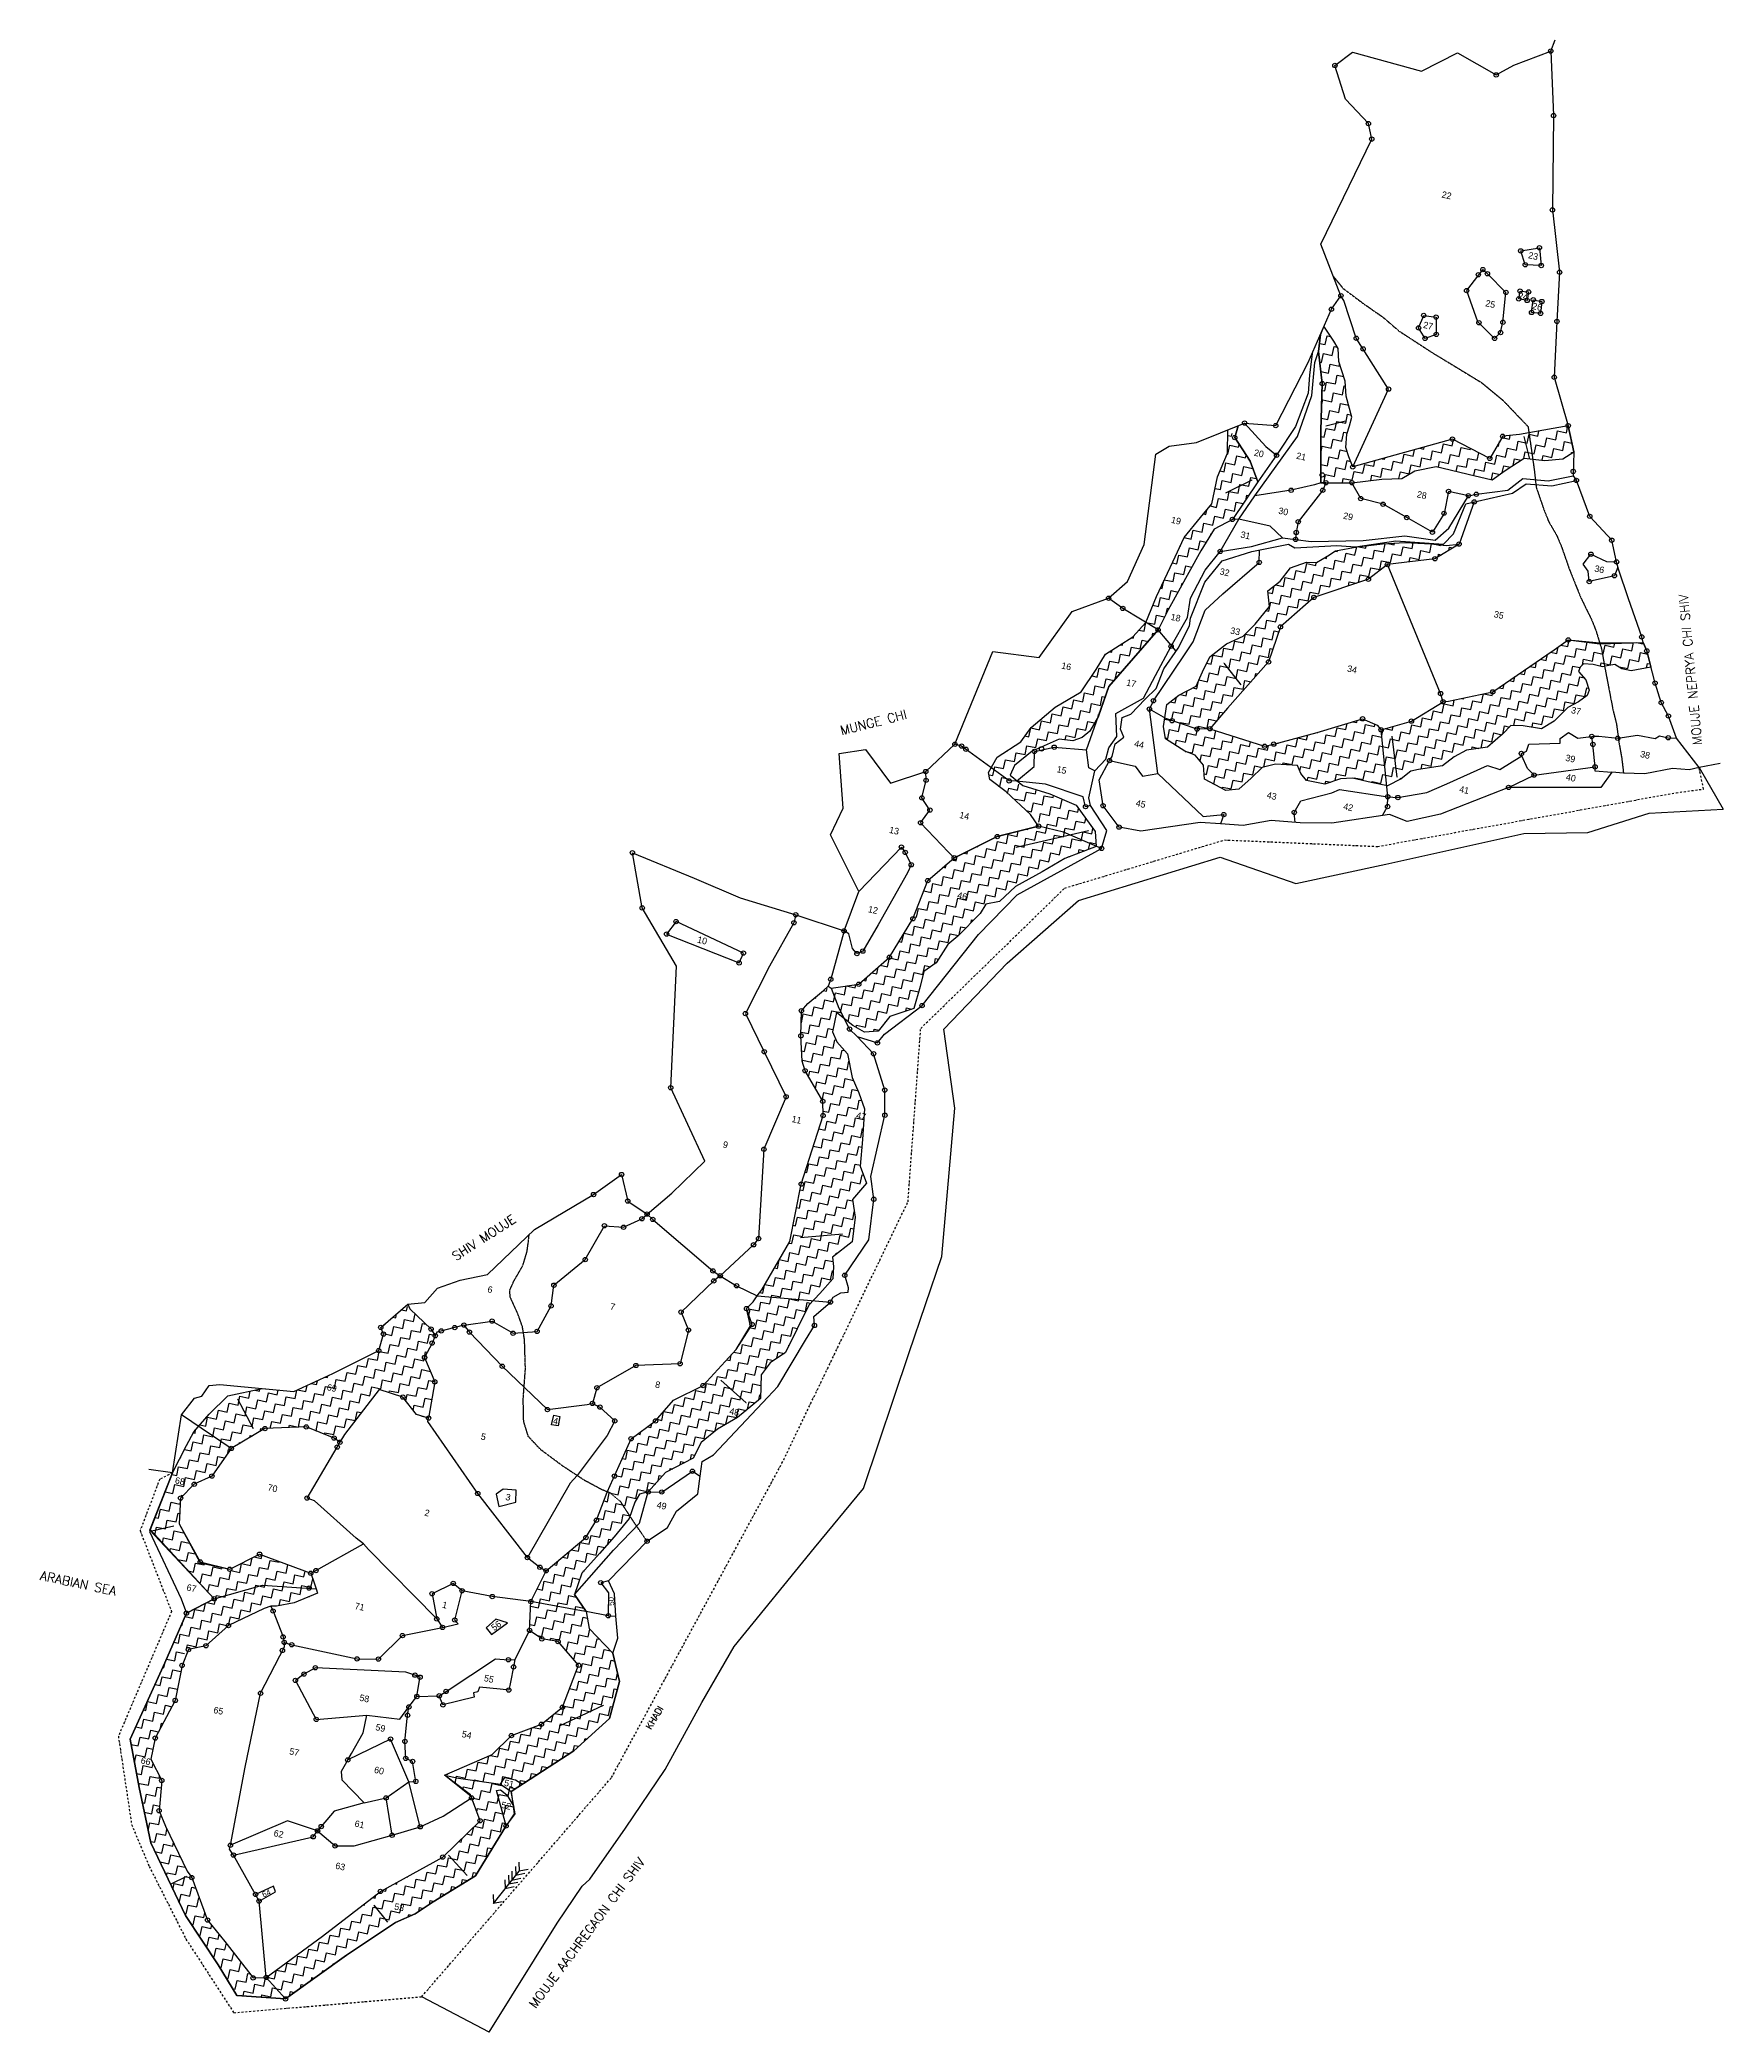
# Model space of a CAD drawing. Header units: metres. Extents: x 331641 to 336020, y 1791627 to 1796809.
import ezdxf
from ezdxf.enums import TextEntityAlignment as Align

# ---------------------------------------------------------------- set-up
doc = ezdxf.new("R2010")
doc.units = ezdxf.units.M
doc.header["$MEASUREMENT"] = 0
for name, pattern in [('DASHDOT', [1, 0.5, -0.25, 0, -0.25]), ('DASHED', [0.75, 0.5, -0.25]), ('DIVIDE', [31.75, 12.7, -6.35, 0, -6.35, 0, -6.35])]:
    doc.linetypes.add(name, pattern=pattern)
for name, color, linetype in [('LINE_FOOTPATH', 1, 'DASHED'), ('OFF', 1, 'Continuous'), ('POLY_HATCH', 12, 'Continuous'), ('POLY_PARCEL', 6, 'Continuous'), ('POLY_WATER', 4, 'Continuous'), ('SYM_ARROW', 1, 'Continuous'), ('TEXT_MAPIN', 7, 'Continuous'), ('TEXT_MAPOUT', 7, 'Continuous'), ('TEXT_PARCEL', 7, 'Continuous'), ('V_BOUND_LINE', 7, 'Continuous'), ('V_BOUND_STREAM_LINE', 7, 'DASHDOT'), ('V_DIVIDE_LINE', 7, 'DIVIDE')]:
    doc.layers.add(name, color=color, linetype=linetype)
doc.styles.get("Standard").update_dxf_attribs({"font": 'simplex.shx'})
doc.styles.add('TEXT_MAP', font='', dxfattribs={"height": 0.3})
doc.styles.get('TEXT_MAP').set_extended_font_data('Kruti Dev 050')

msp = doc.modelspace()

# ---------------------------------------------------------------- texts
at = {"layer": 'TEXT_MAPIN'}
msp.add_text('KHADI', height=17.01, rotation=58.9516, dxfattribs=at).set_placement((333230.2, 1792412.8))
at = {"layer": 'TEXT_MAPOUT'}
for s, height, rotation, p in [('MOUJE NEPRYA CHI SHIV', 23.619, 95.4398, (335964.8, 1794975.6)), ('MUNGE CHI', 23.62, 14.2272, (333726.7, 1795000.3)), ('SHIV MOUJE', 23.62, 33.032, (332723, 1793632.1)), ('ARABIAN SEA', 23.619, 348.0662, (331639.9, 1792803.8)), ('MOUJE AACHREGAON CHI SHIV', 23.619, 53.2196, (332930.2, 1791687.1))]:
    msp.add_text(s, height=height, rotation=rotation, dxfattribs=at).set_placement(p)
at = {"layer": 'TEXT_PARCEL', "style": 'TEXT_MAP'}
for s, height, rotation, p in [('22', 17.01, 348.0662, (335300.4, 1796404.6)), ('23', 17.01, 348.0662, (335525.6, 1796246.7)), ('24', 17.01, 348.0662, (335499.2, 1796141.5)), ('25', 17.01, 348.0662, (335414.2, 1796121.7)), ('26', 17.01, 348.0662, (335535.9, 1796114.4)), ('27', 17.01, 348.0662, (335252.3, 1796065.5)), ('20', 17.01, 348.0662, (334812.1, 1795733.1)), ('21', 17.01, 348.0662, (334922.3, 1795725.3)), ('28', 17.01, 348.0662, (335235.8, 1795624.9)), ('19', 17.01, 348.0662, (334596.6, 1795558.4)), ('30', 17.01, 348.0662, (334875.7, 1795582.2)), ('29', 17.01, 348.0662, (335044.2, 1795569.2)), ('31', 17.01, 348.0662, (334777.1, 1795520.1)), ('32', 17.01, 348.0662, (334722.9, 1795424.1)), ('36', 17.01, 348.0662, (335697.7, 1795431.7)), ('18', 17.01, 348.0662, (334595.5, 1795306)), ('35', 17.01, 348.0662, (335436.2, 1795313)), ('33', 17.01, 348.0662, (334750.5, 1795270.5)), ('16', 17.01, 348.0662, (334311.1, 1795179.5)), ('34', 17.01, 348.0662, (335054.6, 1795171.6)), ('17', 17.01, 348.0662, (334480.1, 1795135.3)), ('37', 17.01, 348.0662, (335637.2, 1795063.6)), ('44', 17.01, 348.0662, (334500.6, 1794976.5)), ('39', 17.01, 348.0662, (335622.3, 1794939.5)), ('38', 17.01, 348.0662, (335816.9, 1794949.3)), ('15', 17.01, 348.0662, (334299, 1794909.8)), ('40', 17.01, 348.0662, (335623.7, 1794889.6)), ('43', 17.01, 348.0662, (334845.4, 1794842.5)), ('41', 17.01, 348.0662, (335346, 1794857.9)), ('14', 17.01, 348.0662, (334045.9, 1794790.8)), ('45', 17.01, 348.0662, (334504.6, 1794821.5)), ('42', 17.01, 348.0662, (335044.5, 1794813.2)), ('13', 17.01, 348.0662, (333863.2, 1794752)), ('46', 17.01, 348.0662, (334040.4, 1794582)), ('12', 17.01, 348.0662, (333808.3, 1794545.9)), ('10', 17.01, 348.0662, (333363.9, 1794466.4)), ('47', 17.01, 348.0662, (333777.5, 1794009.7)), ('11', 17.01, 348.0662, (333609.4, 1794000.1)), ('9', 17, 348.0662, (333424.4, 1793935.1)), ('6', 17, 348.0662, (332812.1, 1793558.6)), ('7', 17, 348.0662, (333131.1, 1793513.8)), ('69', 17.01, 348.0662, (332400.5, 1793302.6)), ('8', 17, 348.0662, (333248.2, 1793310.9)), ('48', 17.01, 348.0662, (333447.5, 1793240.2)), ('5', 17, 348.0662, (332794.8, 1793175.6)), ('4', 17, 348.0662, (332982.7, 1793216.3)), ('68', 17.01, 348.0662, (332005.3, 1793060.3)), ('70', 17.01, 348.0662, (332246.3, 1793041.8)), ('3', 17, 348.0662, (332859, 1793018.4)), ('2', 17, 348.0662, (332648.2, 1792977.7)), ('49', 17.01, 348.0662, (333258.5, 1792996.5)), ('67', 17.01, 348.0662, (332035.5, 1792781.9)), ('71', 17.01, 348.0662, (332472.8, 1792733.7)), ('1', 17, 348.0662, (332694.3, 1792738)), ('50', 15.12, 93.506, (333126.9, 1792747.4)), ('56', 17.01, 36.8464, (332827.9, 1792684.2)), ('55', 17.01, 348.0662, (332809.1, 1792545.9)), ('65', 17.01, 348.0662, (332105.5, 1792463.1)), ('58', 17.01, 348.0662, (332485.2, 1792495.1)), ('59', 17.01, 348.0662, (332527, 1792418.4)), ('54', 17.01, 348.0662, (332751.4, 1792400.4)), ('57', 17.01, 348.0662, (332302.8, 1792355.5)), ('66', 17.01, 348.0662, (331916.4, 1792332)), ('60', 17.01, 348.0662, (332523.4, 1792307.5)), ('51', 17.01, 348.0662, (332861.6, 1792273.5)), ('52', 17.01, 348.0662, (332853.9, 1792216.1)), ('62', 17.01, 348.0662, (332262.1, 1792142.9)), ('61', 17.01, 348.0662, (332472.6, 1792167.7)), ('63', 17.01, 348.0662, (332422.5, 1792058.1)), ('64', 15.12, 21.7247, (332230, 1791988.1)), ('53', 17.01, 348.0662, (332575.9, 1791952))]:
    msp.add_text(s, height=height, rotation=rotation, dxfattribs=at).set_placement(p, align=Align.MIDDLE)

# ---------------------------------------------------------------- linework, layer by layer
for points in [[(332820.7, 1791961.5), (332887.7, 1792045.7)], [(332868.3, 1792045.6), (332868.8, 1792021.9)], [(332878.3, 1792058.3), (332878.9, 1792034.6)], [(332887.2, 1792069.4), (332887.7, 1792045.7)], [(332910.9, 1792050.5), (332887.7, 1792045.7)], [(332850.7, 1792023.5), (332851.2, 1791999.9)], [(332874.4, 1792004.6), (332851.2, 1791999.9)], [(332860.2, 1792035.5), (332860.8, 1792011.8)], [(332883.9, 1792016.6), (332860.8, 1792011.8)], [(332892, 1792026.7), (332868.8, 1792021.9)], [(332902.1, 1792039.4), (332878.9, 1792034.6)], [(332820.1, 1791985.2), (332820.7, 1791961.5)], [(332843.8, 1791966.3), (332820.7, 1791961.5)]]:
    msp.add_lwpolyline(points)
for centre in [(335571.1, 1796779.6), (335009.9, 1796742), (335429.2, 1796717.3), (335578.4, 1796611.8), (335096.8, 1796590.9), (335105.7, 1796550.5), (335575.7, 1796366.3), (335493.1, 1796259.9), (335541.8, 1796267.9), (335382.8, 1796197.8), (335394.5, 1796211.1), (335406.6, 1796200.3), (335505, 1796223.6), (335546.4, 1796221.7), (335594.2, 1796204.2), (335025.4, 1796143.2), (335352.2, 1796156.5), (335454.5, 1796151.9), (335487.8, 1796134.7), (335491.4, 1796155.1), (335509.5, 1796130.8), (335513.6, 1796153.1), (335525.7, 1796132.8), (335000.6, 1796108), (335240.6, 1796092.1), (335272.9, 1796087.6), (335521.4, 1796099.6), (335544.9, 1796097.3), (335548, 1796128.1), (335065.4, 1796032.4), (335227.5, 1796059.4), (335244.1, 1796032), (335273.4, 1796042.7), (335384.5, 1796072.8), (335425.1, 1796032.1), (335440.6, 1796047.3), (335446.9, 1796074), (335587.1, 1796076.5), (335083.2, 1796004.7), (335580.3, 1795931.2), (334976.8, 1795914.5), (335149.4, 1795900.2), (334749.1, 1795774.3), (334774.8, 1795811.8), (334855.8, 1795805.4), (335315.4, 1795770.2), (335446.1, 1795777.8), (335616.5, 1795804.9), (334857.9, 1795728.2), (335412.4, 1795720), (334976.7, 1795677.1), (335056, 1795697.9), (335629.5, 1795686.1), (334895.9, 1795637.1), (334978, 1795637.1), (334986.4, 1795656.9), (335054, 1795656.8), (335076.8, 1795615.5), (335305.5, 1795634.3), (335356.8, 1795622.8), (335377.6, 1795626.9), (335637.8, 1795662.7), (334742.9, 1795561.4), (335135.1, 1795600.7), (335196.6, 1795566.2), (335293.5, 1795577.2), (335372, 1795606.8), (335672.8, 1795569.4), (334907.4, 1795509.5), (334909.2, 1795527.4), (334914.4, 1795555.5), (335263.2, 1795528.1), (334711.4, 1795478.1), (335270, 1795459.1), (335332.8, 1795497.2), (335675.6, 1795471), (335729.9, 1795507.4), (334813, 1795449.7), (335096.7, 1795405.7), (335146.5, 1795443.8), (335736.8, 1795414.8), (335742.4, 1795450.7), (334421.1, 1795356.2), (334954.9, 1795358.6), (335671.2, 1795399.8), (334458, 1795329.9), (334549.6, 1795273.9), (334868.1, 1795281.7), (335807.7, 1795255.8), (334583.7, 1795231.6), (335616.6, 1795247.9), (335821.1, 1795219.4), (334837.2, 1795190.7), (335284.7, 1795108.6), (335420.4, 1795112.9), (335842.5, 1795135.9), (334527, 1795068.3), (334537.5, 1795089.7), (335081.7, 1795042.8), (335291, 1795087.1), (335858.8, 1795085), (335877.2, 1795050.1), (334586.3, 1795037.7), (334651.2, 1795016), (334684.5, 1795016.9), (335129.7, 1795014.2), (335208.6, 1795036.7), (335677.8, 1794997.2), (335745.5, 1794992.1), (335876.7, 1794993.7), (334021.1, 1794976.5), (334038.7, 1794971.8), (334050, 1794963.5), (334228, 1794958.1), (334246.5, 1794964.7), (334279.7, 1794969), (334826.8, 1794971.4), (334850.5, 1794976.9), (335494.7, 1794952.6), (335680.8, 1794976.4), (333945.5, 1794905.7), (334423.6, 1794934), (335527.9, 1794896.4), (335686.5, 1794917.9), (333935.5, 1794836.9), (333946.1, 1794882.8), (334162.3, 1794881.4), (335147, 1794840.1), (335173.6, 1794838.1), (335461.4, 1794864.5), (333956, 1794805.6), (334361, 1794814.3), (334406.8, 1794816.7), (334720.7, 1794793.7), (334904.1, 1794799.3), (335146.8, 1794814.5), (333932.1, 1794772.6), (334131.5, 1794736.4), (334238.7, 1794763.6), (334448.1, 1794761), (333182.2, 1794694.6), (333881.9, 1794709.3), (333891.9, 1794695.4), (334019.4, 1794681.6), (334402.8, 1794705.6), (333907.6, 1794663.1), (333950.5, 1794622.1), (333207.7, 1794551), (333607.2, 1794533.4), (333271.3, 1794482.8), (333295.8, 1794515.5), (333602.6, 1794512.3), (333732.8, 1794491.2), (333912, 1794522.7), (333471.2, 1794433.5), (333766.4, 1794432.1), (333781.7, 1794438.5), (333850.8, 1794422.7), (333460, 1794407.8), (333698.4, 1794365.4), (333771.1, 1794352.5), (333476.4, 1794276), (333621.9, 1794283.6), (333935.8, 1794296.8), (333620.7, 1794218.3), (333747.3, 1794235.9), (333525.3, 1794177.1), (333809.6, 1794171.7), (333819.6, 1794199.8), (333631.5, 1794127.5), (333282.1, 1794083.2), (333582.2, 1794059.9), (333838.6, 1794077.3), (333677.6, 1794048), (333678.1, 1794010.8), (333839, 1794011.9), (333524.2, 1793923.3), (333154.1, 1793857.6), (333081.1, 1793805.6), (333621.4, 1793832.9), (333170, 1793788.6), (333220.5, 1793754.8), (333810.3, 1793793.1), (333109.6, 1793724.5), (333159.2, 1793720.4), (333206.9, 1793742.6), (333235.2, 1793741), (333497.4, 1793674.8), (333510.6, 1793691.1), (333059.8, 1793636.3), (333391.7, 1793607), (333410.6, 1793594.4), (333734.8, 1793595.7), (332978, 1793569.8), (333393.8, 1793580.8), (333453.4, 1793568.2), (332970.8, 1793516), (333308.9, 1793500), (333479.1, 1793508.9), (333697.3, 1793526), (332527.8, 1793460.1), (332534.8, 1793442.8), (332658.7, 1793455.6), (332669.5, 1793438.2), (332684.9, 1793450.7), (332720.2, 1793459.5), (332744.2, 1793466.2), (332758.2, 1793448), (332817.3, 1793476.5), (332871.8, 1793444.6), (332934.2, 1793449.7), (333328, 1793453), (333493.5, 1793467.8), (333655.9, 1793465), (332522.4, 1793399.7), (332661.2, 1793419.4), (332641.5, 1793381.7), (332843.7, 1793358.9), (333191.3, 1793360.9), (333306.2, 1793365.5), (332668, 1793318.5), (333089.9, 1793302.9), (333366.1, 1793308.8), (332585.1, 1793278.7), (332961.2, 1793246.2), (333078.1, 1793262.4), (333097.6, 1793252.9), (332226.5, 1793196.9), (332333.9, 1793201.1), (332652, 1793224.3), (333136.2, 1793216.9), (333242.4, 1793216.7), (332138.7, 1793145.1), (332406.2, 1793172.1), (332414.4, 1793148.7), (332421.5, 1793161.4), (333178.8, 1793170.4), (333338.5, 1793086), (332042.4, 1793051.9), (332088.3, 1793073.3), (332780, 1793028), (333135.7, 1793073.2), (333223.6, 1793032.1), (333258.7, 1793031.9), (332007.1, 1793016), (332336, 1793016.1), (333088.5, 1792958.4), (332212.5, 1792870.2), (333061.5, 1792913.4), (333220.6, 1792904), (332058.2, 1792850.1), (332135, 1792831.1), (332345.6, 1792820.5), (332358.9, 1792827.5), (332909.2, 1792861.2), (332941.5, 1792836.1), (332957.7, 1792827.2), (332341.2, 1792782), (332661, 1792767.2), (332716.2, 1792794.2), (332739.1, 1792775), (333099.8, 1792796.1), (332022.2, 1792716.8), (332094.7, 1792754.1), (332247.6, 1792722.4), (332817.8, 1792760.1), (332918.1, 1792746.7), (332131.2, 1792684.3), (332673.2, 1792701.7), (332688.3, 1792679.6), (332720.3, 1792699), (332914.9, 1792672.1), (333119.4, 1792710.2), (332027.5, 1792622.2), (332072.9, 1792632.1), (332271.9, 1792619.7), (332273.6, 1792655), (332276.8, 1792640.9), (332296.2, 1792634.7), (332584.2, 1792658.5), (332946.7, 1792649.8), (332988.8, 1792642.7), (332011, 1792580.9), (332328, 1792558.5), (332357.5, 1792574.7), (332466.1, 1792597.8), (332521.7, 1792597.4), (332616.7, 1792555.6), (332859.8, 1792595.8), (332873.2, 1792577.1), (333042.3, 1792581.4), (332215.1, 1792508.5), (332305.8, 1792542), (332630.1, 1792550.3), (332697.8, 1792513.4), (332860.5, 1792516.8), (331992.9, 1792489.7), (332601, 1792473), (332621.9, 1792500), (332679.8, 1792501.8), (332689.3, 1792478.1), (333000.1, 1792472), (332360, 1792440.4), (332597.6, 1792451.3), (332945.7, 1792428), (331941.1, 1792392), (332553.3, 1792389.4), (332590.5, 1792383.2), (332867.7, 1792398.5), (332441.9, 1792335.2), (332592.8, 1792339.2), (332610.5, 1792331.2), (331958.1, 1792281.6), (332618.9, 1792279.2), (331951.1, 1792203), (332541.7, 1792236.1), (332764.1, 1792236.4), (332363.3, 1792150.6), (332372.7, 1792161.9), (332630.6, 1792161.1), (332786.1, 1792176.9), (332853.6, 1792163.3), (332136.4, 1792113.3), (332351.9, 1792135.1), (332408.8, 1792111.4), (332557.3, 1792139), (332144.6, 1792087.6), (332688.8, 1792082.3), (332036, 1792028.9), (332202.2, 1791985.4), (332526.7, 1791993.1), (332211, 1791968.1), (332077.3, 1791918.6), (332195.7, 1791768), (332229.7, 1791769.4), (332279.9, 1791713.6)]:
    msp.add_circle(centre, 5.63)
at = {"layer": 'LINE_FOOTPATH', "ltscale": 0.5}
for p, q in [((335005.9, 1796192.9), (335030.8, 1796162.3)), ((335030.8, 1796162.3), (335083.3, 1796123.1)), ((335083.3, 1796123.1), (335135.3, 1796086.9)), ((335135.3, 1796086.9), (335175.5, 1796052)), ((335175.5, 1796052), (335264.3, 1795994.3)), ((335264.3, 1795994.3), (335307.3, 1795968.3)), ((335307.3, 1795968.3), (335390.7, 1795917.5)), ((335390.7, 1795917.5), (335446.8, 1795871.2)), ((335446.8, 1795871.2), (335495.2, 1795820.4)), ((335495.2, 1795820.4), (335511.9, 1795803.3)), ((335511.9, 1795803.3), (335521.5, 1795737.6)), ((335521.5, 1795737.6), (335528.2, 1795690.4)), ((335528.2, 1795690.4), (335533.5, 1795644.2)), ((335533.5, 1795644.2), (335553.8, 1795585.5)), ((335553.8, 1795585.5), (335565.8, 1795555.5)), ((335565.8, 1795555.5), (335586.8, 1795519.5)), ((335586.8, 1795519.5), (335599.4, 1795489.6)), ((335599.4, 1795489.6), (335619.4, 1795432.1)), ((335619.4, 1795432.1), (335649.1, 1795358.2)), ((335649.1, 1795358.2), (335678.1, 1795298.9)), ((335678.1, 1795298.9), (335688.9, 1795271.5)), ((335688.9, 1795271.5), (335703.5, 1795223.7)), ((335703.5, 1795223.7), (335712.6, 1795171.9)), ((335712.6, 1795171.9), (335733.2, 1795065.2)), ((335733.2, 1795065.2), (335742.2, 1795028.9)), ((335742.2, 1795028.9), (335748.9, 1794979.4)), ((335748.9, 1794979.4), (335756, 1794939.1)), ((335756, 1794939.1), (335760.4, 1794901.3)), ((332911.2, 1793679.1), (332913.8, 1793701.8)), ((332897.3, 1793620.7), (332908.3, 1793657.6)), ((332908.3, 1793657.6), (332911.2, 1793679.1)), ((332873.5, 1793579.7), (332897.3, 1793620.7)), ((332863.2, 1793556.1), (332873.5, 1793579.7)), ((332864.4, 1793539.1), (332863.2, 1793556.1)), ((332883.9, 1793496.3), (332864.4, 1793539.1)), ((332896.1, 1793462.6), (332883.9, 1793496.3)), ((332901.7, 1793427.7), (332896.1, 1793462.6)), ((332904, 1793351.9), (332901.7, 1793427.7)), ((332898.2, 1793273.2), (332904, 1793351.9)), ((332899.5, 1793215.5), (332898.2, 1793273.2)), ((332911.6, 1793176.3), (332899.5, 1793215.5)), ((332943.7, 1793142.1), (332911.6, 1793176.3)), ((333001.6, 1793099), (332943.7, 1793142.1)), ((333058.3, 1793061.7), (333001.6, 1793099)), ((333103.3, 1793037.7), (333058.3, 1793061.7)), ((333125.6, 1793028.7), (333103.3, 1793037.7)), ((333151.7, 1793007), (333125.6, 1793028.7)), ((333167, 1792982.8), (333151.7, 1793007)), ((333193.4, 1792942.8), (333167, 1792982.8)), ((333220.6, 1792904), (333193.4, 1792942.8))]:
    msp.add_line(p, q, dxfattribs=at)
at = {"layer": 'OFF'}
for p, q in [((335629.2, 1795674.5), (335637.8, 1795662.7)), ((335956.9, 1794916), (336019.7, 1794808.2)), ((332809.4, 1791627.1), (332634.1, 1791719.3))]:
    msp.add_line(p, q, dxfattribs=at)
at = {"layer": 'POLY_HATCH'}
for p, q in [((334971.8, 1796042.2), (334967.3, 1795998.2)), ((334981.3, 1796063.9), (334971.8, 1796042.2)), ((335006.9, 1796024.8), (334981.3, 1796063.9)), ((334967.3, 1795998.2), (334976.8, 1795914.5)), ((335018, 1796006.2), (335006.9, 1796024.8)), ((335019.5, 1795972.1), (335018, 1796006.2)), ((335028.1, 1795947.9), (335019.5, 1795972.1)), ((335036.2, 1795921.2), (335028.1, 1795947.9)), ((334976.8, 1795914.5), (334972.8, 1795792.5)), ((335039.2, 1795881.8), (335036.2, 1795921.2)), ((335054, 1795827.5), (335039.2, 1795881.8)), ((335048, 1795805.1), (335054, 1795827.5)), ((334730, 1795733.8), (334731.2, 1795794.3)), ((334731.2, 1795794.3), (334757.7, 1795805)), ((334757.7, 1795805), (334749.1, 1795774.3)), ((334749.1, 1795774.3), (334789.1, 1795712.9)), ((334972.8, 1795792.5), (334973, 1795656.4)), ((335038.5, 1795748.4), (335040.8, 1795782.9)), ((335040.8, 1795782.9), (335048, 1795805.1)), ((335446.1, 1795777.8), (335412.4, 1795720)), ((335490, 1795782.1), (335446.1, 1795777.8)), ((335616.5, 1795804.9), (335490, 1795782.1)), ((335631.2, 1795737.5), (335616.5, 1795804.9)), ((334704.6, 1795672), (334730, 1795733.8)), ((335045.9, 1795724.4), (335038.5, 1795748.4)), ((335056, 1795697.9), (335045.9, 1795724.4)), ((335315.4, 1795770.2), (335056, 1795697.9)), ((335412.4, 1795720), (335315.4, 1795770.2)), ((335602.8, 1795719.2), (335631.2, 1795737.5)), ((334689.8, 1795601.7), (334704.6, 1795672)), ((334789.1, 1795712.9), (334809.2, 1795659.2)), ((335183.9, 1795668), (335217.3, 1795687.7)), ((335217.3, 1795687.7), (335273.1, 1795699.1)), ((335273.1, 1795699.1), (335309.6, 1795690)), ((335309.6, 1795690), (335356.5, 1795678.8)), ((335356.5, 1795678.8), (335418.7, 1795664.6)), ((335418.7, 1795664.6), (335453, 1795688.5)), ((335453, 1795688.5), (335502.3, 1795720.3)), ((335502.3, 1795720.3), (335555.8, 1795714.6)), ((335555.8, 1795714.6), (335602.8, 1795719.2)), ((334809.2, 1795659.2), (334742.9, 1795561.4)), ((334973, 1795656.4), (334986.4, 1795656.9)), ((334986.4, 1795656.9), (335054, 1795656.8)), ((335054, 1795656.8), (335132, 1795666)), ((335132, 1795666), (335183.9, 1795668)), ((334618, 1795514.4), (334660.3, 1795566.8)), ((334660.3, 1795566.8), (334689.8, 1795601.7)), ((334696, 1795535.7), (334661.1, 1795479.6)), ((334742.9, 1795561.4), (334696, 1795535.7)), ((334661.1, 1795479.6), (334576.2, 1795326.5)), ((334588, 1795451.4), (334618, 1795514.4)), ((334961.7, 1795449.1), (334991.1, 1795466.8)), ((334991.1, 1795466.8), (335011.2, 1795479.4)), ((335011.2, 1795479.4), (335067.2, 1795489.9)), ((335067.2, 1795489.9), (335133.7, 1795497.9)), ((335133.7, 1795497.9), (335192, 1795501.3)), ((335192, 1795501.3), (335259.4, 1795498.1)), ((335259.4, 1795498.1), (335298.7, 1795493.8)), ((335332.8, 1795497.2), (335270, 1795459.1)), ((335298.7, 1795493.8), (335332.8, 1795497.2)), ((334545.5, 1795360.7), (334588, 1795451.4)), ((334867.7, 1795401.2), (334894.3, 1795435.5)), ((334894.3, 1795435.5), (334935.8, 1795450.5)), ((334935.8, 1795450.5), (334961.7, 1795449.1)), ((335146.5, 1795443.8), (335096.7, 1795405.7)), ((335270, 1795459.1), (335146.5, 1795443.8)), ((334517.5, 1795293.5), (334545.5, 1795360.7)), ((334835.5, 1795376), (334867.7, 1795401.2)), ((334839.2, 1795335.1), (334835.5, 1795376)), ((335096.7, 1795405.7), (334954.9, 1795358.6)), ((334576.2, 1795326.5), (334549.6, 1795273.9)), ((334802.2, 1795289.2), (334839.2, 1795335.1)), ((334954.9, 1795358.6), (334868.1, 1795281.7)), ((334412.6, 1795210.6), (334483.9, 1795255.8)), ((334549.6, 1795273.9), (334422, 1795127.1)), ((334483.9, 1795255.8), (334517.5, 1795293.5)), ((334727.9, 1795238.1), (334771.1, 1795258)), ((334771.1, 1795258), (334802.2, 1795289.2)), ((334868.1, 1795281.7), (334837.2, 1795190.7)), ((334388.9, 1795170.7), (334412.6, 1795210.6)), ((334665.3, 1795165), (334684.4, 1795203.8)), ((334684.4, 1795203.8), (334727.9, 1795238.1)), ((335420.4, 1795112.9), (335579.9, 1795222.6)), ((335579.9, 1795222.6), (335616.6, 1795247.9)), ((335616.6, 1795247.9), (335699.1, 1795238)), ((335699.1, 1795238), (335811.9, 1795241.7)), ((335811.9, 1795241.7), (335821.1, 1795219.4)), ((335821.1, 1795219.4), (335831.9, 1795177.2)), ((334349.9, 1795112.9), (334388.9, 1795170.7)), ((334648.7, 1795127.8), (334665.3, 1795165)), ((334837.2, 1795190.7), (334730.6, 1795070.8)), ((335647.3, 1795177.2), (335643.2, 1795165.9)), ((335643.2, 1795165.9), (335662.5, 1795144.4)), ((335656.1, 1795185.8), (335647.3, 1795177.2)), ((335681.9, 1795183.9), (335656.1, 1795185.8)), ((335705.7, 1795178.2), (335681.9, 1795183.9)), ((335722.2, 1795181.7), (335705.7, 1795178.2)), ((335737.7, 1795183.7), (335722.2, 1795181.7)), ((335755.8, 1795172.9), (335737.7, 1795183.7)), ((335780.2, 1795167.2), (335755.8, 1795172.9)), ((335831.9, 1795177.2), (335780.2, 1795167.2)), ((334281.6, 1795072.7), (334349.9, 1795112.9)), ((334422, 1795127.1), (334394.7, 1795049.9)), ((334572.3, 1795080.3), (334603.4, 1795103.9)), ((334603.4, 1795103.9), (334648.7, 1795127.8)), ((335305.3, 1795088.4), (335420.4, 1795112.9)), ((335665.9, 1795103.8), (335643.1, 1795086.6)), ((335662.5, 1795144.4), (335670.8, 1795117.6)), ((335670.8, 1795117.6), (335665.9, 1795103.8)), ((334219.3, 1795020.5), (334281.6, 1795072.7)), ((334394.7, 1795049.9), (334371.9, 1795010.5)), ((334564.1, 1795022.7), (334572.3, 1795080.3)), ((334730.6, 1795070.8), (334684.5, 1795016.9)), ((335208.6, 1795036.7), (335291, 1795087.1)), ((335291, 1795087.1), (335305.3, 1795088.4)), ((335615.6, 1795072), (335580.1, 1795036.5)), ((335643.1, 1795086.6), (335615.6, 1795072)), ((334192.7, 1794983), (334219.3, 1795020.5)), ((334371.9, 1795010.5), (334352.1, 1794994.6)), ((334569.4, 1794990.4), (334564.1, 1795022.7)), ((334684.5, 1795016.9), (334826.8, 1794971.4)), ((334850.5, 1794976.9), (334963.9, 1795007.6)), ((334963.9, 1795007.6), (335081.7, 1795042.8)), ((335081.7, 1795042.8), (335119.3, 1795025.9)), ((335119.3, 1795025.9), (335129.7, 1795014.2)), ((335129.7, 1795014.2), (335208.6, 1795036.7)), ((335446.9, 1795003.6), (335406.3, 1794968.9)), ((335467.2, 1795025.5), (335446.9, 1795003.6)), ((335499.6, 1795024.5), (335467.2, 1795025.5)), ((335547.4, 1795016.7), (335499.6, 1795024.5)), ((335580.1, 1795036.5), (335547.4, 1795016.7)), ((334131.5, 1794943.2), (334192.7, 1794983)), ((334222.3, 1794959), (334176.1, 1794921.4)), ((334292.6, 1794989.7), (334222.3, 1794959)), ((334328.2, 1794985.1), (334292.6, 1794989.7)), ((334352.1, 1794994.6), (334328.2, 1794985.1)), ((334619.1, 1794958.8), (334569.4, 1794990.4)), ((334646.6, 1794948.6), (334619.1, 1794958.8)), ((334667.7, 1794922.1), (334646.6, 1794948.6)), ((334826.8, 1794971.4), (334850.5, 1794976.9)), ((335352.3, 1794961.2), (335320.1, 1794944.1)), ((335406.3, 1794968.9), (335352.3, 1794961.2)), ((334108.8, 1794903.4), (334131.5, 1794943.2)), ((334112, 1794884.8), (334108.8, 1794903.4)), ((334176.1, 1794921.4), (334165.3, 1794896.4)), ((334165.3, 1794896.4), (334197.9, 1794869.5)), ((334670.8, 1794885.7), (334667.7, 1794922.1)), ((334820.9, 1794916), (334792.1, 1794888.3)), ((334855.4, 1794925), (334820.9, 1794916)), ((334912.8, 1794921), (334855.4, 1794925)), ((334921.3, 1794900.6), (334912.8, 1794921)), ((334936, 1794882.4), (334921.3, 1794900.6)), ((335207.4, 1794906.7), (335182.1, 1794886.5)), ((335226.8, 1794910.8), (335207.4, 1794906.7)), ((335289.9, 1794920.1), (335226.8, 1794910.8)), ((335320.1, 1794944.1), (335289.9, 1794920.1)), ((334154.4, 1794852.6), (334112, 1794884.8)), ((334218, 1794793.6), (334154.4, 1794852.6)), ((334197.9, 1794869.5), (334268, 1794847.4)), ((334268, 1794847.4), (334336.6, 1794818.3)), ((334725.9, 1794856), (334670.8, 1794885.7)), ((334759.9, 1794859.8), (334725.9, 1794856)), ((334792.1, 1794888.3), (334759.9, 1794859.8)), ((334983.4, 1794872.4), (334936, 1794882.4)), ((335023.9, 1794886.8), (334983.4, 1794872.4)), ((335055.1, 1794888.4), (335023.9, 1794886.8)), ((335104.4, 1794876.8), (335055.1, 1794888.4)), ((335146.9, 1794868.4), (335104.4, 1794876.8)), ((335182.1, 1794886.5), (335146.9, 1794868.4)), ((334238.7, 1794763.6), (334218, 1794793.6)), ((334336.6, 1794818.3), (334386, 1794749.6)), ((334131.5, 1794736.4), (334238.7, 1794763.6)), ((334386, 1794749.6), (334388.7, 1794710.7)), ((334019.4, 1794681.6), (334036.1, 1794689)), ((334036.1, 1794689), (334131.5, 1794736.4)), ((334388.7, 1794710.7), (334306.9, 1794679.7)), ((333950.5, 1794622.1), (334019.4, 1794681.6)), ((334248.5, 1794644.7), (334178.4, 1794606.6)), ((334306.9, 1794679.7), (334248.5, 1794644.7)), ((333912, 1794522.7), (333950.5, 1794622.1)), ((334178.4, 1794606.6), (334137.4, 1794567.9)), ((334087, 1794536.7), (334029, 1794477.9)), ((334101.3, 1794561), (334087, 1794536.7)), ((334137.4, 1794567.9), (334101.3, 1794561)), ((333850.8, 1794422.7), (333912, 1794522.7)), ((334002.6, 1794456.2), (333972.3, 1794407.9)), ((334029, 1794477.9), (334002.6, 1794456.2)), ((333771.1, 1794352.5), (333850.8, 1794422.7)), ((333940.2, 1794385.5), (333931.2, 1794346.2)), ((333972.3, 1794407.9), (333940.2, 1794385.5)), ((333639, 1794302.1), (333679.1, 1794336.1)), ((333679.1, 1794336.1), (333691.2, 1794347.9)), ((333691.2, 1794347.9), (333699, 1794342.6)), ((333699, 1794342.6), (333771.1, 1794352.5)), ((333931.2, 1794346.2), (333914.2, 1794289.5)), ((333620.7, 1794218.3), (333621.9, 1794283.6)), ((333621.9, 1794283.6), (333639, 1794302.1)), ((333713.5, 1794279.2), (333702.8, 1794228.6)), ((333755.4, 1794244.8), (333713.5, 1794279.2)), ((333914.2, 1794289.5), (333851.6, 1794268.2)), ((333702.8, 1794228.6), (333713.7, 1794202.7)), ((333786.4, 1794227.4), (333755.4, 1794244.8)), ((333821.8, 1794230.8), (333786.4, 1794227.4)), ((333851.6, 1794268.2), (333821.8, 1794230.8)), ((333623.6, 1794152.5), (333620.7, 1794218.3)), ((333713.7, 1794202.7), (333741.7, 1794171.2)), ((333741.7, 1794171.2), (333754.3, 1794110.3)), ((333631.5, 1794127.5), (333623.6, 1794152.5)), ((333677.6, 1794048), (333631.5, 1794127.5)), ((333754.3, 1794110.3), (333771.4, 1794070.2)), ((333771.4, 1794070.2), (333786.4, 1794028.8)), ((333678.1, 1794010.8), (333677.6, 1794048)), ((333786.4, 1794028.8), (333780.5, 1793948.9)), ((333621.4, 1793832.9), (333678.1, 1794010.8)), ((333780.5, 1793948.9), (333775, 1793878.9)), ((333775, 1793878.9), (333791, 1793835.3)), ((333591.5, 1793683.4), (333621.4, 1793832.9)), ((333791, 1793835.3), (333754.6, 1793792.3)), ((333754.6, 1793792.3), (333761.5, 1793747.1)), ((333761.5, 1793747.1), (333753.6, 1793682.4)), ((333518.9, 1793557.7), (333591.5, 1793683.4)), ((333753.6, 1793682.4), (333703, 1793642.9)), ((333703, 1793642.9), (333705.2, 1793618.7)), ((333705.2, 1793618.7), (333703.8, 1793586.2)), ((333507, 1793541.8), (333518.9, 1793557.7)), ((333669.9, 1793548.5), (333641.6, 1793518.1)), ((333703.8, 1793586.2), (333669.9, 1793548.5)), ((332527.8, 1793460.1), (332598.2, 1793520.1)), ((332598.2, 1793520.1), (332603, 1793508.7)), ((332603, 1793508.7), (332658.7, 1793455.6)), ((333479.1, 1793508.9), (333496.1, 1793526.8)), ((333489.5, 1793464.3), (333479.1, 1793508.9)), ((333496.1, 1793526.8), (333507, 1793541.8)), ((333641.6, 1793518.1), (333580.8, 1793394.3)), ((332522.4, 1793399.7), (332534.8, 1793442.8)), ((332534.8, 1793442.8), (332527.8, 1793460.1)), ((332658.7, 1793455.6), (332669.5, 1793438.2)), ((333452.4, 1793402.2), (333489.5, 1793464.3)), ((332403.2, 1793339.8), (332522.4, 1793399.7)), ((332661.2, 1793419.4), (332641.5, 1793381.7)), ((332669.5, 1793438.2), (332661.2, 1793419.4)), ((333366.1, 1793308.8), (333452.4, 1793402.2)), ((333580.8, 1793394.3), (333540.6, 1793368.2)), ((332301.2, 1793293.1), (332403.2, 1793339.8)), ((332641.5, 1793381.7), (332668, 1793318.5)), ((333540.6, 1793368.2), (333517.5, 1793336.6)), ((332129.8, 1793281.9), (332218.8, 1793300.9)), ((332218.8, 1793300.9), (332301.2, 1793293.1)), ((332523.7, 1793298.9), (332433, 1793181.7)), ((332585.1, 1793278.7), (332523.7, 1793298.9)), ((332668, 1793318.5), (332652, 1793224.3)), ((333289.3, 1793270.7), (333366.1, 1793308.8)), ((333517.5, 1793336.6), (333515.2, 1793274.8)), ((332041.7, 1793188.1), (332081.5, 1793234.7)), ((332081.5, 1793234.7), (332129.8, 1793281.9)), ((332620.6, 1793233.5), (332585.1, 1793278.7)), ((333242.4, 1793216.7), (333289.3, 1793270.7)), ((333515.2, 1793274.8), (333455.8, 1793225.8)), ((332022.3, 1793152.8), (332041.7, 1793188.1)), ((332226.5, 1793196.9), (332138.7, 1793145.1)), ((332333.9, 1793201.1), (332226.5, 1793196.9)), ((332406.2, 1793172.1), (332333.9, 1793201.1)), ((332652, 1793224.3), (332620.6, 1793233.5)), ((333178.8, 1793170.4), (333242.4, 1793216.7)), ((333403.5, 1793195.7), (333361.5, 1793160.9)), ((333455.8, 1793225.8), (333403.5, 1793195.7)), ((331985.9, 1793081.5), (332022.3, 1793152.8)), ((332138.7, 1793145.1), (332088.3, 1793073.3)), ((332421.5, 1793161.4), (332406.2, 1793172.1)), ((332433, 1793181.7), (332421.5, 1793161.4)), ((333117, 1793031.2), (333178.8, 1793170.4)), ((333361.5, 1793160.9), (333340.1, 1793119.9)), ((331927.4, 1792933), (331985.9, 1793081.5)), ((333268.3, 1793082.2), (333223.6, 1793032.1)), ((333340.1, 1793119.9), (333268.3, 1793082.2)), ((332042.4, 1793051.9), (332007.1, 1793016)), ((332088.3, 1793073.3), (332042.4, 1793051.9)), ((333088.5, 1792958.4), (333117, 1793031.2)), ((333223.6, 1793032.1), (333201.1, 1793026.1)), ((332007.1, 1793016), (332003.1, 1792948.7)), ((333188.9, 1793005.3), (333173.5, 1792963.2)), ((333201.1, 1793026.1), (333188.9, 1793005.3)), ((331927.4, 1792933), (332094.7, 1792754.1)), ((332094.7, 1792754.1), (331927.4, 1792933)), ((332003.1, 1792948.7), (332057.8, 1792848.1)), ((333061.5, 1792913.4), (333088.5, 1792958.4)), ((333173.5, 1792963.2), (333134.9, 1792915.6)), ((332957.7, 1792827.2), (333061.5, 1792913.4)), ((333134.9, 1792915.6), (333097, 1792871.7)), ((332057.8, 1792848.1), (332135, 1792831.1)), ((332135, 1792831.1), (332212.5, 1792870.2)), ((332212.5, 1792870.2), (332345.6, 1792820.5)), ((332345.6, 1792820.5), (332354.6, 1792795.3)), ((332918.1, 1792746.7), (332957.7, 1792827.2)), ((333051.1, 1792820.4), (333031.3, 1792765.7)), ((333097, 1792871.7), (333051.1, 1792820.4)), ((332362.7, 1792768.5), (332302.4, 1792743.6)), ((332354.6, 1792795.3), (332359.8, 1792779.9)), ((332359.8, 1792779.9), (332362.7, 1792768.5)), ((331966.4, 1792587.8), (332022.2, 1792716.8)), ((332094.7, 1792754.1), (332022.2, 1792716.8)), ((332022.2, 1792716.8), (332094.7, 1792754.1)), ((332224.3, 1792728.6), (332131.2, 1792684.3)), ((332241.9, 1792735.1), (332224.3, 1792728.6)), ((332256.2, 1792735), (332241.9, 1792735.1)), ((332302.4, 1792743.6), (332256.2, 1792735)), ((332914.9, 1792672.1), (332918.1, 1792746.7)), ((333031.3, 1792765.7), (333062.2, 1792720.8)), ((333062.2, 1792720.8), (333069.5, 1792677)), ((332131.2, 1792684.3), (332072.9, 1792632.1)), ((332946.7, 1792649.8), (332914.9, 1792672.1)), ((333069.5, 1792677), (333131.4, 1792612.5)), ((332027.5, 1792622.2), (332011, 1792580.9)), ((332072.9, 1792632.1), (332027.5, 1792622.2)), ((332988.8, 1792642.7), (332946.7, 1792649.8)), ((333042.3, 1792581.4), (332988.8, 1792642.7)), ((331875.9, 1792388.7), (331966.4, 1792587.8)), ((332011, 1792580.9), (331992.9, 1792489.7)), ((333000.1, 1792472), (333042.3, 1792581.4)), ((333131.4, 1792612.5), (333148.8, 1792539.2)), ((333148.8, 1792539.2), (333123.1, 1792442.6)), ((331992.9, 1792489.7), (331941.1, 1792392)), ((332945.7, 1792428), (333000.1, 1792472)), ((332867.7, 1792398.5), (332945.7, 1792428)), ((333123.1, 1792442.6), (333029.9, 1792359.1)), ((331899.2, 1792263.5), (331875.9, 1792388.7)), ((331941.1, 1792392), (331929.5, 1792337.1)), ((332817.1, 1792348.8), (332867.7, 1792398.5)), ((333029.9, 1792359.1), (332867.2, 1792253.2)), ((331929.5, 1792337.1), (331958.1, 1792281.6)), ((332693.9, 1792295.6), (332817.1, 1792348.8)), ((331929.2, 1792119.1), (331899.2, 1792263.5)), ((331958.1, 1792281.6), (331951.1, 1792203)), ((332762.9, 1792239.8), (332693.9, 1792295.6)), ((332867.2, 1792253.2), (332874.4, 1792195.3)), ((331951.1, 1792203), (331967.7, 1792162.7)), ((332786.1, 1792176.9), (332762.9, 1792239.8)), ((331967.7, 1792162.7), (332023.9, 1792046.2)), ((332688.8, 1792082.3), (332786.1, 1792176.9)), ((332851.9, 1792160.7), (332773.7, 1792033.5)), ((332874.4, 1792195.3), (332851.9, 1792160.7)), ((332019.4, 1791930.1), (331929.2, 1792119.1)), ((332023.9, 1792046.2), (332036, 1792028.9)), ((332526.7, 1791993.1), (332688.8, 1792082.3)), ((332036, 1792028.9), (332077.3, 1791918.6)), ((332375.8, 1791877), (332526.7, 1791993.1)), ((332773.7, 1792033.5), (332663.9, 1791965.7)), ((332663.9, 1791965.7), (332617.5, 1791935.2)), ((332104.4, 1791802.2), (332019.4, 1791930.1)), ((332077.3, 1791918.6), (332122.4, 1791863)), ((332565.6, 1791912.6), (332438.9, 1791827.5)), ((332617.5, 1791935.2), (332565.6, 1791912.6)), ((332122.4, 1791863), (332195.7, 1791768)), ((332229.7, 1791769.4), (332375.8, 1791877)), ((332153.2, 1791722.4), (332104.4, 1791802.2)), ((332438.9, 1791827.5), (332279.9, 1791713.6)), ((332195.7, 1791768), (332229.7, 1791769.4)), ((332279.9, 1791713.6), (332153.2, 1791722.4))]:
    msp.add_line(p, q, dxfattribs=at)
at = {"layer": 'POLY_HATCH', "linetype": 'Continuous'}
for p, q in [((334984.5, 1796016), (334989.3, 1796039.1)), ((334989.3, 1796039.1), (334998.9, 1796037)), ((334969.4, 1796019.1), (334984.5, 1796016)), ((334974.7, 1795969.7), (334979.6, 1795992.8)), ((334979.6, 1795992.8), (335002.7, 1795988)), ((335002.7, 1795988), (335007.6, 1796011.1)), ((335007.6, 1796011.1), (335016.1, 1796009.3)), ((334970.4, 1795970.6), (334974.7, 1795969.7)), ((334973.2, 1795945.9), (334992.9, 1795941.7)), ((334992.9, 1795941.7), (334997.8, 1795964.9)), ((334997.8, 1795964.9), (335020.9, 1795960)), ((335011.1, 1795913.8), (335016, 1795936.9)), ((335016, 1795936.9), (335032.5, 1795933.4)), ((335020.9, 1795960), (335022, 1795965.2)), ((334976.2, 1795897), (334983.1, 1795895.5)), ((334983.1, 1795895.5), (334988, 1795918.6)), ((334988, 1795918.6), (335011.1, 1795913.8)), ((335001.4, 1795867.5), (335006.2, 1795890.6)), ((335006.2, 1795890.6), (335029.4, 1795885.8)), ((335029.4, 1795885.8), (335034.2, 1795908.9)), ((335034.2, 1795908.9), (335037.2, 1795908.2)), ((334974.9, 1795856.5), (334978.3, 1795872.4)), ((334978.3, 1795872.4), (335001.4, 1795867.5)), ((334991.6, 1795821.3), (334996.5, 1795844.4)), ((334996.5, 1795844.4), (335019.6, 1795839.5)), ((335019.6, 1795839.5), (335024.5, 1795862.6)), ((335024.5, 1795862.6), (335045.6, 1795858.2)), ((335037.8, 1795811.5), (335042.7, 1795834.7)), ((335042.7, 1795834.7), (335052.6, 1795832.6)), ((334730.9, 1795779.8), (334741, 1795777.7)), ((334741, 1795777.7), (334742.4, 1795784.5)), ((334972.9, 1795777), (334981.8, 1795775.1)), ((334973.9, 1795825.1), (334991.6, 1795821.3)), ((334981.8, 1795775.1), (334986.7, 1795798.2)), ((334986.7, 1795798.2), (335009.8, 1795793.3)), ((335009.8, 1795793.3), (335014.7, 1795816.4)), ((335014.7, 1795816.4), (335037.8, 1795811.5)), ((335028, 1795765.3), (335032.9, 1795788.4)), ((335032.9, 1795788.4), (335042, 1795786.5)), ((335443.9, 1795774), (335463.5, 1795769.9)), ((335463.5, 1795769.9), (335465.6, 1795779.7)), ((335509.8, 1795760.1), (335514.6, 1795783.2)), ((335514.6, 1795783.2), (335537.8, 1795778.3)), ((335537.8, 1795778.3), (335540.5, 1795791.2)), ((335584, 1795768.5), (335588.9, 1795791.6)), ((335588.9, 1795791.6), (335612, 1795786.8)), ((335612, 1795786.8), (335615.8, 1795804.8)), ((334729.3, 1795731.9), (334731.2, 1795731.5)), ((334731.2, 1795731.5), (334736.1, 1795754.6)), ((334736.1, 1795754.6), (334759.2, 1795749.7)), ((334749.4, 1795703.5), (334754.3, 1795726.6)), ((334754.3, 1795726.6), (334777.4, 1795721.7)), ((334759.2, 1795749.7), (334760.6, 1795756.6)), ((334777.4, 1795721.7), (334778.9, 1795728.6)), ((334972.9, 1795732.9), (334976.9, 1795752)), ((334976.9, 1795752), (335000.1, 1795747.1)), ((334990.3, 1795700.9), (334995.2, 1795724)), ((334995.2, 1795724), (335018.3, 1795719.1)), ((335000.1, 1795747.1), (335004.9, 1795770.2)), ((335004.9, 1795770.2), (335028, 1795765.3)), ((335018.3, 1795719.1), (335023.2, 1795742.2)), ((335023.2, 1795742.2), (335041.6, 1795738.3)), ((335184.9, 1795708), (335189.8, 1795731.1)), ((335189.8, 1795731.1), (335212.9, 1795726.3)), ((335212.9, 1795726.3), (335216.4, 1795742.6)), ((335230.8, 1795746.6), (335240.9, 1795744.5)), ((335240.9, 1795744.5), (335242, 1795749.7)), ((335259.1, 1795716.5), (335264, 1795739.6)), ((335264, 1795739.6), (335287.1, 1795734.7)), ((335287.1, 1795734.7), (335292, 1795757.8)), ((335292, 1795757.8), (335315.1, 1795752.9)), ((335305.4, 1795706.7), (335310.2, 1795729.8)), ((335310.2, 1795729.8), (335333.3, 1795724.9)), ((335315.1, 1795752.9), (335318.4, 1795768.6)), ((335333.3, 1795724.9), (335338.2, 1795748.1)), ((335338.2, 1795748.1), (335361.3, 1795743.2)), ((335361.3, 1795743.2), (335362, 1795746.1)), ((335379.6, 1795715.2), (335383.7, 1795734.8)), ((335425.8, 1795705.4), (335430.7, 1795728.5)), ((335430.7, 1795728.5), (335453.8, 1795723.6)), ((335431.4, 1795752.5), (335435.5, 1795751.6)), ((335435.5, 1795751.6), (335438.2, 1795764.3)), ((335453.8, 1795723.6), (335458.7, 1795746.7)), ((335458.7, 1795746.7), (335481.8, 1795741.9)), ((335481.8, 1795741.9), (335486.7, 1795765)), ((335486.7, 1795765), (335509.8, 1795760.1)), ((335501.2, 1795719.6), (335504.9, 1795737)), ((335504.9, 1795737), (335528, 1795732.1)), ((335528, 1795732.1), (335532.9, 1795755.2)), ((335532.9, 1795755.2), (335556, 1795750.3)), ((335548.6, 1795715.4), (335551.1, 1795727.2)), ((335551.1, 1795727.2), (335574.2, 1795722.3)), ((335556, 1795750.3), (335560.9, 1795773.4)), ((335560.9, 1795773.4), (335584, 1795768.5)), ((335574.2, 1795722.3), (335579.1, 1795745.4)), ((335579.1, 1795745.4), (335602.2, 1795740.5)), ((335602.2, 1795740.5), (335607.1, 1795763.7)), ((335607.1, 1795763.7), (335626.4, 1795759.6)), ((335624.8, 1795733.4), (335625.3, 1795735.7)), ((335625.3, 1795735.7), (335627.5, 1795735.2)), ((334711, 1795687.5), (334721.4, 1795685.3)), ((334721.4, 1795685.3), (334726.3, 1795708.4)), ((334726.3, 1795708.4), (334749.4, 1795703.5)), ((334739.7, 1795657.3), (334744.5, 1795680.4)), ((334744.5, 1795680.4), (334767.7, 1795675.5)), ((334767.7, 1795675.5), (334772.5, 1795698.6)), ((334772.5, 1795698.6), (334795.6, 1795693.7)), ((334785.9, 1795647.5), (334790.8, 1795670.6)), ((334790.8, 1795670.6), (334806.1, 1795667.4)), ((334795.6, 1795693.7), (334795.9, 1795694.8)), ((334972.9, 1795704.6), (334990.3, 1795700.9)), ((334980.9, 1795656.7), (334985.4, 1795677.8)), ((334985.4, 1795677.8), (335008.5, 1795672.9)), ((335008.5, 1795672.9), (335013.4, 1795696)), ((335013.4, 1795696), (335036.5, 1795691.1)), ((335036.5, 1795691.1), (335041.4, 1795714.2)), ((335041.4, 1795714.2), (335050.5, 1795712.3)), ((335054.7, 1795663.1), (335059.6, 1795686.2)), ((335059.6, 1795686.2), (335082.7, 1795681.4)), ((335082.7, 1795681.4), (335087.6, 1795704.5)), ((335087.6, 1795704.5), (335110.7, 1795699.6)), ((335102.9, 1795662.6), (335105.8, 1795676.5)), ((335105.8, 1795676.5), (335128.9, 1795671.6)), ((335110.7, 1795699.6), (335113.8, 1795714)), ((335128.9, 1795671.6), (335133.8, 1795694.7)), ((335132.3, 1795719.2), (335138.7, 1795717.8)), ((335133.8, 1795694.7), (335156.9, 1795689.8)), ((335138.7, 1795717.8), (335139.4, 1795721.1)), ((335156.9, 1795689.8), (335161.8, 1795712.9)), ((335161.8, 1795712.9), (335184.9, 1795708)), ((335176.4, 1795667.7), (335180, 1795684.9)), ((335180, 1795684.9), (335203.1, 1795680)), ((335203.1, 1795680), (335208, 1795703.1)), ((335208, 1795703.1), (335231.1, 1795698.3)), ((335231.1, 1795698.3), (335236, 1795721.4)), ((335236, 1795721.4), (335259.1, 1795716.5)), ((335279.3, 1795697.6), (335282.2, 1795711.6)), ((335282.2, 1795711.6), (335305.4, 1795706.7)), ((335325.2, 1795686.3), (335328.5, 1795701.8)), ((335328.5, 1795701.8), (335351.6, 1795697)), ((335351.6, 1795697), (335356.5, 1795720.1)), ((335356.5, 1795720.1), (335379.6, 1795715.2)), ((335371.2, 1795675.4), (335374.7, 1795692.1)), ((335374.7, 1795692.1), (335397.8, 1795687.2)), ((335397.8, 1795687.2), (335402.7, 1795710.3)), ((335402.7, 1795710.3), (335425.8, 1795705.4)), ((335417.2, 1795665), (335420.9, 1795682.3)), ((335420.9, 1795682.3), (335438.7, 1795678.5)), ((335445.2, 1795683), (335448.9, 1795700.5)), ((335448.9, 1795700.5), (335466.1, 1795696.9)), ((335473.2, 1795701.5), (335476.9, 1795718.8)), ((335476.9, 1795718.8), (335494.3, 1795715.1)), ((334698.3, 1795641.9), (334711.7, 1795639.1)), ((334711.7, 1795639.1), (334716.6, 1795662.2)), ((334716.6, 1795662.2), (334739.7, 1795657.3)), ((334729.9, 1795611.1), (334734.8, 1795634.2)), ((334734.8, 1795634.2), (334757.9, 1795629.3)), ((334757.9, 1795629.3), (334762.8, 1795652.4)), ((334762.8, 1795652.4), (334785.9, 1795647.5)), ((334778.9, 1795614.6), (334781, 1795624.4)), ((334781, 1795624.4), (334785, 1795623.6)), ((335029.3, 1795656.8), (335031.6, 1795668)), ((335031.6, 1795668), (335054.7, 1795663.1)), ((334668, 1795575.9), (334673.9, 1795574.6)), ((334673.9, 1795574.6), (334676.2, 1795585.7)), ((334685.2, 1795596.4), (334701.9, 1795592.8)), ((334692.1, 1795546.6), (334697, 1795569.7)), ((334697, 1795569.7), (334720.1, 1795564.9)), ((334701.9, 1795592.8), (334706.8, 1795616)), ((334706.8, 1795616), (334729.9, 1795611.1)), ((334720.1, 1795564.9), (334725, 1795588)), ((334725, 1795588), (334748.1, 1795583.1)), ((334748.1, 1795583.1), (334753, 1795606.2)), ((334753, 1795606.2), (334770.7, 1795602.4)), ((334636.1, 1795510.2), (334641, 1795533.3)), ((334641, 1795533.3), (334664.1, 1795528.4)), ((334664.1, 1795528.4), (334669, 1795551.5)), ((334669, 1795551.5), (334692.1, 1795546.6)), ((334686.6, 1795520.7), (334687.2, 1795523.5)), ((334687.2, 1795523.5), (334688.3, 1795523.3)), ((334598.4, 1795445.7), (334603.3, 1795468.8)), ((334603.3, 1795468.8), (334626.4, 1795464)), ((334607.4, 1795492.1), (334608.2, 1795492)), ((334608.2, 1795492), (334608.8, 1795495.2)), ((334617.8, 1795514.1), (334636.1, 1795510.2)), ((334626.4, 1795464), (334631.3, 1795487.1)), ((334631.3, 1795487.1), (334654.4, 1795482.2)), ((334654.4, 1795482.2), (334659.3, 1795505.3)), ((334659.3, 1795505.3), (334675, 1795502)), ((334987.7, 1795460), (334988.8, 1795465.4)), ((335011, 1795479.2), (335015.7, 1795478.3)), ((335015.7, 1795478.3), (335016.1, 1795480.3)), ((335033.9, 1795450.3), (335038.8, 1795473.4)), ((335038.8, 1795473.4), (335061.9, 1795468.5)), ((335061.9, 1795468.5), (335066.4, 1795489.7)), ((335072.1, 1795490.5), (335089.9, 1795486.7)), ((335080.1, 1795440.5), (335085, 1795463.6)), ((335085, 1795463.6), (335108.1, 1795458.7)), ((335089.9, 1795486.7), (335091.1, 1795492.8)), ((335108.1, 1795458.7), (335113, 1795481.8)), ((335113, 1795481.8), (335136.1, 1795476.9)), ((335136.1, 1795476.9), (335140.6, 1795498.3)), ((335147.4, 1795498.7), (335164.1, 1795495.2)), ((335154.3, 1795449), (335159.2, 1795472.1)), ((335159.2, 1795472.1), (335182.3, 1795467.2)), ((335164.1, 1795495.2), (335165, 1795499.7)), ((335182.3, 1795467.2), (335187.2, 1795490.3)), ((335187.2, 1795490.3), (335210.3, 1795485.4)), ((335210.3, 1795485.4), (335213.4, 1795500.3)), ((335228.5, 1795457.4), (335233.4, 1795480.5)), ((335233.4, 1795480.5), (335256.5, 1795475.6)), ((335256.5, 1795475.6), (335261.2, 1795497.9)), ((335270, 1795496.9), (335284.5, 1795493.9)), ((335278.2, 1795464.1), (335279.6, 1795470.7)), ((335279.6, 1795470.7), (335286.7, 1795469.2)), ((335284.5, 1795493.9), (335284.8, 1795495.3)), ((335305.9, 1795480.9), (335307.6, 1795489)), ((335307.6, 1795489), (335316.3, 1795487.1)), ((334586.5, 1795448.3), (334598.4, 1795445.7)), ((334588.6, 1795399.5), (334593.5, 1795422.6)), ((334593.5, 1795422.6), (334616.6, 1795417.7)), ((334616.6, 1795417.7), (334621.5, 1795440.9)), ((334621.5, 1795440.9), (334637.7, 1795437.4)), ((334649.3, 1795458.3), (334649.5, 1795459.1)), ((334649.5, 1795459.1), (334649.7, 1795459)), ((334903.7, 1795405.4), (334908.6, 1795428.5)), ((334908.6, 1795428.5), (334931.7, 1795423.6)), ((334931.7, 1795423.6), (334936.6, 1795446.7)), ((334936.6, 1795446.7), (334959.7, 1795441.8)), ((334949.9, 1795395.6), (334954.8, 1795418.7)), ((334954.8, 1795418.7), (334977.9, 1795413.8)), ((334959.7, 1795441.8), (334961.2, 1795449.2)), ((334977.9, 1795413.8), (334982.8, 1795436.9)), ((334981.9, 1795461.2), (334987.7, 1795460)), ((334982.8, 1795436.9), (335005.9, 1795432)), ((335005.9, 1795432), (335010.8, 1795455.1)), ((335010.8, 1795455.1), (335033.9, 1795450.3)), ((335024.1, 1795404), (335029, 1795427.2)), ((335029, 1795427.2), (335052.1, 1795422.3)), ((335052.1, 1795422.3), (335057, 1795445.4)), ((335057, 1795445.4), (335080.1, 1795440.5)), ((335070.9, 1795397.2), (335075.2, 1795417.4)), ((335075.2, 1795417.4), (335098.3, 1795412.5)), ((335098.3, 1795412.5), (335103.2, 1795435.6)), ((335103.2, 1795435.6), (335126.3, 1795430.7)), ((335126.3, 1795430.7), (335131.2, 1795453.8)), ((335131.2, 1795453.8), (335154.3, 1795449)), ((335203, 1795450.8), (335205.4, 1795462.3)), ((335205.4, 1795462.3), (335228.5, 1795457.4)), ((334555.6, 1795382.4), (334560.6, 1795381.3)), ((334560.6, 1795381.3), (334565.1, 1795402.7)), ((334565.9, 1795404.3), (334588.6, 1795399.5)), ((334578.8, 1795353.3), (334583.7, 1795376.4)), ((334583.7, 1795376.4), (334601.8, 1795372.6)), ((334610.3, 1795388), (334611.7, 1795394.6)), ((334611.7, 1795394.6), (334613.8, 1795394.2)), ((334835.9, 1795371.4), (334847.7, 1795368.9)), ((334847.7, 1795368.9), (334851.9, 1795388.8)), ((334855.2, 1795391.5), (334875.7, 1795387.1)), ((334865.9, 1795340.9), (334870.8, 1795364)), ((334870.8, 1795364), (334893.9, 1795359.1)), ((334875.7, 1795387.1), (334880.6, 1795410.2)), ((334880.6, 1795410.2), (334903.7, 1795405.4)), ((334893.9, 1795359.1), (334898.8, 1795382.2)), ((334898.8, 1795382.2), (334921.9, 1795377.4)), ((334921.9, 1795377.4), (334926.8, 1795400.5)), ((334926.8, 1795400.5), (334949.9, 1795395.6)), ((334940.1, 1795349.4), (334945, 1795372.5)), ((334945, 1795372.5), (334968.1, 1795367.6)), ((334968.1, 1795367.6), (334973, 1795390.7)), ((334973, 1795390.7), (334996.1, 1795385.8)), ((334996.1, 1795385.8), (335001, 1795408.9)), ((335001, 1795408.9), (335024.1, 1795404)), ((335019, 1795379.9), (335019.2, 1795380.9)), ((335019.2, 1795380.9), (335020.9, 1795380.6)), ((335045, 1795388.5), (335047.2, 1795399.2)), ((335047.2, 1795399.2), (335065.4, 1795395.3)), ((334536.1, 1795338.2), (334550.9, 1795335.1)), ((334541.1, 1795288.9), (334546, 1795312)), ((334546, 1795312), (334566.7, 1795307.6)), ((334550.9, 1795335.1), (334555.7, 1795358.2)), ((334555.7, 1795358.2), (334578.8, 1795353.3)), ((334571, 1795316.2), (334574, 1795330.2)), ((334574, 1795330.2), (334577.8, 1795329.4)), ((334830.4, 1795324.3), (334837.9, 1795322.7)), ((334837.9, 1795322.7), (334842.8, 1795345.8)), ((334842.8, 1795345.8), (334865.9, 1795340.9)), ((334856.2, 1795294.7), (334861, 1795317.8)), ((334861, 1795317.8), (334884.1, 1795312.9)), ((334884.1, 1795312.9), (334889, 1795336)), ((334889, 1795336), (334912.1, 1795331.1)), ((334912.1, 1795331.1), (334917, 1795354.3)), ((334917, 1795354.3), (334940.1, 1795349.4)), ((334485.1, 1795252.4), (334486.4, 1795258.5)), ((334499.7, 1795273.5), (334513.1, 1795270.6)), ((334513.1, 1795270.6), (334518, 1795293.7)), ((334518, 1795293.7), (334541.1, 1795288.9)), ((334534.2, 1795256.2), (334536.2, 1795265.8)), ((334536.2, 1795265.8), (334541.5, 1795264.6)), ((334772.2, 1795240), (334777.1, 1795263.1)), ((334777.1, 1795263.1), (334800.2, 1795258.2)), ((334800.2, 1795258.2), (334805.1, 1795281.4)), ((334805.1, 1795281.4), (334828.2, 1795276.5)), ((334828.2, 1795276.5), (334833, 1795299.6)), ((334833, 1795299.6), (334856.2, 1795294.7)), ((334846.4, 1795248.5), (334851.3, 1795271.6)), ((334851.3, 1795271.6), (334863.8, 1795268.9)), ((334423.1, 1795217.2), (334429.1, 1795216)), ((334429.1, 1795216), (334430.4, 1795221.8)), ((334447.3, 1795188), (334452.2, 1795211.1)), ((334451.7, 1795235.3), (334457.1, 1795234.2)), ((334452.2, 1795211.1), (334475.3, 1795206.2)), ((334457.1, 1795234.2), (334458.2, 1795239.5)), ((334475.3, 1795206.2), (334480.2, 1795229.3)), ((334480.2, 1795229.3), (334503.3, 1795224.4)), ((334480.3, 1795253.4), (334485.1, 1795252.4)), ((334503.3, 1795224.4), (334508.2, 1795247.5)), ((334508.2, 1795247.5), (334523.8, 1795244.2)), ((334688.2, 1795185.3), (334693.1, 1795208.5)), ((334693.1, 1795208.5), (334716.2, 1795203.6)), ((334716.2, 1795203.6), (334721.1, 1795226.7)), ((334721.1, 1795226.7), (334744.2, 1795221.8)), ((334744.2, 1795221.8), (334749.1, 1795244.9)), ((334749.1, 1795244.9), (334772.2, 1795240)), ((334762.4, 1795193.8), (334767.3, 1795216.9)), ((334767.3, 1795216.9), (334790.4, 1795212)), ((334790.4, 1795212), (334795.3, 1795235.1)), ((334795.3, 1795235.1), (334818.4, 1795230.3)), ((334808.6, 1795184), (334813.5, 1795207.1)), ((334813.5, 1795207.1), (334836.6, 1795202.3)), ((334818.4, 1795230.3), (334823.3, 1795253.4)), ((334823.3, 1795253.4), (334846.4, 1795248.5)), ((334836.6, 1795202.3), (334841.5, 1795225.4)), ((334841.5, 1795225.4), (334848.5, 1795223.9)), ((335559.2, 1795194.4), (335562.6, 1795210.8)), ((335570.5, 1795216.1), (335587.2, 1795212.6)), ((335587.2, 1795212.6), (335590.9, 1795230.2)), ((335597.3, 1795234.6), (335615.2, 1795230.8)), ((335605.4, 1795184.6), (335610.3, 1795207.7)), ((335610.3, 1795207.7), (335633.4, 1795202.8)), ((335615.2, 1795230.8), (335618.7, 1795247.7)), ((335633.4, 1795202.8), (335638.3, 1795226)), ((335638.3, 1795226), (335661.4, 1795221.1)), ((335661.4, 1795221.1), (335665.8, 1795242)), ((335679.6, 1795193.1), (335684.5, 1795216.2)), ((335684.5, 1795216.2), (335707.6, 1795211.3)), ((335707.6, 1795211.3), (335712.5, 1795234.4)), ((335712.5, 1795234.4), (335735.6, 1795229.5)), ((335725.8, 1795183.3), (335730.7, 1795206.4)), ((335730.7, 1795206.4), (335753.8, 1795201.5)), ((335735.6, 1795229.5), (335737.7, 1795239.3)), ((335753.8, 1795201.5), (335758.7, 1795224.6)), ((335758.7, 1795224.6), (335781.8, 1795219.8)), ((335781.8, 1795219.8), (335786.3, 1795240.9)), ((335794.8, 1795241.2), (335809.8, 1795238)), ((335800, 1795191.8), (335804.9, 1795214.9)), ((335804.9, 1795214.9), (335823.2, 1795211)), ((335809.8, 1795238), (335810.6, 1795241.7)), ((334377.9, 1795154.4), (334391.4, 1795151.5)), ((334391.4, 1795151.5), (334396.2, 1795174.6)), ((334396.2, 1795174.6), (334419.3, 1795169.7)), ((334419.3, 1795169.7), (334424.2, 1795192.9)), ((334424.2, 1795192.9), (334447.3, 1795188)), ((334438.5, 1795146.1), (334442.5, 1795164.9)), ((334442.5, 1795164.9), (334452.9, 1795162.7)), ((334470.4, 1795183.1), (334470.6, 1795183)), ((334470.4, 1795182.8), (334470.4, 1795183.1)), ((334676.5, 1795187.8), (334688.2, 1795185.3)), ((334678.4, 1795139.1), (334683.3, 1795162.2)), ((334683.3, 1795162.2), (334706.4, 1795157.4)), ((334706.4, 1795157.4), (334711.3, 1795180.5)), ((334711.3, 1795180.5), (334734.4, 1795175.6)), ((334724.6, 1795129.4), (334729.5, 1795152.5)), ((334729.5, 1795152.5), (334752.6, 1795147.6)), ((334734.4, 1795175.6), (334739.3, 1795198.7)), ((334739.3, 1795198.7), (334762.4, 1795193.8)), ((334752.6, 1795147.6), (334757.5, 1795170.7)), ((334757.5, 1795170.7), (334780.6, 1795165.8)), ((334780.6, 1795165.8), (334785.5, 1795188.9)), ((334785.5, 1795188.9), (334808.6, 1795184)), ((334801.6, 1795150.6), (334803.7, 1795160.9)), ((334803.7, 1795160.9), (334809.6, 1795159.7)), ((335475.2, 1795139.7), (335477.9, 1795152.5)), ((335490, 1795160.7), (335503.2, 1795157.9)), ((335503.2, 1795157.9), (335506.2, 1795171.9)), ((335516.8, 1795179.2), (335531.2, 1795176.2)), ((335521.4, 1795129.9), (335526.3, 1795153.1)), ((335526.3, 1795153.1), (335549.4, 1795148.2)), ((335531.2, 1795176.2), (335534.4, 1795191.3)), ((335543.6, 1795197.7), (335559.2, 1795194.4)), ((335549.4, 1795148.2), (335554.3, 1795171.3)), ((335554.3, 1795171.3), (335577.4, 1795166.4)), ((335577.4, 1795166.4), (335582.3, 1795189.5)), ((335582.3, 1795189.5), (335605.4, 1795184.6)), ((335595.6, 1795138.4), (335600.5, 1795161.5)), ((335600.5, 1795161.5), (335623.6, 1795156.6)), ((335623.6, 1795156.6), (335628.5, 1795179.7)), ((335628.5, 1795179.7), (335646.8, 1795175.9)), ((335641.9, 1795128.6), (335646.7, 1795151.7)), ((335646.7, 1795151.7), (335658, 1795149.4)), ((335653.4, 1795183.2), (335656.5, 1795198)), ((335656.5, 1795198), (335679.6, 1795193.1)), ((335700.9, 1795179.4), (335702.7, 1795188.2)), ((335702.7, 1795188.2), (335725.8, 1795183.3)), ((335748.7, 1795177.1), (335748.9, 1795178.4)), ((335748.9, 1795178.4), (335772.1, 1795173.5)), ((335772.1, 1795173.5), (335776.9, 1795196.7)), ((335776.9, 1795196.7), (335800, 1795191.8)), ((335820.6, 1795175), (335823.2, 1795186.9)), ((335823.2, 1795186.9), (335829.8, 1795185.5)), ((334353.6, 1795087.1), (334358.5, 1795110.2)), ((334358.5, 1795110.2), (334381.6, 1795105.3)), ((334381.6, 1795105.3), (334386.5, 1795128.4)), ((334386.5, 1795128.4), (334409.6, 1795123.5)), ((334399.8, 1795077.3), (334404.7, 1795100.4)), ((334404.7, 1795100.4), (334412, 1795098.9)), ((334409.6, 1795123.5), (334414.5, 1795146.6)), ((334414.5, 1795146.6), (334435.2, 1795142.3)), ((334607.2, 1795105.9), (334622.4, 1795102.7)), ((334622.4, 1795102.7), (334625.1, 1795115.3)), ((334639.9, 1795123.1), (334650.4, 1795120.9)), ((334650.4, 1795120.9), (334654.8, 1795141.5)), ((334655.9, 1795143.9), (334678.4, 1795139.1)), ((334668.7, 1795092.9), (334673.5, 1795116)), ((334673.5, 1795116), (334696.7, 1795111.1)), ((334696.7, 1795111.1), (334701.5, 1795134.2)), ((334701.5, 1795134.2), (334724.6, 1795129.4)), ((334714.9, 1795083.1), (334719.8, 1795106.3)), ((334719.8, 1795106.3), (334742.9, 1795101.4)), ((334742.9, 1795101.4), (334747.8, 1795124.5)), ((334747.8, 1795124.5), (334770.9, 1795119.6)), ((334770.9, 1795119.6), (334775.7, 1795142.7)), ((334775.7, 1795142.7), (334791.6, 1795139.4)), ((335391.2, 1795085), (335396, 1795107.7)), ((335397.1, 1795107.9), (335419.2, 1795103.3)), ((335419.2, 1795103.3), (335421.4, 1795113.6)), ((335436.3, 1795123.8), (335447.2, 1795121.5)), ((335447.2, 1795121.5), (335449.7, 1795133)), ((335463.1, 1795142.3), (335475.2, 1795139.7)), ((335465.4, 1795093.5), (335470.3, 1795116.6)), ((335470.3, 1795116.6), (335493.4, 1795111.7)), ((335493.4, 1795111.7), (335498.3, 1795134.8)), ((335498.3, 1795134.8), (335521.4, 1795129.9)), ((335511.7, 1795083.7), (335516.5, 1795106.8)), ((335516.5, 1795106.8), (335539.7, 1795102)), ((335539.7, 1795102), (335544.5, 1795125.1)), ((335544.5, 1795125.1), (335567.6, 1795120.2)), ((335567.6, 1795120.2), (335572.5, 1795143.3)), ((335572.5, 1795143.3), (335595.6, 1795138.4)), ((335585.9, 1795092.2), (335590.8, 1795115.3)), ((335590.8, 1795115.3), (335613.9, 1795110.4)), ((335613.9, 1795110.4), (335618.7, 1795133.5)), ((335618.7, 1795133.5), (335641.9, 1795128.6)), ((335632.1, 1795082.4), (335637, 1795105.5)), ((335637, 1795105.5), (335660.1, 1795100.6)), ((335660.1, 1795100.6), (335665, 1795123.8)), ((335665, 1795123.8), (335669.2, 1795122.9)), ((334269.6, 1795032.4), (334274.5, 1795055.5)), ((334274.5, 1795055.5), (334297.6, 1795050.6)), ((334297.6, 1795050.6), (334302.5, 1795073.7)), ((334302.5, 1795073.7), (334325.6, 1795068.9)), ((334325.6, 1795068.9), (334330.5, 1795092)), ((334330.5, 1795092), (334353.6, 1795087.1)), ((334343.8, 1795040.9), (334348.7, 1795064)), ((334348.7, 1795064), (334371.8, 1795059.1)), ((334371.8, 1795059.1), (334376.7, 1795082.2)), ((334376.7, 1795082.2), (334399.8, 1795077.3)), ((334393.6, 1795048.1), (334394.9, 1795054.2)), ((334394.9, 1795054.2), (334396.1, 1795053.9)), ((334581.4, 1795087.2), (334594.5, 1795084.5)), ((334584.7, 1795038.2), (334589.6, 1795061.3)), ((334589.6, 1795061.3), (334612.7, 1795056.5)), ((334594.5, 1795084.5), (334597.6, 1795099.5)), ((334612.7, 1795056.5), (334617.6, 1795079.6)), ((334617.6, 1795079.6), (334640.7, 1795074.7)), ((334630.9, 1795028.5), (334635.8, 1795051.6)), ((334635.8, 1795051.6), (334658.9, 1795046.7)), ((334640.7, 1795074.7), (334645.6, 1795097.8)), ((334645.6, 1795097.8), (334668.7, 1795092.9)), ((334658.9, 1795046.7), (334663.8, 1795069.8)), ((334663.8, 1795069.8), (334686.9, 1795064.9)), ((334686.9, 1795064.9), (334691.8, 1795088)), ((334691.8, 1795088), (334714.9, 1795083.1)), ((334706.3, 1795042.4), (334710, 1795060)), ((334710, 1795060), (334719.6, 1795058)), ((335261, 1795040.1), (335265.9, 1795063.2)), ((335265.9, 1795063.2), (335289, 1795058.4)), ((335289, 1795058.4), (335293.9, 1795081.5)), ((335293.9, 1795081.5), (335317, 1795076.6)), ((335307.3, 1795030.4), (335312.1, 1795053.5)), ((335312.1, 1795053.5), (335335.2, 1795048.6)), ((335317, 1795076.6), (335320.2, 1795091.6)), ((335335.2, 1795048.6), (335340.1, 1795071.7)), ((335340.1, 1795071.7), (335363.2, 1795066.8)), ((335340.2, 1795095.8), (335345, 1795094.8)), ((335345, 1795094.8), (335345.5, 1795096.9)), ((335363.2, 1795066.8), (335368.1, 1795089.9)), ((335368.1, 1795089.9), (335391.2, 1795085)), ((335381.5, 1795038.8), (335386.3, 1795061.9)), ((335386.3, 1795061.9), (335409.5, 1795057)), ((335409.5, 1795057), (335414.3, 1795080.2)), ((335414.3, 1795080.2), (335437.4, 1795075.3)), ((335427.7, 1795029.1), (335432.6, 1795052.2)), ((335432.6, 1795052.2), (335455.7, 1795047.3)), ((335437.4, 1795075.3), (335442.3, 1795098.4)), ((335442.3, 1795098.4), (335465.4, 1795093.5)), ((335455.7, 1795047.3), (335460.6, 1795070.4)), ((335460.6, 1795070.4), (335483.7, 1795065.5)), ((335483.7, 1795065.5), (335488.6, 1795088.6)), ((335488.6, 1795088.6), (335511.7, 1795083.7)), ((335501.9, 1795037.5), (335506.8, 1795060.6)), ((335506.8, 1795060.6), (335529.9, 1795055.7)), ((335529.9, 1795055.7), (335534.8, 1795078.8)), ((335534.8, 1795078.8), (335557.9, 1795074)), ((335548.1, 1795027.7), (335553, 1795050.9)), ((335553, 1795050.9), (335576.1, 1795046)), ((335557.9, 1795074), (335562.8, 1795097.1)), ((335562.8, 1795097.1), (335585.9, 1795092.2)), ((335576.1, 1795046), (335581, 1795069.1)), ((335581, 1795069.1), (335604.1, 1795064.2)), ((335604.1, 1795064.2), (335609, 1795087.3)), ((335609, 1795087.3), (335632.1, 1795082.4)), ((334203.4, 1794998.1), (334213.6, 1794996)), ((334213.6, 1794996), (334218.5, 1795019.1)), ((334218.5, 1795019.1), (334241.6, 1795014.2)), ((334241.6, 1795014.2), (334246.5, 1795037.3)), ((334246.5, 1795037.3), (334269.6, 1795032.4)), ((334259.8, 1794986.2), (334264.7, 1795009.3)), ((334264.7, 1795009.3), (334287.8, 1795004.4)), ((334287.8, 1795004.4), (334292.7, 1795027.5)), ((334292.7, 1795027.5), (334315.8, 1795022.6)), ((334308.4, 1794987.7), (334310.9, 1794999.5)), ((334310.9, 1794999.5), (334334.1, 1794994.6)), ((334315.8, 1795022.6), (334320.7, 1795045.7)), ((334320.7, 1795045.7), (334343.8, 1795040.9)), ((334334.1, 1794994.6), (334338.9, 1795017.7)), ((334338.9, 1795017.7), (334362, 1795012.9)), ((334362, 1795012.9), (334366.9, 1795036)), ((334366.9, 1795036), (334384.5, 1795032.3)), ((334566.9, 1795042), (334584.7, 1795038.2)), ((334574.9, 1794992), (334579.8, 1795015.1)), ((334579.8, 1795015.1), (334602.9, 1795010.2)), ((334602.9, 1795010.2), (334607.8, 1795033.4)), ((334607.8, 1795033.4), (334630.9, 1795028.5)), ((334621.1, 1794982.2), (334626, 1795005.4)), ((334626, 1795005.4), (334649.1, 1795000.5)), ((334649.1, 1795000.5), (334654, 1795023.6)), ((334654, 1795023.6), (334677.1, 1795018.7)), ((334677.1, 1795018.7), (334682, 1795041.8)), ((334682, 1795041.8), (334702.1, 1795037.6)), ((334695.3, 1794990.7), (334699.9, 1795012)), ((334741.6, 1794980.9), (334745.1, 1794997.6)), ((334936.2, 1794988.1), (334938.9, 1795000.8)), ((334961.4, 1795006.9), (334964.2, 1795006.3)), ((334964.2, 1795006.3), (334964.5, 1795007.8)), ((334982.4, 1794978.3), (334987.3, 1795001.4)), ((334987.3, 1795001.4), (335010.4, 1794996.5)), ((335010.4, 1794996.5), (335015.3, 1795019.6)), ((335015.3, 1795019.6), (335038.4, 1795014.8)), ((335038.4, 1795014.8), (335041.8, 1795030.9)), ((335056.1, 1795035.2), (335066.4, 1795033)), ((335056.6, 1794986.8), (335061.5, 1795009.9)), ((335061.5, 1795009.9), (335084.6, 1795005)), ((335066.4, 1795033), (335067.6, 1795038.6)), ((335084.6, 1795005), (335089.5, 1795028.1)), ((335089.5, 1795028.1), (335112.6, 1795023.2)), ((335102.8, 1794977), (335107.7, 1795000.1)), ((335107.7, 1795000.1), (335130.8, 1794995.2)), ((335112.6, 1795023.2), (335113.7, 1795028.4)), ((335130.8, 1794995.2), (335135.2, 1795015.7)), ((335140.6, 1795017.3), (335158.8, 1795013.5)), ((335158.8, 1795013.5), (335160.9, 1795023.1)), ((335177.1, 1794985.5), (335181.9, 1795008.6)), ((335181.9, 1795008.6), (335205, 1795003.7)), ((335205, 1795003.7), (335209.9, 1795026.8)), ((335209.9, 1795026.8), (335233, 1795021.9)), ((335223.3, 1794975.7), (335228.2, 1794998.8)), ((335228.2, 1794998.8), (335251.3, 1794993.9)), ((335233, 1795021.9), (335237.9, 1795045)), ((335237.9, 1795045), (335261, 1795040.1)), ((335251.3, 1794993.9), (335256.2, 1795017)), ((335256.2, 1795017), (335279.3, 1795012.1)), ((335279.3, 1795012.1), (335284.1, 1795035.3)), ((335284.1, 1795035.3), (335307.3, 1795030.4)), ((335297.5, 1794984.1), (335302.4, 1795007.3)), ((335302.4, 1795007.3), (335325.5, 1795002.4)), ((335325.5, 1795002.4), (335330.4, 1795025.5)), ((335330.4, 1795025.5), (335353.5, 1795020.6)), ((335343.7, 1794974.4), (335348.6, 1794997.5)), ((335348.6, 1794997.5), (335371.7, 1794992.6)), ((335353.5, 1795020.6), (335358.4, 1795043.7)), ((335358.4, 1795043.7), (335381.5, 1795038.8)), ((335371.7, 1794992.6), (335376.6, 1795015.7)), ((335376.6, 1795015.7), (335399.7, 1795010.8)), ((335399.7, 1795010.8), (335404.6, 1795033.9)), ((335404.6, 1795033.9), (335427.7, 1795029.1)), ((335417.9, 1794982.8), (335422.8, 1795005.9)), ((335422.8, 1795005.9), (335444.3, 1795001.4)), ((335446.4, 1795003.2), (335450.8, 1795024.2)), ((335450.8, 1795024.2), (335463.5, 1795021.5)), ((335475.2, 1795025.2), (335478.8, 1795042.4)), ((335478.8, 1795042.4), (335501.9, 1795037.5)), ((335522.5, 1795020.7), (335525, 1795032.6)), ((335525, 1795032.6), (335548.1, 1795027.7)), ((334156.8, 1794959.7), (334157.6, 1794959.5)), ((334157.6, 1794959.5), (334157.8, 1794960.3)), ((334175.9, 1794931.5), (334180.8, 1794954.6)), ((334180.8, 1794954.6), (334203.9, 1794949.7)), ((334184.9, 1794977.9), (334185.6, 1794977.7)), ((334185.6, 1794977.7), (334185.8, 1794978.5)), ((334203.9, 1794949.7), (334208.7, 1794972.8)), ((334208.7, 1794972.8), (334231.9, 1794968)), ((334231.9, 1794968), (334236.7, 1794991.1)), ((334236.7, 1794991.1), (334259.8, 1794986.2)), ((334568.9, 1794993.3), (334574.9, 1794992)), ((334595.2, 1794974), (334598, 1794987.1)), ((334598, 1794987.1), (334621.1, 1794982.2)), ((334620.6, 1794958.2), (334639.4, 1794954.3)), ((334639.4, 1794954.3), (334644.2, 1794977.4)), ((334644.2, 1794977.4), (334667.3, 1794972.5)), ((334659, 1794933), (334662.5, 1794949.4)), ((334662.5, 1794949.4), (334685.6, 1794944.5)), ((334667.3, 1794972.5), (334672.2, 1794995.6)), ((334672.2, 1794995.6), (334695.3, 1794990.7)), ((334685.6, 1794944.5), (334690.5, 1794967.6)), ((334690.5, 1794967.6), (334713.6, 1794962.7)), ((334713.6, 1794962.7), (334718.5, 1794985.8)), ((334718.5, 1794985.8), (334741.6, 1794980.9)), ((334731.8, 1794934.7), (334736.7, 1794957.8)), ((334736.7, 1794957.8), (334759.8, 1794952.9)), ((334759.8, 1794952.9), (334764.7, 1794976.1)), ((334764.7, 1794976.1), (334787.8, 1794971.2)), ((334778, 1794925), (334782.9, 1794948.1)), ((334782.9, 1794948.1), (334806, 1794943.2)), ((334787.8, 1794971.2), (334790.3, 1794983.1)), ((334806, 1794943.2), (334810.9, 1794966.3)), ((334810.9, 1794966.3), (334834, 1794961.4)), ((334834, 1794961.4), (334836.6, 1794973.7)), ((334852.2, 1794933.4), (334857.1, 1794956.5)), ((334857.1, 1794956.5), (334880.2, 1794951.6)), ((334861.2, 1794979.8), (334862, 1794979.6)), ((334862, 1794979.6), (334862.1, 1794980)), ((334880.2, 1794951.6), (334885.1, 1794974.7)), ((334885.1, 1794974.7), (334908.2, 1794969.9)), ((334898.4, 1794923.6), (334903.3, 1794946.7)), ((334903.3, 1794946.7), (334926.4, 1794941.9)), ((334908.2, 1794969.9), (334913.1, 1794993)), ((334913.1, 1794993), (334936.2, 1794988.1)), ((334926.4, 1794941.9), (334931.3, 1794965)), ((334931.3, 1794965), (334954.4, 1794960.1)), ((334954.4, 1794960.1), (334959.3, 1794983.2)), ((334959.3, 1794983.2), (334982.4, 1794978.3)), ((334972.6, 1794932.1), (334977.5, 1794955.2)), ((334977.5, 1794955.2), (335000.6, 1794950.3)), ((335000.6, 1794950.3), (335005.5, 1794973.4)), ((335005.5, 1794973.4), (335028.6, 1794968.5)), ((335018.9, 1794922.3), (335023.8, 1794945.4)), ((335023.8, 1794945.4), (335046.9, 1794940.6)), ((335028.6, 1794968.5), (335033.5, 1794991.7)), ((335033.5, 1794991.7), (335056.6, 1794986.8)), ((335046.9, 1794940.6), (335051.7, 1794963.7)), ((335051.7, 1794963.7), (335074.9, 1794958.8)), ((335074.9, 1794958.8), (335079.7, 1794981.9)), ((335079.7, 1794981.9), (335102.8, 1794977)), ((335093.1, 1794930.8), (335098, 1794953.9)), ((335098, 1794953.9), (335121.1, 1794949)), ((335121.1, 1794949), (335126, 1794972.1)), ((335126, 1794972.1), (335149.1, 1794967.2)), ((335149.1, 1794967.2), (335153.9, 1794990.3)), ((335153.9, 1794990.3), (335177.1, 1794985.5)), ((335167.3, 1794939.2), (335172.2, 1794962.4)), ((335172.2, 1794962.4), (335195.3, 1794957.5)), ((335195.3, 1794957.5), (335200.2, 1794980.6)), ((335200.2, 1794980.6), (335223.3, 1794975.7)), ((335213.5, 1794929.5), (335218.4, 1794952.6)), ((335218.4, 1794952.6), (335241.5, 1794947.7)), ((335241.5, 1794947.7), (335246.4, 1794970.8)), ((335246.4, 1794970.8), (335269.5, 1794965.9)), ((335269.5, 1794965.9), (335274.4, 1794989)), ((335274.4, 1794989), (335297.5, 1794984.1)), ((335287.7, 1794937.9), (335292.6, 1794961)), ((335292.6, 1794961), (335315.7, 1794956.2)), ((335315.7, 1794956.2), (335320.6, 1794979.3)), ((335320.6, 1794979.3), (335343.7, 1794974.4)), ((335365.5, 1794963.1), (335366.8, 1794969.5)), ((335366.8, 1794969.5), (335384.4, 1794965.8)), ((335390.4, 1794966.6), (335394.8, 1794987.7)), ((335394.8, 1794987.7), (335417.9, 1794982.8)), ((334109.9, 1794897.2), (334119.9, 1794895.1)), ((334119.9, 1794895.1), (334124.8, 1794918.2)), ((334124.8, 1794918.2), (334147.9, 1794913.3)), ((334147.9, 1794913.3), (334152.8, 1794936.4)), ((334152.8, 1794936.4), (334175.9, 1794931.5)), ((334669.6, 1794899.6), (334675.8, 1794898.3)), ((334675.8, 1794898.3), (334680.7, 1794921.4)), ((334680.7, 1794921.4), (334703.8, 1794916.5)), ((334694.6, 1794872.9), (334698.9, 1794893.4)), ((334698.9, 1794893.4), (334722, 1794888.5)), ((334703.8, 1794916.5), (334708.7, 1794939.6)), ((334708.7, 1794939.6), (334731.8, 1794934.7)), ((334722, 1794888.5), (334726.9, 1794911.6)), ((334726.9, 1794911.6), (334750, 1794906.7)), ((334750, 1794906.7), (334754.9, 1794929.8)), ((334754.9, 1794929.8), (334778, 1794925)), ((334768.2, 1794878.7), (334773.1, 1794901.8)), ((334773.1, 1794901.8), (334796.2, 1794897)), ((334796.2, 1794897), (334801.1, 1794920.1)), ((334801.1, 1794920.1), (334820.8, 1794915.9)), ((334824.6, 1794917), (334829.1, 1794938.3)), ((334829.1, 1794938.3), (334852.2, 1794933.4)), ((334874.3, 1794923.7), (334875.3, 1794928.5)), ((334875.3, 1794928.5), (334898.4, 1794923.6)), ((334918.9, 1794906.3), (334921.5, 1794918.8)), ((334921.5, 1794918.8), (334944.7, 1794913.9)), ((334944.7, 1794913.9), (334949.5, 1794937)), ((334949.5, 1794937), (334972.6, 1794932.1)), ((334962.9, 1794885.9), (334967.8, 1794909)), ((334967.8, 1794909), (334990.9, 1794904.1)), ((334990.9, 1794904.1), (334995.8, 1794927.2)), ((334995.8, 1794927.2), (335018.9, 1794922.3)), ((335010.3, 1794882), (335014, 1794899.2)), ((335014, 1794899.2), (335037.1, 1794894.3)), ((335037.1, 1794894.3), (335042, 1794917.4)), ((335042, 1794917.4), (335065.1, 1794912.6)), ((335065.1, 1794912.6), (335070, 1794935.7)), ((335070, 1794935.7), (335093.1, 1794930.8)), ((335083.3, 1794884.6), (335088.2, 1794907.7)), ((335088.2, 1794907.7), (335111.3, 1794902.8)), ((335111.3, 1794902.8), (335116.2, 1794925.9)), ((335116.2, 1794925.9), (335139.3, 1794921)), ((335129.5, 1794874.8), (335134.4, 1794897.9)), ((335134.4, 1794897.9), (335157.5, 1794893)), ((335139.3, 1794921), (335144.2, 1794944.1)), ((335144.2, 1794944.1), (335167.3, 1794939.2)), ((335157.5, 1794893), (335162.4, 1794916.1)), ((335162.4, 1794916.1), (335185.5, 1794911.3)), ((335185.5, 1794911.3), (335190.4, 1794934.4)), ((335190.4, 1794934.4), (335213.5, 1794929.5)), ((335233.9, 1794911.8), (335236.6, 1794924.6)), ((335236.6, 1794924.6), (335259.7, 1794919.7)), ((335259.7, 1794919.7), (335264.6, 1794942.8)), ((335264.6, 1794942.8), (335287.7, 1794937.9)), ((334134.4, 1794867.9), (334138.1, 1794867.1)), ((334138.1, 1794867.1), (334143, 1794890.2)), ((334143, 1794890.2), (334161, 1794886.4)), ((334158.4, 1794848.9), (334161.2, 1794862.2)), ((334161.2, 1794862.2), (334184.3, 1794857.3)), ((334184.3, 1794857.3), (334187.6, 1794872.7)), ((334202.5, 1794829.3), (334207.4, 1794852.4)), ((334207.4, 1794852.4), (334230.5, 1794847.5)), ((334230.5, 1794847.5), (334232.8, 1794858.4)), ((334248.8, 1794819.5), (334253.7, 1794842.6)), ((334253.7, 1794842.6), (334276.8, 1794837.8)), ((334276.8, 1794837.8), (334277.9, 1794843.2)), ((334716.2, 1794861.2), (334717.1, 1794865.4)), ((334717.1, 1794865.4), (334740.2, 1794860.5)), ((334740.2, 1794860.5), (334745.1, 1794883.6)), ((334745.1, 1794883.6), (334768.2, 1794878.7)), ((334937.9, 1794882), (334939.8, 1794890.8)), ((334939.8, 1794890.8), (334962.9, 1794885.9)), ((334984.2, 1794872.7), (334986, 1794881)), ((334986, 1794881), (334999.5, 1794878.1)), ((335059.7, 1794887.3), (335060.2, 1794889.5)), ((335060.2, 1794889.5), (335083.3, 1794884.6)), ((335105.7, 1794876.5), (335106.4, 1794879.7)), ((335106.4, 1794879.7), (335129.5, 1794874.8)), ((335180.1, 1794885.4), (335180.6, 1794888.1)), ((335180.6, 1794888.1), (335183.4, 1794887.5)), ((334178.6, 1794830.2), (334179.4, 1794834.2)), ((334179.4, 1794834.2), (334202.5, 1794829.3)), ((334206.4, 1794804.3), (334220.8, 1794801.3)), ((334220.8, 1794801.3), (334225.7, 1794824.4)), ((334225.7, 1794824.4), (334248.8, 1794819.5)), ((334239.1, 1794774), (334243.9, 1794796.4)), ((334243.9, 1794796.4), (334267, 1794791.5)), ((334267, 1794791.5), (334271.9, 1794814.7)), ((334271.9, 1794814.7), (334295, 1794809.8)), ((334295, 1794809.8), (334299.9, 1794832.9)), ((334299.9, 1794832.9), (334304.5, 1794831.9)), ((334313.2, 1794781.8), (334318.1, 1794804.9)), ((334318.1, 1794804.9), (334341.2, 1794800)), ((334341.2, 1794800), (334343.1, 1794809.2)), ((334155, 1794718.6), (334159.9, 1794741.8)), ((334159.9, 1794741.8), (334183, 1794736.9)), ((334183, 1794736.9), (334185.8, 1794750.2)), ((334207.9, 1794755.8), (334211, 1794755.1)), ((334211, 1794755.1), (334211.3, 1794756.6)), ((334229.2, 1794727.1), (334234.1, 1794750.2)), ((334234.1, 1794750.2), (334257.2, 1794745.3)), ((334257.2, 1794745.3), (334262.1, 1794768.4)), ((334262.1, 1794768.4), (334285.2, 1794763.6)), ((334275.4, 1794717.3), (334280.3, 1794740.4)), ((334280.3, 1794740.4), (334303.4, 1794735.6)), ((334285.2, 1794763.6), (334290.1, 1794786.7)), ((334290.1, 1794786.7), (334313.2, 1794781.8)), ((334303.4, 1794735.6), (334308.3, 1794758.7)), ((334308.3, 1794758.7), (334331.4, 1794753.8)), ((334331.4, 1794753.8), (334336.3, 1794776.9)), ((334336.3, 1794776.9), (334359.4, 1794772)), ((334349.7, 1794725.8), (334354.5, 1794748.9)), ((334354.5, 1794748.9), (334377.7, 1794744)), ((334359.4, 1794772), (334361.8, 1794783.2)), ((334377.7, 1794744), (334380.4, 1794757.2)), ((334045.3, 1794693.6), (334052.8, 1794692)), ((334052.8, 1794692), (334054.1, 1794697.9)), ((334071, 1794664), (334075.9, 1794687.1)), ((334075.9, 1794687.1), (334099, 1794682.2)), ((334079.4, 1794710.5), (334080.8, 1794710.2)), ((334080.8, 1794710.2), (334081.1, 1794711.3)), ((334099, 1794682.2), (334103.9, 1794705.3)), ((334103.9, 1794705.3), (334127, 1794700.4)), ((334127, 1794700.4), (334131.9, 1794723.5)), ((334131.9, 1794723.5), (334155, 1794718.6)), ((334145.3, 1794672.4), (334150.1, 1794695.5)), ((334150.1, 1794695.5), (334173.2, 1794690.7)), ((334173.2, 1794690.7), (334178.1, 1794713.8)), ((334178.1, 1794713.8), (334201.2, 1794708.9)), ((334191.5, 1794662.7), (334196.4, 1794685.8)), ((334196.4, 1794685.8), (334219.5, 1794680.9)), ((334201.2, 1794708.9), (334206.1, 1794732)), ((334206.1, 1794732), (334229.2, 1794727.1)), ((334219.5, 1794680.9), (334224.3, 1794704)), ((334224.3, 1794704), (334247.5, 1794699.1)), ((334247.5, 1794699.1), (334252.3, 1794722.2)), ((334252.3, 1794722.2), (334275.4, 1794717.3)), ((334265.7, 1794671.1), (334270.6, 1794694.2)), ((334270.6, 1794694.2), (334293.7, 1794689.3)), ((334293.7, 1794689.3), (334298.6, 1794712.4)), ((334298.6, 1794712.4), (334321.7, 1794707.6)), ((334321.7, 1794707.6), (334326.6, 1794730.7)), ((334326.6, 1794730.7), (334349.7, 1794725.8)), ((334342.8, 1794693.3), (334344.8, 1794702.7)), ((334344.8, 1794702.7), (334359.4, 1794699.6)), ((334369, 1794703.3), (334372.8, 1794720.9)), ((334372.8, 1794720.9), (334388.2, 1794717.6)), ((333968.2, 1794637.4), (333968.8, 1794637.3)), ((333968.8, 1794637.3), (333969, 1794638.1)), ((333990.7, 1794656.8), (333996.8, 1794655.5)), ((333996.8, 1794655.5), (333998.5, 1794663.6)), ((334013.1, 1794676.2), (334024.8, 1794673.7)), ((334015.1, 1794627.5), (334019.9, 1794650.6)), ((334019.9, 1794650.6), (334043, 1794645.7)), ((334024.8, 1794673.7), (334027.1, 1794684.5)), ((334043, 1794645.7), (334047.9, 1794668.9)), ((334047.9, 1794668.9), (334071, 1794664)), ((334061.3, 1794617.8), (334066.2, 1794640.9)), ((334066.2, 1794640.9), (334089.3, 1794636)), ((334089.3, 1794636), (334094.2, 1794659.1)), ((334094.2, 1794659.1), (334117.3, 1794654.2)), ((334117.3, 1794654.2), (334122.1, 1794677.3)), ((334122.1, 1794677.3), (334145.3, 1794672.4)), ((334135.5, 1794626.2), (334140.4, 1794649.3)), ((334140.4, 1794649.3), (334163.5, 1794644.4)), ((334163.5, 1794644.4), (334168.4, 1794667.5)), ((334168.4, 1794667.5), (334191.5, 1794662.7)), ((334181.7, 1794616.4), (334186.6, 1794639.5)), ((334186.6, 1794639.5), (334209.7, 1794634.7)), ((334209.7, 1794634.7), (334214.6, 1794657.8)), ((334214.6, 1794657.8), (334237.7, 1794652.9)), ((334237.7, 1794652.9), (334242.6, 1794676)), ((334242.6, 1794676), (334265.7, 1794671.1)), ((334316.5, 1794683.3), (334316.8, 1794684.5)), ((334316.8, 1794684.5), (334318.6, 1794684.1)), ((333940, 1794595.1), (333959.1, 1794591.1)), ((333959.1, 1794591.1), (333964, 1794614.2)), ((333964, 1794614.2), (333987.1, 1794609.3)), ((333977.3, 1794563.1), (333982.2, 1794586.2)), ((333982.2, 1794586.2), (334005.3, 1794581.3)), ((333987.1, 1794609.3), (333991.9, 1794632.4)), ((333991.9, 1794632.4), (334015.1, 1794627.5)), ((334005.3, 1794581.3), (334010.2, 1794604.4)), ((334010.2, 1794604.4), (334033.3, 1794599.5)), ((334033.3, 1794599.5), (334038.2, 1794622.6)), ((334038.2, 1794622.6), (334061.3, 1794617.8)), ((334051.5, 1794571.5), (334056.4, 1794594.6)), ((334056.4, 1794594.6), (334079.5, 1794589.8)), ((334079.5, 1794589.8), (334084.4, 1794612.9)), ((334084.4, 1794612.9), (334107.5, 1794608)), ((334097.7, 1794561.8), (334102.6, 1794584.9)), ((334102.6, 1794584.9), (334125.7, 1794580)), ((334107.5, 1794608), (334112.4, 1794631.1)), ((334112.4, 1794631.1), (334135.5, 1794626.2)), ((334125.7, 1794580), (334130.6, 1794603.1)), ((334130.6, 1794603.1), (334153.7, 1794598.2)), ((334153.7, 1794598.2), (334158.6, 1794621.3)), ((334158.6, 1794621.3), (334181.7, 1794616.4)), ((333921.3, 1794526.6), (333926.2, 1794549.7)), ((333926.2, 1794549.7), (333949.3, 1794544.9)), ((333949.3, 1794544.9), (333954.2, 1794568)), ((333954.2, 1794568), (333977.3, 1794563.1)), ((333967.5, 1794516.9), (333972.4, 1794540)), ((333972.4, 1794540), (333995.5, 1794535.1)), ((333995.5, 1794535.1), (334000.4, 1794558.2)), ((334000.4, 1794558.2), (334023.5, 1794553.3)), ((334013.7, 1794507.1), (334018.6, 1794530.2)), ((334018.6, 1794530.2), (334041.7, 1794525.3)), ((334023.5, 1794553.3), (334028.4, 1794576.4)), ((334028.4, 1794576.4), (334051.5, 1794571.5)), ((334041.7, 1794525.3), (334046.6, 1794548.4)), ((334046.6, 1794548.4), (334069.7, 1794543.5)), ((334069.7, 1794543.5), (334074.6, 1794566.6)), ((334074.6, 1794566.6), (334097.7, 1794561.8)), ((333883.5, 1794462.2), (333888.1, 1794483.5)), ((333889.1, 1794485.2), (333911.5, 1794480.4)), ((333911.5, 1794480.4), (333916.4, 1794503.5)), ((333914.1, 1794528.1), (333921.3, 1794526.6)), ((333916.4, 1794503.5), (333939.5, 1794498.6)), ((333939.5, 1794498.6), (333944.4, 1794521.7)), ((333944.4, 1794521.7), (333967.5, 1794516.9)), ((333957.8, 1794470.6), (333962.6, 1794493.8)), ((333962.6, 1794493.8), (333985.8, 1794488.9)), ((333985.8, 1794488.9), (333990.6, 1794512)), ((333990.6, 1794512), (334013.7, 1794507.1)), ((334004, 1794460.9), (334008.9, 1794484)), ((334008.9, 1794484), (334030.5, 1794479.4)), ((334032.4, 1794481.4), (334036.9, 1794502.2)), ((334036.9, 1794502.2), (334050.2, 1794499.4)), ((334063.2, 1794512.5), (334064.8, 1794520.4)), ((334064.8, 1794520.4), (334069.9, 1794519.4)), ((333873.8, 1794416), (333878.7, 1794439.1)), ((333876, 1794463.8), (333883.5, 1794462.2)), ((333878.7, 1794439.1), (333901.8, 1794434.2)), ((333901.8, 1794434.2), (333906.7, 1794457.3)), ((333906.7, 1794457.3), (333929.8, 1794452.4)), ((333920, 1794406.2), (333924.9, 1794429.3)), ((333924.9, 1794429.3), (333948, 1794424.4)), ((333929.8, 1794452.4), (333934.6, 1794475.5)), ((333934.6, 1794475.5), (333957.8, 1794470.6)), ((333948, 1794424.4), (333952.9, 1794447.5)), ((333952.9, 1794447.5), (333976, 1794442.6)), ((333976, 1794442.6), (333980.9, 1794465.8)), ((333980.9, 1794465.8), (334004, 1794460.9)), ((333804.9, 1794382.2), (333817.8, 1794379.5)), ((333817.8, 1794379.5), (333821.5, 1794396.8)), ((333827, 1794401.7), (333845.8, 1794397.7)), ((333836, 1794351.5), (333840.9, 1794374.6)), ((333840.9, 1794374.6), (333864, 1794369.7)), ((333845.8, 1794397.7), (333850.7, 1794420.9)), ((333850.7, 1794420.9), (333873.8, 1794416)), ((333864, 1794369.7), (333868.9, 1794392.9)), ((333868.9, 1794392.9), (333892, 1794388)), ((333892, 1794388), (333896.9, 1794411.1)), ((333896.9, 1794411.1), (333920, 1794406.2)), ((333910.2, 1794360), (333915.1, 1794383.1)), ((333915.1, 1794383.1), (333938.2, 1794378.2)), ((333938.2, 1794378.2), (333943.1, 1794401.3)), ((333943.1, 1794401.3), (333958.2, 1794398.1)), ((333968, 1794404.9), (333971.1, 1794419.5)), ((333971.1, 1794419.5), (333978.6, 1794418)), ((333679.4, 1794336.3), (333687.6, 1794334.6)), ((333687.6, 1794334.6), (333689, 1794341.3)), ((333705.8, 1794306.6), (333710.7, 1794329.7)), ((333710.7, 1794329.7), (333733.8, 1794324.8)), ((333733.8, 1794324.8), (333738.7, 1794348)), ((333738.7, 1794348), (333761.8, 1794343.1)), ((333761.8, 1794343.1), (333763.6, 1794351.5)), ((333780, 1794315.1), (333784.9, 1794338.2)), ((333782.8, 1794362.8), (333789.8, 1794361.3)), ((333784.9, 1794338.2), (333808, 1794333.3)), ((333789.8, 1794361.3), (333791.8, 1794370.7)), ((333808, 1794333.3), (333812.9, 1794356.4)), ((333812.9, 1794356.4), (333836, 1794351.5)), ((333826.3, 1794305.3), (333831.1, 1794328.4)), ((333831.1, 1794328.4), (333854.2, 1794323.5)), ((333854.2, 1794323.5), (333859.1, 1794346.6)), ((333859.1, 1794346.6), (333882.2, 1794341.8)), ((333882.2, 1794341.8), (333887.1, 1794364.9)), ((333887.1, 1794364.9), (333910.2, 1794360)), ((333900.5, 1794313.8), (333905.3, 1794336.9)), ((333905.3, 1794336.9), (333927, 1794332.3)), ((333621.8, 1794251.9), (333626.7, 1794275.1)), ((333626.7, 1794275.1), (333649.8, 1794270.2)), ((333649.8, 1794270.2), (333654.7, 1794293.3)), ((333654.7, 1794293.3), (333677.8, 1794288.4)), ((333656.6, 1794317), (333659.6, 1794316.4)), ((333659.6, 1794316.4), (333660.4, 1794320.3)), ((333677.8, 1794288.4), (333682.7, 1794311.5)), ((333682.7, 1794311.5), (333705.8, 1794306.6)), ((333696.1, 1794260.4), (333700.9, 1794283.5)), ((333700.9, 1794283.5), (333724, 1794278.6)), ((333724, 1794278.6), (333728.9, 1794301.7)), ((333728.9, 1794301.7), (333752, 1794296.8)), ((333743.2, 1794254.9), (333747.2, 1794273.7)), ((333747.2, 1794273.7), (333770.3, 1794268.9)), ((333752, 1794296.8), (333756.9, 1794320)), ((333756.9, 1794320), (333780, 1794315.1)), ((333770.3, 1794268.9), (333775.1, 1794292)), ((333775.1, 1794292), (333798.3, 1794287.1)), ((333798.3, 1794287.1), (333803.1, 1794310.2)), ((333803.1, 1794310.2), (333826.3, 1794305.3)), ((333816.5, 1794259.1), (333821.4, 1794282.2)), ((333821.4, 1794282.2), (333844.5, 1794277.3)), ((333844.5, 1794277.3), (333849.4, 1794300.4)), ((333849.4, 1794300.4), (333872.5, 1794295.5)), ((333872.5, 1794295.5), (333877.4, 1794318.6)), ((333877.4, 1794318.6), (333900.5, 1794313.8)), ((333893.9, 1794282.6), (333895.6, 1794290.7)), ((333895.6, 1794290.7), (333909.2, 1794287.8)), ((333620.9, 1794228), (333640.1, 1794224)), ((333621.4, 1794252), (333621.8, 1794251.9)), ((333640.1, 1794224), (333645, 1794247.1)), ((333645, 1794247.1), (333668.1, 1794242.2)), ((333658.3, 1794196), (333663.2, 1794219.1)), ((333663.2, 1794219.1), (333686.3, 1794214.2)), ((333668.1, 1794242.2), (333672.9, 1794265.3)), ((333672.9, 1794265.3), (333696.1, 1794260.4)), ((333686.3, 1794214.2), (333691.2, 1794237.3)), ((333691.2, 1794237.3), (333704, 1794234.6)), ((333764.1, 1794239.9), (333765.4, 1794245.7)), ((333765.4, 1794245.7), (333788.5, 1794240.9)), ((333788.5, 1794240.9), (333793.4, 1794264)), ((333793.4, 1794264), (333816.5, 1794259.1)), ((333810.3, 1794229.7), (333811.6, 1794236)), ((333811.6, 1794236), (333823.8, 1794233.4)), ((333839.3, 1794252.8), (333839.6, 1794254.2)), ((333839.6, 1794254.2), (333840.3, 1794254.1)), ((333622.4, 1794179.4), (333630.3, 1794177.7)), ((333630.3, 1794177.7), (333635.2, 1794200.8)), ((333635.2, 1794200.8), (333658.3, 1794196)), ((333648.5, 1794149.7), (333653.4, 1794172.8)), ((333653.4, 1794172.8), (333676.5, 1794168)), ((333676.5, 1794168), (333681.4, 1794191.1)), ((333681.4, 1794191.1), (333704.5, 1794186.2)), ((333704.5, 1794186.2), (333709.1, 1794207.8)), ((333722.7, 1794158.2), (333727.6, 1794181.3)), ((333727.6, 1794181.3), (333733.9, 1794180)), ((333624.4, 1794149.9), (333625.4, 1794154.6)), ((333625.4, 1794154.6), (333648.5, 1794149.7)), ((333640.5, 1794111.9), (333643.6, 1794126.6)), ((333643.6, 1794126.6), (333666.7, 1794121.7)), ((333666.7, 1794121.7), (333671.6, 1794144.9)), ((333671.6, 1794144.9), (333694.7, 1794140)), ((333685, 1794093.8), (333689.9, 1794116.9)), ((333689.9, 1794116.9), (333713, 1794112)), ((333694.7, 1794140), (333699.6, 1794163.1)), ((333699.6, 1794163.1), (333722.7, 1794158.2)), ((333713, 1794112), (333717.9, 1794135.1)), ((333717.9, 1794135.1), (333741, 1794130.2)), ((333741, 1794130.2), (333745.6, 1794152.3)), ((333658.2, 1794081.4), (333661.9, 1794098.6)), ((333661.9, 1794098.6), (333685, 1794093.8)), ((333675.9, 1794050.9), (333680.1, 1794070.6)), ((333680.1, 1794070.6), (333703.2, 1794065.8)), ((333703.2, 1794065.8), (333708.1, 1794088.9)), ((333708.1, 1794088.9), (333731.2, 1794084)), ((333731.2, 1794084), (333736.1, 1794107.1)), ((333736.1, 1794107.1), (333757.6, 1794102.5)), ((333749.4, 1794056), (333754.3, 1794079.1)), ((333754.3, 1794079.1), (333769, 1794076)), ((333678, 1794022.8), (333693.4, 1794019.5)), ((333693.4, 1794019.5), (333698.3, 1794042.7)), ((333698.3, 1794042.7), (333721.4, 1794037.8)), ((333711.7, 1793991.5), (333716.5, 1794014.7)), ((333716.5, 1794014.7), (333739.6, 1794009.8)), ((333721.4, 1794037.8), (333726.3, 1794060.9)), ((333726.3, 1794060.9), (333749.4, 1794056)), ((333739.6, 1794009.8), (333744.5, 1794032.9)), ((333744.5, 1794032.9), (333767.6, 1794028)), ((333767.6, 1794028), (333772.5, 1794051.1)), ((333772.5, 1794051.1), (333778.8, 1794049.8)), ((333667.3, 1793976.8), (333683.7, 1793973.3)), ((333683.7, 1793973.3), (333688.5, 1793996.4)), ((333688.5, 1793996.4), (333711.7, 1793991.5)), ((333701.9, 1793945.3), (333706.8, 1793968.4)), ((333706.8, 1793968.4), (333729.9, 1793963.6)), ((333729.9, 1793963.6), (333734.8, 1793986.7)), ((333734.8, 1793986.7), (333757.9, 1793981.8)), ((333757.9, 1793981.8), (333762.8, 1794004.9)), ((333762.8, 1794004.9), (333784.3, 1794000.3)), ((333776.1, 1793953.8), (333781, 1793976.9)), ((333781, 1793976.9), (333782.5, 1793976.6)), ((333645.6, 1793908.9), (333645.9, 1793908.9)), ((333645.9, 1793908.9), (333646.5, 1793911.7)), ((333652.8, 1793931.6), (333673.9, 1793927.1)), ((333673.9, 1793927.1), (333678.8, 1793950.2)), ((333678.8, 1793950.2), (333701.9, 1793945.3)), ((333692.1, 1793899.1), (333697, 1793922.2)), ((333697, 1793922.2), (333720.1, 1793917.3)), ((333720.1, 1793917.3), (333725, 1793940.4)), ((333725, 1793940.4), (333748.1, 1793935.6)), ((333738.3, 1793889.3), (333743.2, 1793912.5)), ((333743.2, 1793912.5), (333766.3, 1793907.6)), ((333748.1, 1793935.6), (333753, 1793958.7)), ((333753, 1793958.7), (333776.1, 1793953.8)), ((333766.3, 1793907.6), (333771.2, 1793930.7)), ((333771.2, 1793930.7), (333778.9, 1793929.1)), ((333631.2, 1793863.7), (333636.1, 1793862.7)), ((333636.1, 1793862.7), (333641, 1793885.8)), ((333641, 1793885.8), (333664.1, 1793880.9)), ((333654.4, 1793834.7), (333659.2, 1793857.8)), ((333659.2, 1793857.8), (333682.4, 1793852.9)), ((333664.1, 1793880.9), (333669, 1793904)), ((333669, 1793904), (333692.1, 1793899.1)), ((333682.4, 1793852.9), (333687.2, 1793876)), ((333687.2, 1793876), (333710.3, 1793871.1)), ((333710.3, 1793871.1), (333715.2, 1793894.2)), ((333715.2, 1793894.2), (333738.3, 1793889.3)), ((333728.6, 1793843.1), (333733.5, 1793866.2)), ((333733.5, 1793866.2), (333756.6, 1793861.4)), ((333756.6, 1793861.4), (333761.4, 1793884.5)), ((333761.4, 1793884.5), (333775.2, 1793881.5)), ((333774.8, 1793833.4), (333779.7, 1793856.5)), ((333779.7, 1793856.5), (333783.6, 1793855.6)), ((333618.4, 1793818.1), (333626.4, 1793816.4)), ((333626.4, 1793816.4), (333631.3, 1793839.6)), ((333631.3, 1793839.6), (333654.4, 1793834.7)), ((333644.6, 1793788.5), (333649.5, 1793811.6)), ((333649.5, 1793811.6), (333672.6, 1793806.7)), ((333672.6, 1793806.7), (333677.5, 1793829.8)), ((333677.5, 1793829.8), (333700.6, 1793824.9)), ((333700.6, 1793824.9), (333705.5, 1793848)), ((333705.5, 1793848), (333728.6, 1793843.1)), ((333718.8, 1793796.9), (333723.7, 1793820)), ((333723.7, 1793820), (333746.8, 1793815.1)), ((333746.8, 1793815.1), (333751.7, 1793838.2)), ((333751.7, 1793838.2), (333774.8, 1793833.4)), ((333609.2, 1793771.8), (333616.6, 1793770.2)), ((333616.6, 1793770.2), (333621.5, 1793793.3)), ((333621.5, 1793793.3), (333644.6, 1793788.5)), ((333634.8, 1793742.2), (333639.7, 1793765.3)), ((333639.7, 1793765.3), (333662.8, 1793760.5)), ((333662.8, 1793760.5), (333667.7, 1793783.6)), ((333667.7, 1793783.6), (333690.8, 1793778.7)), ((333681, 1793732.5), (333685.9, 1793755.6)), ((333685.9, 1793755.6), (333709, 1793750.7)), ((333690.8, 1793778.7), (333695.7, 1793801.8)), ((333695.7, 1793801.8), (333718.8, 1793796.9)), ((333709, 1793750.7), (333713.9, 1793773.8)), ((333713.9, 1793773.8), (333737, 1793768.9)), ((333737, 1793768.9), (333741.9, 1793792)), ((333741.9, 1793792), (333755.1, 1793789.2)), ((333755.3, 1793740.9), (333759.4, 1793760.7)), ((333597.1, 1793677.8), (333601.9, 1793700.9)), ((333599.9, 1793725.5), (333606.8, 1793724)), ((333601.9, 1793700.9), (333625.1, 1793696)), ((333606.8, 1793724), (333611.7, 1793747.1)), ((333611.7, 1793747.1), (333634.8, 1793742.2)), ((333625.1, 1793696), (333629.9, 1793719.1)), ((333629.9, 1793719.1), (333653, 1793714.2)), ((333653, 1793714.2), (333657.9, 1793737.4)), ((333657.9, 1793737.4), (333681, 1793732.5)), ((333671.3, 1793686.3), (333676.2, 1793709.4)), ((333676.2, 1793709.4), (333699.3, 1793704.5)), ((333699.3, 1793704.5), (333704.1, 1793727.6)), ((333704.1, 1793727.6), (333727.3, 1793722.7)), ((333727.3, 1793722.7), (333732.1, 1793745.8)), ((333732.1, 1793745.8), (333755.3, 1793740.9)), ((333745.5, 1793694.7), (333750.4, 1793717.8)), ((333750.4, 1793717.8), (333757.7, 1793716.3)), ((333587.3, 1793631.6), (333592.2, 1793654.7)), ((333589.2, 1793679.4), (333597.1, 1793677.8)), ((333592.2, 1793654.7), (333615.3, 1793649.8)), ((333615.3, 1793649.8), (333620.2, 1793672.9)), ((333620.2, 1793672.9), (333643.3, 1793668)), ((333643.3, 1793668), (333648.2, 1793691.1)), ((333648.2, 1793691.1), (333671.3, 1793686.3)), ((333661.5, 1793640), (333666.4, 1793663.1)), ((333666.4, 1793663.1), (333689.5, 1793658.3)), ((333689.5, 1793658.3), (333694.4, 1793681.4)), ((333694.4, 1793681.4), (333717.5, 1793676.5)), ((333711.8, 1793649.8), (333712.6, 1793653.4)), ((333712.6, 1793653.4), (333715.6, 1793652.7)), ((333717.5, 1793676.5), (333722.4, 1793699.6)), ((333722.4, 1793699.6), (333745.5, 1793694.7)), ((333551.9, 1793614.9), (333559.3, 1793613.4)), ((333559.3, 1793613.4), (333564.1, 1793635.9)), ((333564.4, 1793636.4), (333587.3, 1793631.6)), ((333577.5, 1793585.4), (333582.4, 1793608.5)), ((333582.4, 1793608.5), (333605.5, 1793603.6)), ((333605.5, 1793603.6), (333610.4, 1793626.7)), ((333610.4, 1793626.7), (333633.5, 1793621.8)), ((333623.7, 1793575.6), (333628.6, 1793598.7)), ((333628.6, 1793598.7), (333651.7, 1793593.8)), ((333633.5, 1793621.8), (333638.4, 1793644.9)), ((333638.4, 1793644.9), (333661.5, 1793640)), ((333651.7, 1793593.8), (333656.6, 1793616.9)), ((333656.6, 1793616.9), (333679.7, 1793612)), ((333679.7, 1793612), (333684.6, 1793635.1)), ((333684.6, 1793635.1), (333704.1, 1793631)), ((333698, 1793584), (333702.8, 1793607.2)), ((333702.8, 1793607.2), (333704.7, 1793606.8)), ((333514.6, 1793550.4), (333521.5, 1793548.9)), ((333521.5, 1793548.9), (333526, 1793570)), ((333527.1, 1793571.9), (333549.5, 1793567.1)), ((333549.5, 1793567.1), (333554.4, 1793590.2)), ((333554.4, 1793590.2), (333577.5, 1793585.4)), ((333567.8, 1793539.1), (333572.6, 1793562.2)), ((333572.6, 1793562.2), (333595.8, 1793557.4)), ((333595.8, 1793557.4), (333600.6, 1793580.5)), ((333600.6, 1793580.5), (333623.7, 1793575.6)), ((333614, 1793529.4), (333618.9, 1793552.5)), ((333618.9, 1793552.5), (333642, 1793547.6)), ((333642, 1793547.6), (333646.9, 1793570.7)), ((333646.9, 1793570.7), (333670, 1793565.8)), ((333670, 1793565.8), (333674.8, 1793588.9)), ((333674.8, 1793588.9), (333698, 1793584)), ((332566.6, 1793485.2), (332568.6, 1793494.9)), ((332581.8, 1793506.1), (332594.6, 1793503.4)), ((332594.6, 1793503.4), (332596.9, 1793514.5)), ((332612.8, 1793475.4), (332617, 1793495.4)), ((333484.3, 1793486.7), (333488.7, 1793507.6)), ((333488.7, 1793507.6), (333511.8, 1793502.7)), ((333511.8, 1793502.7), (333516.7, 1793525.8)), ((333516.7, 1793525.8), (333539.8, 1793520.9)), ((333530, 1793474.7), (333534.9, 1793497.8)), ((333534.9, 1793497.8), (333558, 1793492.9)), ((333539.8, 1793520.9), (333544.6, 1793544)), ((333544.6, 1793544), (333567.8, 1793539.1)), ((333558, 1793492.9), (333562.9, 1793516)), ((333562.9, 1793516), (333586, 1793511.1)), ((333586, 1793511.1), (333590.9, 1793534.3)), ((333590.9, 1793534.3), (333614, 1793529.4)), ((333604.2, 1793483.2), (333609.1, 1793506.3)), ((333609.1, 1793506.3), (333632.2, 1793501.4)), ((333632.2, 1793501.4), (333637.1, 1793524.5)), ((333637.1, 1793524.5), (333645.9, 1793522.6)), ((332534.4, 1793443.7), (332556.8, 1793439)), ((332536.4, 1793467.4), (332538.6, 1793467)), ((332538.6, 1793467), (332539.2, 1793469.8)), ((332556.8, 1793439), (332561.7, 1793462.1)), ((332559.1, 1793486.8), (332566.6, 1793485.2)), ((332561.7, 1793462.1), (332584.8, 1793457.2)), ((332584.8, 1793457.2), (332589.7, 1793480.3)), ((332589.7, 1793480.3), (332612.8, 1793475.4)), ((332603, 1793429.2), (332607.9, 1793452.3)), ((332607.9, 1793452.3), (332631, 1793447.4)), ((332631, 1793447.4), (332635.9, 1793470.5)), ((332635.9, 1793470.5), (332645, 1793468.6)), ((332649.2, 1793419.4), (332654.1, 1793442.5)), ((332654.1, 1793442.5), (332668.7, 1793439.5)), ((333486.7, 1793459.7), (333502, 1793456.5)), ((333502, 1793456.5), (333506.9, 1793479.6)), ((333506.9, 1793479.6), (333530, 1793474.7)), ((333520.2, 1793428.5), (333525.1, 1793451.6)), ((333525.1, 1793451.6), (333548.2, 1793446.7)), ((333548.2, 1793446.7), (333553.1, 1793469.8)), ((333553.1, 1793469.8), (333576.2, 1793464.9)), ((333566.4, 1793418.7), (333571.3, 1793441.8)), ((333571.3, 1793441.8), (333594.4, 1793436.9)), ((333576.2, 1793464.9), (333581.1, 1793488)), ((333581.1, 1793488), (333604.2, 1793483.2)), ((333594.4, 1793436.9), (333599.3, 1793460)), ((333599.3, 1793460), (333611.8, 1793457.4)), ((332519, 1793374.5), (332523.9, 1793397.6)), ((332523.9, 1793397.6), (332547, 1793392.8)), ((332528.5, 1793420.8), (332528.8, 1793420.7)), ((332528.8, 1793420.7), (332529.8, 1793425.7)), ((332547, 1793392.8), (332551.9, 1793415.9)), ((332551.9, 1793415.9), (332575, 1793411)), ((332575, 1793411), (332579.9, 1793434.1)), ((332579.9, 1793434.1), (332603, 1793429.2)), ((332593.3, 1793383), (332598.1, 1793406.1)), ((332598.1, 1793406.1), (332621.2, 1793401.2)), ((332621.2, 1793401.2), (332626.1, 1793424.3)), ((332626.1, 1793424.3), (332649.2, 1793419.4)), ((332639.5, 1793373.2), (332644.4, 1793396.3)), ((332644.4, 1793396.3), (332648.7, 1793395.4)), ((333446.5, 1793395.8), (333464.2, 1793392)), ((333464.2, 1793392), (333469.1, 1793415.1)), ((333469.1, 1793415.1), (333492.2, 1793410.3)), ((333473.9, 1793438.3), (333474, 1793438.2)), ((333474, 1793438.2), (333474.1, 1793438.5)), ((333492.2, 1793410.3), (333497.1, 1793433.4)), ((333497.1, 1793433.4), (333520.2, 1793428.5)), ((333510.5, 1793382.3), (333515.3, 1793405.4)), ((333515.3, 1793405.4), (333538.5, 1793400.5)), ((333538.5, 1793400.5), (333543.3, 1793423.6)), ((333543.3, 1793423.6), (333566.4, 1793418.7)), ((333558.2, 1793379.6), (333561.6, 1793395.6)), ((333561.6, 1793395.6), (333577.6, 1793392.2)), ((333588.9, 1793410.8), (333589.6, 1793413.8)), ((333589.6, 1793413.8), (333590.3, 1793413.7)), ((332435.1, 1793319.9), (332439.9, 1793343)), ((332439.9, 1793343), (332463.1, 1793338.1)), ((332463.1, 1793338.1), (332467.9, 1793361.2)), ((332467.9, 1793361.2), (332491, 1793356.3)), ((332491, 1793356.3), (332495.9, 1793379.4)), ((332495.9, 1793379.4), (332519, 1793374.5)), ((332509.3, 1793328.3), (332514.2, 1793351.4)), ((332514.2, 1793351.4), (332537.3, 1793346.5)), ((332537.3, 1793346.5), (332542.1, 1793369.6)), ((332542.1, 1793369.6), (332565.3, 1793364.8)), ((332555.5, 1793318.5), (332560.4, 1793341.6)), ((332560.4, 1793341.6), (332583.5, 1793336.8)), ((332565.3, 1793364.8), (332570.1, 1793387.9)), ((332570.1, 1793387.9), (332593.3, 1793383)), ((332583.5, 1793336.8), (332588.4, 1793359.9)), ((332588.4, 1793359.9), (332611.5, 1793355)), ((332611.5, 1793355), (332616.4, 1793378.1)), ((332616.4, 1793378.1), (332639.5, 1793373.2)), ((332629.7, 1793327), (332634.6, 1793350.1)), ((332634.6, 1793350.1), (332656.7, 1793345.4)), ((333426.5, 1793327.6), (333431.4, 1793350.7)), ((333427.8, 1793375.6), (333436.2, 1793373.8)), ((333431.4, 1793350.7), (333454.5, 1793345.8)), ((333436.2, 1793373.8), (333439.2, 1793387.9)), ((333454.5, 1793345.8), (333459.4, 1793368.9)), ((333459.4, 1793368.9), (333482.5, 1793364)), ((333472.7, 1793317.8), (333477.6, 1793340.9)), ((333477.6, 1793340.9), (333500.7, 1793336)), ((333482.5, 1793364), (333487.4, 1793387.1)), ((333487.4, 1793387.1), (333510.5, 1793382.3)), ((333500.7, 1793336), (333505.6, 1793359.2)), ((333505.6, 1793359.2), (333528.7, 1793354.3)), ((333528.7, 1793354.3), (333533.6, 1793377.4)), ((333533.6, 1793377.4), (333549.6, 1793374)), ((332184.4, 1793276.3), (332188.3, 1793294.3)), ((332200.6, 1793297), (332212.4, 1793294.5)), ((332212.4, 1793294.5), (332213.5, 1793299.7)), ((332230.7, 1793266.5), (332235.5, 1793289.6)), ((332235.5, 1793289.6), (332258.6, 1793284.7)), ((332258.6, 1793284.7), (332261.2, 1793296.9)), ((332304.9, 1793274.9), (332309.5, 1793296.9)), ((332311.3, 1793297.7), (332332.9, 1793293.2)), ((332332.9, 1793293.2), (332336.2, 1793309.1)), ((332347.4, 1793314.2), (332360.9, 1793311.4)), ((332351.1, 1793265.2), (332356, 1793288.3)), ((332356, 1793288.3), (332379.1, 1793283.4)), ((332360.9, 1793311.4), (332363, 1793321.4)), ((332379.1, 1793283.4), (332384, 1793306.5)), ((332383.5, 1793330.8), (332388.8, 1793329.6)), ((332384, 1793306.5), (332407.1, 1793301.6)), ((332388.8, 1793329.6), (332389.7, 1793333.6)), ((332407.1, 1793301.6), (332412, 1793324.7)), ((332412, 1793324.7), (332435.1, 1793319.9)), ((332425.3, 1793273.6), (332430.2, 1793296.7)), ((332430.2, 1793296.7), (332453.3, 1793291.9)), ((332453.3, 1793291.9), (332458.2, 1793315)), ((332458.2, 1793315), (332481.3, 1793310.1)), ((332471.5, 1793263.9), (332476.4, 1793287)), ((332476.4, 1793287), (332499.5, 1793282.1)), ((332481.3, 1793310.1), (332486.2, 1793333.2)), ((332486.2, 1793333.2), (332509.3, 1793328.3)), ((332499.5, 1793282.1), (332504.4, 1793305.2)), ((332504.4, 1793305.2), (332527.5, 1793300.3)), ((332527.5, 1793300.3), (332532.4, 1793323.4)), ((332532.4, 1793323.4), (332555.5, 1793318.5)), ((332549.5, 1793290.4), (332550.6, 1793295.4)), ((332550.6, 1793295.4), (332573.7, 1793290.5)), ((332573.7, 1793290.5), (332578.6, 1793313.7)), ((332578.6, 1793313.7), (332601.7, 1793308.8)), ((332601.7, 1793308.8), (332606.6, 1793331.9)), ((332606.6, 1793331.9), (332629.7, 1793327)), ((332619.9, 1793280.8), (332624.8, 1793303.9)), ((332624.8, 1793303.9), (332647.9, 1793299)), ((332647.9, 1793299), (332652.8, 1793322.1)), ((332652.8, 1793322.1), (332667.9, 1793318.9)), ((333342.5, 1793272.9), (333347.4, 1793296)), ((333347.4, 1793296), (333370.5, 1793291.1)), ((333370.5, 1793291.1), (333375.4, 1793314.2)), ((333375.4, 1793314.2), (333398.5, 1793309.4)), ((333398.5, 1793309.4), (333403.4, 1793332.5)), ((333403.4, 1793332.5), (333426.5, 1793327.6)), ((333416.7, 1793281.4), (333421.6, 1793304.5)), ((333421.6, 1793304.5), (333444.7, 1793299.6)), ((333444.7, 1793299.6), (333449.6, 1793322.7)), ((333449.6, 1793322.7), (333472.7, 1793317.8)), ((333462.9, 1793271.6), (333467.8, 1793294.7)), ((333467.8, 1793294.7), (333490.9, 1793289.8)), ((333490.9, 1793289.8), (333495.8, 1793312.9)), ((333495.8, 1793312.9), (333516.5, 1793308.6)), ((332100.5, 1793221.6), (332105.3, 1793244.7)), ((332105.3, 1793244.7), (332128.4, 1793239.8)), ((332128.4, 1793239.8), (332133.3, 1793262.9)), ((332133.3, 1793262.9), (332156.4, 1793258)), ((332146.7, 1793211.8), (332151.6, 1793234.9)), ((332151.6, 1793234.9), (332174.7, 1793230)), ((332156.4, 1793258), (332161.3, 1793281.1)), ((332161.3, 1793281.1), (332184.4, 1793276.3)), ((332174.7, 1793230), (332179.6, 1793253.1)), ((332179.6, 1793253.1), (332202.7, 1793248.3)), ((332202.7, 1793248.3), (332207.5, 1793271.4)), ((332207.5, 1793271.4), (332230.7, 1793266.5)), ((332220.9, 1793220.3), (332225.8, 1793243.4)), ((332225.8, 1793243.4), (332248.9, 1793238.5)), ((332248.9, 1793238.5), (332253.8, 1793261.6)), ((332253.8, 1793261.6), (332276.9, 1793256.7)), ((332276.9, 1793256.7), (332281.8, 1793279.8)), ((332281.8, 1793279.8), (332304.9, 1793274.9)), ((332295.1, 1793228.7), (332300, 1793251.8)), ((332300, 1793251.8), (332323.1, 1793247)), ((332323.1, 1793247), (332328, 1793270.1)), ((332328, 1793270.1), (332351.1, 1793265.2)), ((332341.3, 1793219), (332346.2, 1793242.1)), ((332346.2, 1793242.1), (332369.3, 1793237.2)), ((332369.3, 1793237.2), (332374.2, 1793260.3)), ((332374.2, 1793260.3), (332397.3, 1793255.4)), ((332397.3, 1793255.4), (332402.2, 1793278.5)), ((332402.2, 1793278.5), (332425.3, 1793273.6)), ((332415.5, 1793227.4), (332420.4, 1793250.5)), ((332420.4, 1793250.5), (332443.5, 1793245.6)), ((332443.5, 1793245.6), (332448.4, 1793268.8)), ((332448.4, 1793268.8), (332471.5, 1793263.9)), ((332462.1, 1793219.2), (332466.6, 1793240.8)), ((332466.6, 1793240.8), (332477, 1793238.6)), ((332593.2, 1793268.5), (332596.8, 1793285.7)), ((332596.8, 1793285.7), (332619.9, 1793280.8)), ((332612.2, 1793244.2), (332615, 1793257.7)), ((332615, 1793257.7), (332638.2, 1793252.8)), ((332638.2, 1793252.8), (332643, 1793275.9)), ((332643, 1793275.9), (332660.2, 1793272.3)), ((333258.5, 1793218.2), (333263.3, 1793240.7)), ((333263.7, 1793241.3), (333286.5, 1793236.5)), ((333286.5, 1793236.5), (333291.4, 1793259.6)), ((333291.4, 1793259.6), (333314.5, 1793254.7)), ((333314.5, 1793254.7), (333319.4, 1793277.8)), ((333319.4, 1793277.8), (333342.5, 1793272.9)), ((333332.7, 1793226.7), (333337.6, 1793249.8)), ((333337.6, 1793249.8), (333360.7, 1793244.9)), ((333360.7, 1793244.9), (333365.6, 1793268)), ((333365.6, 1793268), (333388.7, 1793263.1)), ((333379, 1793216.9), (333383.8, 1793240)), ((333383.8, 1793240), (333406.9, 1793235.2)), ((333388.7, 1793263.1), (333393.6, 1793286.3)), ((333393.6, 1793286.3), (333416.7, 1793281.4)), ((333406.9, 1793235.2), (333411.8, 1793258.3)), ((333411.8, 1793258.3), (333434.9, 1793253.4)), ((333434.9, 1793253.4), (333439.8, 1793276.5)), ((333439.8, 1793276.5), (333462.9, 1793271.6)), ((333453.2, 1793225.4), (333458, 1793248.5)), ((333458, 1793248.5), (333478.1, 1793244.2)), ((333482, 1793247.4), (333486, 1793266.7)), ((333486, 1793266.7), (333501.4, 1793263.5)), ((333511.2, 1793271.6), (333514, 1793284.9)), ((333514, 1793284.9), (333515.5, 1793284.6)), ((332040.5, 1793186), (332044.5, 1793185.1)), ((332044.5, 1793185.1), (332046.2, 1793193.4)), ((332057.4, 1793206.5), (332072.5, 1793203.4)), ((332072.5, 1793203.4), (332077.3, 1793226.5)), ((332077.3, 1793226.5), (332100.5, 1793221.6)), ((332090.7, 1793175.4), (332095.6, 1793198.5)), ((332095.6, 1793198.5), (332118.7, 1793193.6)), ((332118.7, 1793193.6), (332123.6, 1793216.7)), ((332123.6, 1793216.7), (332146.7, 1793211.8)), ((332136.9, 1793165.6), (332141.8, 1793188.7)), ((332141.8, 1793188.7), (332164.9, 1793183.8)), ((332164.9, 1793183.8), (332169.8, 1793206.9)), ((332169.8, 1793206.9), (332192.9, 1793202)), ((332192.9, 1793202), (332197.8, 1793225.2)), ((332197.8, 1793225.2), (332220.9, 1793220.3)), ((332214.4, 1793189.8), (332216, 1793197.2)), ((332216, 1793197.2), (332224.1, 1793195.5)), ((332240.2, 1793197.4), (332244, 1793215.4)), ((332244, 1793215.4), (332267.1, 1793210.5)), ((332267.1, 1793210.5), (332272, 1793233.6)), ((332272, 1793233.6), (332295.1, 1793228.7)), ((332288.9, 1793199.3), (332290.2, 1793205.6)), ((332290.2, 1793205.6), (332313.3, 1793200.7)), ((332313.3, 1793200.7), (332318.2, 1793223.8)), ((332318.2, 1793223.8), (332341.3, 1793219)), ((332358.8, 1793191.1), (332359.5, 1793191)), ((332359.5, 1793191), (332364.4, 1793214.1)), ((332364.4, 1793214.1), (332387.5, 1793209.2)), ((332381.8, 1793181.9), (332382.6, 1793186.1)), ((332382.6, 1793186.1), (332405.8, 1793181.2)), ((332387.5, 1793209.2), (332392.4, 1793232.3)), ((332392.4, 1793232.3), (332415.5, 1793227.4)), ((332405.8, 1793181.2), (332410.6, 1793204.3)), ((332410.6, 1793204.3), (332433.7, 1793199.4)), ((332433.7, 1793199.4), (332438.6, 1793222.5)), ((332438.6, 1793222.5), (332461, 1793217.8)), ((332634.4, 1793229.4), (332652.3, 1793225.7)), ((333196.2, 1793183.1), (333202.5, 1793181.8)), ((333202.5, 1793181.8), (333204, 1793188.8)), ((333222, 1793201.8), (333230.5, 1793200)), ((333230.5, 1793200), (333232.5, 1793209.5)), ((333246, 1793220.9), (333258.5, 1793218.2)), ((333248.8, 1793172), (333253.6, 1793195.1)), ((333253.6, 1793195.1), (333276.7, 1793190.2)), ((333276.7, 1793190.2), (333281.6, 1793213.4)), ((333281.6, 1793213.4), (333304.7, 1793208.5)), ((333295, 1793162.3), (333299.9, 1793185.4)), ((333299.9, 1793185.4), (333323, 1793180.5)), ((333304.7, 1793208.5), (333309.6, 1793231.6)), ((333309.6, 1793231.6), (333332.7, 1793226.7)), ((333323, 1793180.5), (333327.9, 1793203.6)), ((333327.9, 1793203.6), (333351, 1793198.7)), ((333351, 1793198.7), (333355.8, 1793221.8)), ((333355.8, 1793221.8), (333379, 1793216.9)), ((333369.2, 1793170.7), (333374.1, 1793193.8)), ((333374.1, 1793193.8), (333395.7, 1793189.2)), ((333397.6, 1793190.8), (333402.1, 1793212)), ((333402.1, 1793212), (333423.9, 1793207.4)), ((333425.4, 1793208.3), (333430.1, 1793230.3)), ((333430.1, 1793230.3), (333453.2, 1793225.4)), ((332017.1, 1793142.6), (332034.7, 1793138.9)), ((332034.7, 1793138.9), (332039.6, 1793162)), ((332039.6, 1793162), (332062.7, 1793157.1)), ((332052.9, 1793110.9), (332057.8, 1793134)), ((332057.8, 1793134), (332080.9, 1793129.1)), ((332062.7, 1793157.1), (332067.6, 1793180.2)), ((332067.6, 1793180.2), (332090.7, 1793175.4)), ((332080.9, 1793129.1), (332085.8, 1793152.3)), ((332085.8, 1793152.3), (332108.9, 1793147.4)), ((332108.9, 1793147.4), (332113.8, 1793170.5)), ((332113.8, 1793170.5), (332136.9, 1793165.6)), ((332129.9, 1793132.6), (332132, 1793142.5)), ((332132, 1793142.5), (332136.3, 1793141.6)), ((332159.3, 1793157.2), (332160, 1793160.7)), ((332160, 1793160.7), (332163.8, 1793159.9)), ((332186.9, 1793173.5), (332188, 1793178.9)), ((332188, 1793178.9), (332193.9, 1793177.7)), ((332428.8, 1793176.2), (332428.9, 1793176.3)), ((332428.9, 1793176.3), (332428.9, 1793176.3)), ((333164.8, 1793117.3), (333169.7, 1793140.5)), ((333169.7, 1793140.5), (333192.8, 1793135.6)), ((333192.8, 1793135.6), (333197.7, 1793158.7)), ((333197.7, 1793158.7), (333220.8, 1793153.8)), ((333220.8, 1793153.8), (333225.6, 1793176.9)), ((333225.6, 1793176.9), (333248.8, 1793172)), ((333239, 1793125.8), (333243.9, 1793148.9)), ((333243.9, 1793148.9), (333267, 1793144)), ((333267, 1793144), (333271.9, 1793167.1)), ((333271.9, 1793167.1), (333295, 1793162.3)), ((333285.2, 1793116), (333290.1, 1793139.1)), ((333290.1, 1793139.1), (333313.2, 1793134.3)), ((333313.2, 1793134.3), (333318.1, 1793157.4)), ((333318.1, 1793157.4), (333341.2, 1793152.5)), ((333341.2, 1793152.5), (333346.1, 1793175.6)), ((333346.1, 1793175.6), (333369.2, 1793170.7)), ((331996.9, 1793074.5), (332001.8, 1793097.6)), ((332001.8, 1793097.6), (332024.9, 1793092.7)), ((332006, 1793120.8), (332006.7, 1793120.7)), ((332006.7, 1793120.7), (332007.3, 1793123.4)), ((332024.9, 1793092.7), (332029.8, 1793115.8)), ((332029.8, 1793115.8), (332052.9, 1793110.9)), ((332043.2, 1793064.7), (332048, 1793087.8)), ((332048, 1793087.8), (332071.2, 1793082.9)), ((332071.2, 1793082.9), (332076, 1793106)), ((332076, 1793106), (332099.1, 1793101.2)), ((332099.1, 1793101.2), (332104, 1793124.3)), ((332104, 1793124.3), (332121.5, 1793120.6)), ((333155, 1793071.1), (333159.9, 1793094.2)), ((333156.1, 1793119.2), (333164.8, 1793117.3)), ((333159.9, 1793094.2), (333183, 1793089.4)), ((333183, 1793089.4), (333187.9, 1793112.5)), ((333187.9, 1793112.5), (333211, 1793107.6)), ((333201.2, 1793061.4), (333206.1, 1793084.5)), ((333206.1, 1793084.5), (333229.2, 1793079.6)), ((333211, 1793107.6), (333215.9, 1793130.7)), ((333215.9, 1793130.7), (333239, 1793125.8)), ((333229.2, 1793079.6), (333234.1, 1793102.7)), ((333234.1, 1793102.7), (333257.2, 1793097.8)), ((333257.2, 1793097.8), (333262.1, 1793120.9)), ((333262.1, 1793120.9), (333285.2, 1793116)), ((333279.3, 1793088), (333280.3, 1793092.9)), ((333280.3, 1793092.9), (333286.3, 1793091.7)), ((333306.4, 1793102.2), (333308.3, 1793111.2)), ((333308.3, 1793111.2), (333319.1, 1793108.9)), ((333333.6, 1793116.5), (333336.3, 1793129.4)), ((333336.3, 1793129.4), (333344.2, 1793127.7)), ((331966.6, 1793032.6), (331987.2, 1793028.3)), ((331984.2, 1793077.2), (331996.9, 1793074.5)), ((331987.2, 1793028.3), (331992.1, 1793051.4)), ((331992.1, 1793051.4), (332015.2, 1793046.5)), ((332015.2, 1793046.5), (332020.1, 1793069.6)), ((332020.1, 1793069.6), (332043.2, 1793064.7)), ((333117.2, 1793006.7), (333122.1, 1793029.8)), ((333122.1, 1793029.8), (333145.2, 1793024.9)), ((333126.7, 1793053), (333127, 1793052.9)), ((333127, 1793052.9), (333127.3, 1793054.5)), ((333136.5, 1793075), (333155, 1793071.1)), ((333145.2, 1793024.9), (333150.1, 1793048)), ((333150.1, 1793048), (333173.2, 1793043.1)), ((333173.2, 1793043.1), (333178.1, 1793066.2)), ((333178.1, 1793066.2), (333201.2, 1793061.4)), ((333191.5, 1793015.1), (333196.3, 1793038.3)), ((333196.3, 1793038.3), (333219.5, 1793033.4)), ((333219.5, 1793033.4), (333224.3, 1793056.5)), ((333224.3, 1793056.5), (333242, 1793052.7)), ((333249.4, 1793061.1), (333252.3, 1793074.7)), ((333252.3, 1793074.7), (333260.1, 1793073.1)), ((331949.4, 1792963.8), (331954.3, 1792986.9)), ((331954.3, 1792986.9), (331977.4, 1792982)), ((331957.8, 1793010.3), (331959.2, 1793010)), ((331959.2, 1793010), (331960.9, 1793017.9)), ((331977.4, 1792982), (331982.3, 1793005.1)), ((331982.3, 1793005.1), (332005.4, 1793000.3)), ((331995.6, 1792954), (332000.5, 1792977.2)), ((332000.5, 1792977.2), (332004.7, 1792976.3)), ((332005.4, 1793000.3), (332006.5, 1793005.4)), ((332009.2, 1793018), (332010.3, 1793023.4)), ((332010.3, 1793023.4), (332013.7, 1793022.6)), ((333107.5, 1792960.5), (333112.4, 1792983.6)), ((333108.2, 1793008.6), (333117.2, 1793006.7)), ((333112.4, 1792983.6), (333135.5, 1792978.7)), ((333135.5, 1792978.7), (333140.4, 1793001.8)), ((333140.4, 1793001.8), (333163.5, 1792996.9)), ((333163.5, 1792996.9), (333168.4, 1793020)), ((333168.4, 1793020), (333191.5, 1793015.1)), ((331940, 1792919.5), (331944.5, 1792940.7)), ((331940.3, 1792965.7), (331949.4, 1792963.8)), ((331944.5, 1792940.7), (331967.6, 1792935.8)), ((331967.6, 1792935.8), (331972.5, 1792958.9)), ((331972.5, 1792958.9), (331995.6, 1792954)), ((331985.9, 1792907.8), (331990.7, 1792930.9)), ((331990.7, 1792930.9), (332013.9, 1792926.1)), ((332013.9, 1792926.1), (332014.3, 1792928.1)), ((333090.7, 1792964), (333107.5, 1792960.5)), ((333097.7, 1792914.2), (333102.6, 1792937.4)), ((333102.6, 1792937.4), (333125.7, 1792932.5)), ((333125.7, 1792932.5), (333130.6, 1792955.6)), ((333130.6, 1792955.6), (333153.7, 1792950.7)), ((333153.7, 1792950.7), (333158.6, 1792973.8)), ((333158.6, 1792973.8), (333176.1, 1792970.1)), ((331959.7, 1792898.4), (331962.8, 1792912.7)), ((331962.8, 1792912.7), (331985.9, 1792907.8)), ((331979.4, 1792877.4), (331981, 1792884.7)), ((331981, 1792884.7), (332004.1, 1792879.8)), ((332004.1, 1792879.8), (332009, 1792902.9)), ((332009, 1792902.9), (332030.4, 1792898.4)), ((332022.3, 1792851.8), (332027.2, 1792874.9)), ((332027.2, 1792874.9), (332045.3, 1792871.1)), ((333013.7, 1792859.6), (333017.4, 1792876.7)), ((333023.4, 1792881.7), (333041.7, 1792877.8)), ((333041.7, 1792877.8), (333046.6, 1792900.9)), ((333046.6, 1792900.9), (333069.7, 1792896)), ((333060, 1792849.8), (333064.8, 1792872.9)), ((333064.8, 1792872.9), (333087.9, 1792868)), ((333069.7, 1792896), (333074.6, 1792919.1)), ((333074.6, 1792919.1), (333097.7, 1792914.2)), ((333087.9, 1792868), (333092.8, 1792891.1)), ((333092.8, 1792891.1), (333110.6, 1792887.4)), ((333118, 1792895.9), (333120.8, 1792909.4)), ((333120.8, 1792909.4), (333128.2, 1792907.8)), ((331999.1, 1792856.3), (331999.2, 1792856.7)), ((331999.2, 1792856.7), (332022.3, 1792851.8)), ((332026.7, 1792826.8), (332040.5, 1792823.8)), ((332040.5, 1792823.8), (332045.4, 1792847)), ((332045.4, 1792847), (332068.5, 1792842.1)), ((332068.5, 1792842.1), (332069.3, 1792845.6)), ((332086.8, 1792814.1), (332091.6, 1792837.2)), ((332091.6, 1792837.2), (332114.7, 1792832.3)), ((332114.7, 1792832.3), (332115.4, 1792835.4)), ((332133, 1792804.3), (332137.9, 1792827.4)), ((332137.9, 1792827.4), (332161, 1792822.5)), ((332161, 1792822.5), (332165.8, 1792845.6)), ((332165.8, 1792845.6), (332189, 1792840.8)), ((332189, 1792840.8), (332193.1, 1792860.4)), ((332198.2, 1792863), (332217, 1792859)), ((332207.2, 1792812.8), (332212.1, 1792835.9)), ((332212.1, 1792835.9), (332235.2, 1792831)), ((332217, 1792859), (332218.8, 1792867.8)), ((332235.2, 1792831), (332240.1, 1792854.1)), ((332240.1, 1792854.1), (332263.2, 1792849.2)), ((332253.4, 1792803), (332258.3, 1792826.1)), ((332258.3, 1792826.1), (332281.4, 1792821.2)), ((332263.2, 1792849.2), (332263.6, 1792851.1)), ((332281.4, 1792821.2), (332285.9, 1792842.8)), ((332327.6, 1792811.5), (332330.7, 1792826.1)), ((332955.9, 1792823.5), (332957.7, 1792823.1)), ((332957.7, 1792823.1), (332958.8, 1792828)), ((332977, 1792843.2), (332985.7, 1792841.3)), ((332985.7, 1792841.3), (332988.1, 1792852.4)), ((333000.2, 1792862.4), (333013.7, 1792859.6)), ((333004, 1792813.4), (333008.8, 1792836.5)), ((333008.8, 1792836.5), (333032, 1792831.6)), ((333032, 1792831.6), (333036.8, 1792854.7)), ((333036.8, 1792854.7), (333060, 1792849.8)), ((333054.5, 1792824.2), (333055.1, 1792826.7)), ((333055.1, 1792826.7), (333056.5, 1792826.4)), ((332054.9, 1792796.7), (332058.8, 1792795.9)), ((332058.8, 1792795.9), (332063.6, 1792819)), ((332063.6, 1792819), (332086.8, 1792814.1)), ((332077.9, 1792772.1), (332081.9, 1792791)), ((332081.9, 1792791), (332105, 1792786.1)), ((332105, 1792786.1), (332109.9, 1792809.2)), ((332109.9, 1792809.2), (332133, 1792804.3)), ((332123.2, 1792758.1), (332128.1, 1792781.2)), ((332128.1, 1792781.2), (332151.2, 1792776.3)), ((332151.2, 1792776.3), (332156.1, 1792799.4)), ((332156.1, 1792799.4), (332179.2, 1792794.5)), ((332169.4, 1792748.3), (332174.3, 1792771.4)), ((332174.3, 1792771.4), (332197.4, 1792766.5)), ((332179.2, 1792794.5), (332184.1, 1792817.7)), ((332184.1, 1792817.7), (332207.2, 1792812.8)), ((332197.4, 1792766.5), (332202.3, 1792789.7)), ((332202.3, 1792789.7), (332225.4, 1792784.8)), ((332225.4, 1792784.8), (332230.3, 1792807.9)), ((332230.3, 1792807.9), (332253.4, 1792803)), ((332243.6, 1792756.8), (332248.5, 1792779.9)), ((332248.5, 1792779.9), (332271.6, 1792775)), ((332271.6, 1792775), (332276.5, 1792798.1)), ((332276.5, 1792798.1), (332299.6, 1792793.2)), ((332289.9, 1792747), (332294.7, 1792770.1)), ((332294.7, 1792770.1), (332317.8, 1792765.2)), ((332299.6, 1792793.2), (332304.5, 1792816.3)), ((332304.5, 1792816.3), (332327.6, 1792811.5)), ((332317.8, 1792765.2), (332322.7, 1792788.3)), ((332322.7, 1792788.3), (332345.8, 1792783.5)), ((332345.8, 1792783.5), (332350.7, 1792806.4)), ((332934.4, 1792779.8), (332948, 1792776.9)), ((332948, 1792776.9), (332952.9, 1792800)), ((332952.9, 1792800), (332976, 1792795.1)), ((332966.2, 1792748.9), (332971.1, 1792772)), ((332971.1, 1792772), (332994.2, 1792767.1)), ((332976, 1792795.1), (332980.9, 1792818.2)), ((332980.9, 1792818.2), (333004, 1792813.4)), ((332994.2, 1792767.1), (332999.1, 1792790.2)), ((332999.1, 1792790.2), (333022.2, 1792785.4)), ((333022.2, 1792785.4), (333027.1, 1792808.5)), ((333027.1, 1792808.5), (333045.4, 1792804.6)), ((332039.2, 1792703.4), (332044.1, 1792726.5)), ((332044.1, 1792726.5), (332067.2, 1792721.6)), ((332067.2, 1792721.6), (332071.6, 1792742.2)), ((332075.3, 1792744.1), (332095.2, 1792739.9)), ((332085.4, 1792693.7), (332090.3, 1792716.8)), ((332090.3, 1792716.8), (332113.4, 1792711.9)), ((332095.2, 1792739.9), (332100.1, 1792763)), ((332100.1, 1792763), (332123.2, 1792758.1)), ((332113.4, 1792711.9), (332118.3, 1792735)), ((332118.3, 1792735), (332141.4, 1792730.1)), ((332141.4, 1792730.1), (332146.3, 1792753.2)), ((332146.3, 1792753.2), (332169.4, 1792748.3)), ((332159.7, 1792702.1), (332164.5, 1792725.2)), ((332164.5, 1792725.2), (332187.6, 1792720.3)), ((332187.6, 1792720.3), (332192.5, 1792743.4)), ((332192.5, 1792743.4), (332215.6, 1792738.6)), ((332215.6, 1792738.6), (332220.5, 1792761.7)), ((332220.5, 1792761.7), (332243.6, 1792756.8)), ((332263.5, 1792736.4), (332266.7, 1792751.9)), ((332266.7, 1792751.9), (332289.9, 1792747)), ((332340.8, 1792759.4), (332341, 1792760.4)), ((332341, 1792760.4), (332342.3, 1792760.1)), ((332917.6, 1792735.1), (332938.2, 1792730.7)), ((332938.2, 1792730.7), (332943.1, 1792753.8)), ((332943.1, 1792753.8), (332966.2, 1792748.9)), ((332956.4, 1792702.7), (332961.3, 1792725.8)), ((332961.3, 1792725.8), (332984.4, 1792720.9)), ((332984.4, 1792720.9), (332989.3, 1792744)), ((332989.3, 1792744), (333012.4, 1792739.1)), ((333012.4, 1792739.1), (333017.3, 1792762.3)), ((333017.3, 1792762.3), (333036.4, 1792758.2)), ((333030.6, 1792711.2), (333035.5, 1792734.3)), ((333035.5, 1792734.3), (333055.9, 1792730)), ((332008.8, 1792685.7), (332011.2, 1792685.2)), ((332011.2, 1792685.2), (332013.8, 1792697.3)), ((332018.3, 1792707.8), (332039.2, 1792703.4)), ((332029.5, 1792657.2), (332034.3, 1792680.3)), ((332034.3, 1792680.3), (332057.5, 1792675.4)), ((332057.5, 1792675.4), (332062.3, 1792698.5)), ((332062.3, 1792698.5), (332085.4, 1792693.7)), ((332075.7, 1792647.4), (332080.6, 1792670.5)), ((332080.6, 1792670.5), (332103.7, 1792665.7)), ((332103.7, 1792665.7), (332108.6, 1792688.8)), ((332108.6, 1792688.8), (332130.9, 1792684)), ((332131.8, 1792684.6), (332136.5, 1792707)), ((332136.5, 1792707), (332159.7, 1792702.1)), ((332915.5, 1792687.2), (332928.4, 1792684.5)), ((332928.4, 1792684.5), (332933.3, 1792707.6)), ((332933.3, 1792707.6), (332956.4, 1792702.7)), ((332946.7, 1792656.5), (332951.6, 1792679.6)), ((332951.6, 1792679.6), (332974.7, 1792674.7)), ((332974.7, 1792674.7), (332979.5, 1792697.8)), ((332979.5, 1792697.8), (333002.7, 1792692.9)), ((332992.9, 1792646.7), (332997.8, 1792669.8)), ((332997.8, 1792669.8), (333020.9, 1792664.9)), ((333002.7, 1792692.9), (333007.5, 1792716)), ((333007.5, 1792716), (333030.6, 1792711.2)), ((333020.9, 1792664.9), (333025.8, 1792688)), ((333025.8, 1792688), (333048.9, 1792683.2)), ((333048.9, 1792683.2), (333053.8, 1792706.3)), ((333053.8, 1792706.3), (333065, 1792703.9)), ((333067.1, 1792655.2), (333071.3, 1792675.1)), ((331989.6, 1792641.5), (332001.5, 1792639)), ((331991.7, 1792592.8), (331996.6, 1792615.9)), ((331996.6, 1792615.9), (332017.1, 1792611.5)), ((332001.5, 1792639), (332006.3, 1792662.1)), ((332006.3, 1792662.1), (332029.5, 1792657.2)), ((332021.8, 1792620.9), (332024.6, 1792634.1)), ((332024.6, 1792634.1), (332047.7, 1792629.2)), ((332047.7, 1792629.2), (332052.6, 1792652.3)), ((332052.6, 1792652.3), (332075.7, 1792647.4)), ((332933, 1792659.4), (332946.7, 1792656.5)), ((332968.6, 1792646.1), (332969.8, 1792651.6)), ((332969.8, 1792651.6), (332992.9, 1792646.7)), ((333009.4, 1792619.1), (333011.1, 1792618.7)), ((333011.1, 1792618.7), (333016, 1792641.8)), ((333016, 1792641.8), (333039.1, 1792636.9)), ((333030.3, 1792595.2), (333034.2, 1792613.8)), ((333034.2, 1792613.8), (333057.3, 1792608.9)), ((333039.1, 1792636.9), (333044, 1792660.1)), ((333044, 1792660.1), (333067.1, 1792655.2)), ((333057.3, 1792608.9), (333062.2, 1792632.1)), ((333062.2, 1792632.1), (333085.3, 1792627.2)), ((333085.3, 1792627.2), (333090.2, 1792650.3)), ((333090.2, 1792650.3), (333096.4, 1792649)), ((333103.5, 1792599.2), (333108.4, 1792622.3)), ((333108.4, 1792622.3), (333125.4, 1792618.7)), ((331960.7, 1792575.2), (331963.7, 1792574.5)), ((331963.7, 1792574.5), (331966.6, 1792588.3)), ((331970.5, 1792597.2), (331991.7, 1792592.8)), ((331981.9, 1792546.5), (331986.8, 1792569.6)), ((331986.8, 1792569.6), (332007.9, 1792565.2)), ((333036.1, 1792565.2), (333047.6, 1792562.7)), ((333047.6, 1792562.7), (333052.4, 1792585.8)), ((333052.4, 1792585.8), (333075.6, 1792581)), ((333075.6, 1792581), (333080.4, 1792604.1)), ((333080.4, 1792604.1), (333103.5, 1792599.2)), ((333093.8, 1792553), (333098.7, 1792576.1)), ((333098.7, 1792576.1), (333121.8, 1792571.2)), ((333121.8, 1792571.2), (333126.7, 1792594.3)), ((333126.7, 1792594.3), (333136.2, 1792592.3)), ((331940.6, 1792531.1), (331953.9, 1792528.3)), ((331953.9, 1792528.3), (331958.8, 1792551.4)), ((331958.8, 1792551.4), (331981.9, 1792546.5)), ((331972.2, 1792500.3), (331977, 1792523.4)), ((331977, 1792523.4), (331998.7, 1792518.8)), ((333018.8, 1792520.5), (333037.8, 1792516.5)), ((333037.8, 1792516.5), (333042.7, 1792539.6)), ((333042.7, 1792539.6), (333065.8, 1792534.7)), ((333056, 1792488.5), (333060.9, 1792511.6)), ((333060.9, 1792511.6), (333084, 1792506.7)), ((333065.8, 1792534.7), (333070.7, 1792557.8)), ((333070.7, 1792557.8), (333093.8, 1792553)), ((333084, 1792506.7), (333088.9, 1792529.9)), ((333088.9, 1792529.9), (333112, 1792525)), ((333112, 1792525), (333116.9, 1792548.1)), ((333116.9, 1792548.1), (333140, 1792543.2)), ((333130.2, 1792497), (333135.1, 1792520.1)), ((333135.1, 1792520.1), (333143.2, 1792518.4)), ((333140, 1792543.2), (333143.7, 1792560.7)), ((331910.6, 1792465.1), (331916.2, 1792463.9)), ((331916.2, 1792463.9), (331921.1, 1792487)), ((331921.1, 1792487), (331944.2, 1792482.1)), ((331934.4, 1792435.9), (331939.3, 1792459)), ((331939.3, 1792459), (331962.4, 1792454.1)), ((331944.2, 1792482.1), (331949.1, 1792505.2)), ((331949.1, 1792505.2), (331972.2, 1792500.3)), ((331962.4, 1792454.1), (331967.3, 1792477.2)), ((331967.3, 1792477.2), (331984.4, 1792473.6)), ((333000, 1792452.1), (333004.9, 1792475.2)), ((333004.9, 1792475.2), (333028, 1792470.3)), ((333028, 1792470.3), (333032.9, 1792493.4)), ((333032.9, 1792493.4), (333056, 1792488.5)), ((333046.2, 1792442.3), (333051.1, 1792465.4)), ((333051.1, 1792465.4), (333074.2, 1792460.5)), ((333074.2, 1792460.5), (333079.1, 1792483.6)), ((333079.1, 1792483.6), (333102.2, 1792478.8)), ((333102.2, 1792478.8), (333107.1, 1792501.9)), ((333107.1, 1792501.9), (333130.2, 1792497)), ((333120.5, 1792450.8), (333125.3, 1792473.9)), ((333125.3, 1792473.9), (333131.1, 1792472.7)), ((331890.6, 1792421), (331906.4, 1792417.7)), ((331906.4, 1792417.7), (331911.3, 1792440.8)), ((331911.3, 1792440.8), (331934.4, 1792435.9)), ((331924.6, 1792389.7), (331929.5, 1792412.8)), ((331929.5, 1792412.8), (331949.9, 1792408.5)), ((331954.7, 1792417.5), (331957.5, 1792431)), ((331957.5, 1792431), (331961.4, 1792430.2)), ((332916.1, 1792397.4), (332920.5, 1792418.5)), ((332924.1, 1792419.8), (332944, 1792415.6)), ((332944, 1792415.6), (332946.9, 1792429)), ((332956.9, 1792437.1), (332972, 1792433.8)), ((332962.3, 1792387.6), (332967.2, 1792410.7)), ((332967.2, 1792410.7), (332990.3, 1792405.9)), ((332972, 1792433.8), (332976, 1792452.5)), ((332980.6, 1792456.2), (333000, 1792452.1)), ((332990.3, 1792405.9), (332995.1, 1792429)), ((332995.1, 1792429), (333018.3, 1792424.1)), ((333018.3, 1792424.1), (333023.1, 1792447.2)), ((333023.1, 1792447.2), (333046.2, 1792442.3)), ((333036.5, 1792396.1), (333041.4, 1792419.2)), ((333041.4, 1792419.2), (333064.5, 1792414.3)), ((333064.5, 1792414.3), (333069.4, 1792437.4)), ((333069.4, 1792437.4), (333092.5, 1792432.5)), ((333092.5, 1792432.5), (333097.4, 1792455.6)), ((333097.4, 1792455.6), (333120.5, 1792450.8)), ((331878.4, 1792375.3), (331896.6, 1792371.4)), ((331896.6, 1792371.4), (331901.5, 1792394.5)), ((331901.5, 1792394.5), (331924.6, 1792389.7)), ((331914.9, 1792343.4), (331919.7, 1792366.6)), ((331919.7, 1792366.6), (331935.1, 1792363.3)), ((332832.1, 1792342.7), (332837, 1792365.8)), ((332837, 1792365.8), (332860.1, 1792360.9)), ((332860.1, 1792360.9), (332865, 1792384.1)), ((332865, 1792384.1), (332888.1, 1792379.2)), ((332878.3, 1792333), (332883.2, 1792356.1)), ((332883.2, 1792356.1), (332906.3, 1792351.2)), ((332888.1, 1792379.2), (332892.9, 1792402.3)), ((332892.9, 1792402.3), (332916.1, 1792397.4)), ((332906.3, 1792351.2), (332911.2, 1792374.3)), ((332911.2, 1792374.3), (332934.3, 1792369.4)), ((332934.3, 1792369.4), (332939.2, 1792392.5)), ((332939.2, 1792392.5), (332962.3, 1792387.6)), ((332952.5, 1792341.4), (332957.4, 1792364.5)), ((332957.4, 1792364.5), (332980.5, 1792359.6)), ((332980.5, 1792359.6), (332985.4, 1792382.7)), ((332985.4, 1792382.7), (333008.5, 1792377.9)), ((333000.5, 1792339.9), (333003.6, 1792354.8)), ((333003.6, 1792354.8), (333018.5, 1792351.6)), ((333008.5, 1792377.9), (333013.4, 1792401)), ((333013.4, 1792401), (333036.5, 1792396.1)), ((333028.5, 1792358.1), (333031.6, 1792373)), ((333031.6, 1792373), (333042.8, 1792370.6)), ((333058.1, 1792384.4), (333059.6, 1792391.2)), ((333059.6, 1792391.2), (333064.6, 1792390.1)), ((331887.3, 1792327.4), (331891.8, 1792348.3)), ((331891.8, 1792348.3), (331914.9, 1792343.4)), ((331905.1, 1792297.2), (331910, 1792320.3)), ((331910, 1792320.3), (331933.1, 1792315.5)), ((331933.1, 1792315.5), (331935.3, 1792325.9)), ((332748.1, 1792288), (332753, 1792311.2)), ((332753, 1792311.2), (332776.1, 1792306.3)), ((332776.1, 1792306.3), (332781, 1792329.4)), ((332781, 1792329.4), (332804.1, 1792324.5)), ((332804.1, 1792324.5), (332808.4, 1792345.1)), ((332812.5, 1792346.9), (332832.1, 1792342.7)), ((332822.3, 1792296.5), (332827.2, 1792319.6)), ((332827.2, 1792319.6), (332850.3, 1792314.7)), ((332850.3, 1792314.7), (332855.2, 1792337.8)), ((332855.2, 1792337.8), (332878.3, 1792333)), ((332868.5, 1792286.7), (332873.4, 1792309.8)), ((332873.4, 1792309.8), (332896.5, 1792305)), ((332896.5, 1792305), (332901.4, 1792328.1)), ((332901.4, 1792328.1), (332924.5, 1792323.2)), ((332924.5, 1792323.2), (332929.4, 1792346.3)), ((332929.4, 1792346.3), (332952.5, 1792341.4)), ((332944.5, 1792303.5), (332947.6, 1792318.3)), ((332947.6, 1792318.3), (332962.5, 1792315.2)), ((332972.5, 1792321.7), (332975.6, 1792336.5)), ((332975.6, 1792336.5), (332990.5, 1792333.4)), ((331892.4, 1792299.9), (331905.1, 1792297.2)), ((331898.6, 1792266.7), (331900.2, 1792274.1)), ((331900.2, 1792274.1), (331923.3, 1792269.2)), ((331923.3, 1792269.2), (331928.2, 1792292.3)), ((331928.2, 1792292.3), (331951.3, 1792287.5)), ((331941.5, 1792241.2), (331946.4, 1792264.3)), ((331946.4, 1792264.3), (331956.4, 1792262.3)), ((331951.3, 1792287.5), (331952.4, 1792292.7)), ((332700, 1792298.2), (332701.9, 1792297.8)), ((332701.9, 1792297.8), (332702.2, 1792299.1)), ((332720.9, 1792273.7), (332725, 1792292.9)), ((332725, 1792292.9), (332748.1, 1792288)), ((332741.5, 1792257.1), (332743.2, 1792264.9)), ((332743.2, 1792264.9), (332766.3, 1792260.1)), ((332766.3, 1792260.1), (332771.2, 1792283.2)), ((332771.2, 1792283.2), (332794.3, 1792278.3)), ((332784.5, 1792232.1), (332789.4, 1792255.2)), ((332789.4, 1792255.2), (332812.5, 1792250.3)), ((332794.3, 1792278.3), (332799.2, 1792301.4)), ((332799.2, 1792301.4), (332822.3, 1792296.5)), ((332812.5, 1792250.3), (332817.4, 1792273.4)), ((332817.4, 1792273.4), (332840.5, 1792268.5)), ((332840.5, 1792268.5), (332845.4, 1792291.6)), ((332845.4, 1792291.6), (332868.5, 1792286.7)), ((332858.8, 1792240.5), (332863.6, 1792263.6)), ((332863.6, 1792263.6), (332878.5, 1792260.5)), ((332888.5, 1792267), (332891.6, 1792281.9)), ((332891.6, 1792281.9), (332906.5, 1792278.7)), ((332916.5, 1792285.2), (332919.6, 1792300.1)), ((332919.6, 1792300.1), (332934.5, 1792296.9)), ((331907.4, 1792224.3), (331913.6, 1792223)), ((331912.6, 1792199.1), (331931.8, 1792195)), ((331913.6, 1792223), (331918.4, 1792246.1)), ((331918.4, 1792246.1), (331941.5, 1792241.2)), ((331931.8, 1792195), (331936.7, 1792218.1)), ((331936.7, 1792218.1), (331952.1, 1792214.9)), ((332764.2, 1792236.4), (332784.5, 1792232.1)), ((332777.7, 1792199.7), (332779.7, 1792209)), ((332779.7, 1792209), (332802.8, 1792204.1)), ((332802.8, 1792204.1), (332807.7, 1792227.2)), ((332807.7, 1792227.2), (332830.8, 1792222.3)), ((332821, 1792176.1), (332825.9, 1792199.2)), ((332825.9, 1792199.2), (332849, 1792194.3)), ((332830.8, 1792222.3), (332835.6, 1792245.4)), ((332835.6, 1792245.4), (332858.8, 1792240.5)), ((332849, 1792194.3), (332853.9, 1792217.4)), ((332853.9, 1792217.4), (332872.2, 1792213.5)), ((331922.5, 1792151.2), (331926.9, 1792171.9)), ((331926.9, 1792171.9), (331950, 1792167)), ((331950, 1792167), (331954.8, 1792189.5)), ((331968.2, 1792139), (331971.5, 1792154.7)), ((332765, 1792139.6), (332769.5, 1792160.7)), ((332771.3, 1792162.4), (332793, 1792157.9)), ((332793, 1792157.9), (332797.9, 1792181)), ((332797.9, 1792181), (332821, 1792176.1)), ((332811.2, 1792129.9), (332816.1, 1792153)), ((332816.1, 1792153), (332839.2, 1792148.1)), ((332839.2, 1792148.1), (332844.1, 1792171.2)), ((332844.1, 1792171.2), (332857, 1792168.5)), ((331928.3, 1792123.3), (331940.2, 1792120.8)), ((331939.8, 1792096.8), (331958.5, 1792092.8)), ((331940.2, 1792120.8), (331945.1, 1792143.9)), ((331945.1, 1792143.9), (331968.2, 1792139)), ((331958.5, 1792092.8), (331963.3, 1792115.9)), ((331963.3, 1792115.9), (331986.5, 1792111)), ((331986.5, 1792111), (331988.3, 1792119.9)), ((332727.2, 1792075.2), (332732.1, 1792098.3)), ((332730.4, 1792122.8), (332737, 1792121.4)), ((332732.1, 1792098.3), (332755.2, 1792093.4)), ((332737, 1792121.4), (332739.1, 1792131.2)), ((332750.8, 1792142.6), (332765, 1792139.6)), ((332755.2, 1792093.4), (332760.1, 1792116.5)), ((332760.1, 1792116.5), (332783.2, 1792111.6)), ((332783.2, 1792111.6), (332788.1, 1792134.7)), ((332788.1, 1792134.7), (332811.2, 1792129.9)), ((332801.5, 1792083.6), (332806.3, 1792106.7)), ((332806.3, 1792106.7), (332817.3, 1792104.4)), ((331953.3, 1792068.5), (331953.6, 1792069.7)), ((331953.6, 1792069.7), (331976.7, 1792064.8)), ((331976.7, 1792064.8), (331981.6, 1792087.9)), ((331981.6, 1792087.9), (332004.7, 1792083.1)), ((331994.9, 1792036.8), (331999.8, 1792059.9)), ((331999.8, 1792059.9), (332019.2, 1792055.8)), ((332004.7, 1792083.1), (332005.1, 1792085.1)), ((332643.3, 1792020.5), (332648.2, 1792043.6)), ((332648.2, 1792043.6), (332671.3, 1792038.7)), ((332671.3, 1792038.7), (332676.1, 1792061.8)), ((332676.1, 1792061.8), (332699.3, 1792057)), ((332699.3, 1792057), (332704.1, 1792080.1)), ((332704.1, 1792080.1), (332727.2, 1792075.2)), ((332717.5, 1792029), (332722.4, 1792052.1)), ((332722.4, 1792052.1), (332745.5, 1792047.2)), ((332745.5, 1792047.2), (332750.4, 1792070.3)), ((332750.4, 1792070.3), (332773.5, 1792065.4)), ((332773.5, 1792065.4), (332778.3, 1792088.5)), ((332778.3, 1792088.5), (332801.5, 1792083.6)), ((331970.1, 1792033.5), (331971.8, 1792041.7)), ((331971.8, 1792041.7), (331994.9, 1792036.8)), ((331986.8, 1791998.4), (331990, 1792013.7)), ((331990, 1792013.7), (332013.1, 1792008.8)), ((332013.1, 1792008.8), (332018, 1792031.9)), ((332018, 1792031.9), (332036.3, 1792028.1)), ((332031.4, 1791980.8), (332036.2, 1792004)), ((332036.2, 1792004), (332046.1, 1792001.9)), ((332531.7, 1791995.8), (332541.1, 1791993.8)), ((332541.1, 1791993.8), (332542.8, 1792001.9)), ((332563.3, 1792013.3), (332569.1, 1792012.1)), ((332569.1, 1792012.1), (332570.1, 1792017)), ((332587.3, 1791984.1), (332592.2, 1792007.2)), ((332592.2, 1792007.2), (332615.3, 1792002.3)), ((332595, 1792030.7), (332597.1, 1792030.3)), ((332597.1, 1792030.3), (332597.4, 1792032)), ((332615.3, 1792002.3), (332620.2, 1792025.4)), ((332620.2, 1792025.4), (332643.3, 1792020.5)), ((332633.5, 1791974.3), (332638.4, 1791997.4)), ((332638.4, 1791997.4), (332661.5, 1791992.5)), ((332661.5, 1791992.5), (332666.4, 1792015.6)), ((332666.4, 1792015.6), (332689.5, 1792010.7)), ((332689.5, 1792010.7), (332694.4, 1792033.8)), ((332694.4, 1792033.8), (332717.5, 1792029)), ((332710.2, 1791994.3), (332712.6, 1792005.9)), ((332712.6, 1792005.9), (332724.7, 1792003.3)), ((332737.9, 1792011.5), (332740.6, 1792024.1)), ((332740.6, 1792024.1), (332753.8, 1792021.3)), ((332765.7, 1792028.6), (332768.6, 1792042.3)), ((332768.6, 1792042.3), (332777.8, 1792040.3)), ((332003.5, 1791963.4), (332008.2, 1791985.7)), ((332008.2, 1791985.7), (332031.4, 1791980.8)), ((332021.6, 1791934.6), (332026.5, 1791957.7)), ((332026.5, 1791957.7), (332049.6, 1791952.9)), ((332049.6, 1791952.9), (332054.5, 1791976)), ((332054.5, 1791976), (332055.9, 1791975.7)), ((332456.7, 1791939.2), (332457.1, 1791939.2)), ((332457.1, 1791939.2), (332457.2, 1791939.6)), ((332481.3, 1791958.2), (332485.1, 1791957.4)), ((332485.1, 1791957.4), (332486, 1791961.8)), ((332503.3, 1791929.4), (332508.2, 1791952.5)), ((332505.9, 1791977.1), (332513.1, 1791975.6)), ((332508.2, 1791952.5), (332531.3, 1791947.6)), ((332513.1, 1791975.6), (332514.8, 1791984)), ((332531.3, 1791947.6), (332536.2, 1791970.7)), ((332536.2, 1791970.7), (332559.3, 1791965.8)), ((332549.5, 1791919.6), (332554.4, 1791942.7)), ((332554.4, 1791942.7), (332577.5, 1791937.8)), ((332559.3, 1791965.8), (332564.2, 1791988.9)), ((332564.2, 1791988.9), (332587.3, 1791984.1)), ((332577.5, 1791937.8), (332582.4, 1791961)), ((332582.4, 1791961), (332605.5, 1791956.1)), ((332605.5, 1791956.1), (332610.4, 1791979.2)), ((332610.4, 1791979.2), (332633.5, 1791974.3)), ((332626.5, 1791941.1), (332628.6, 1791951.2)), ((332628.6, 1791951.2), (332638.6, 1791949.1)), ((332654.5, 1791959.5), (332656.6, 1791969.4)), ((332656.6, 1791969.4), (332666.5, 1791967.3)), ((332682.4, 1791977.1), (332684.6, 1791987.6)), ((332684.6, 1791987.6), (332695.6, 1791985.3)), ((332016.8, 1791935.6), (332021.6, 1791934.6)), ((332034.3, 1791907.8), (332039.8, 1791906.6)), ((332039.8, 1791906.6), (332044.7, 1791929.7)), ((332044.7, 1791929.7), (332067.8, 1791924.9)), ((332058, 1791878.6), (332062.9, 1791901.8)), ((332062.9, 1791901.8), (332086, 1791896.9)), ((332067.8, 1791924.9), (332070.4, 1791937)), ((332086, 1791896.9), (332087.9, 1791905.5)), ((332419.3, 1791874.7), (332424.2, 1791897.8)), ((332424.2, 1791897.8), (332447.3, 1791892.9)), ((332447.3, 1791892.9), (332452.2, 1791916)), ((332452.2, 1791916), (332475.3, 1791911.2)), ((332465.5, 1791864.9), (332470.4, 1791888.1)), ((332470.4, 1791888.1), (332493.5, 1791883.2)), ((332475.3, 1791911.2), (332480.2, 1791934.3)), ((332480.2, 1791934.3), (332503.3, 1791929.4)), ((332493.5, 1791883.2), (332498.4, 1791906.3)), ((332498.4, 1791906.3), (332521.5, 1791901.4)), ((332521.5, 1791901.4), (332526.4, 1791924.5)), ((332526.4, 1791924.5), (332549.5, 1791919.6)), ((332599.4, 1791927.3), (332600.6, 1791933)), ((332600.6, 1791933), (332608.6, 1791931.3)), ((332052.9, 1791879.7), (332058, 1791878.6)), ((332071.6, 1791851.6), (332076.3, 1791850.7)), ((332076.3, 1791850.7), (332081.1, 1791873.8)), ((332081.1, 1791873.8), (332104.3, 1791868.9)), ((332094.5, 1791822.7), (332099.4, 1791845.8)), ((332099.4, 1791845.8), (332122.5, 1791840.9)), ((332104.3, 1791868.9), (332107, 1791881.9)), ((332122.5, 1791840.9), (332126.1, 1791858.1)), ((332335.3, 1791820), (332340.2, 1791843.1)), ((332340.2, 1791843.1), (332363.3, 1791838.3)), ((332363.3, 1791838.3), (332368.2, 1791861.4)), ((332368.2, 1791861.4), (332391.3, 1791856.5)), ((332391.3, 1791856.5), (332396.2, 1791879.6)), ((332396.2, 1791879.6), (332419.3, 1791874.7)), ((332409.6, 1791828.5), (332414.4, 1791851.6)), ((332414.4, 1791851.6), (332437.6, 1791846.7)), ((332437.6, 1791846.7), (332442.4, 1791869.8)), ((332442.4, 1791869.8), (332465.5, 1791864.9)), ((332090.3, 1791823.6), (332094.5, 1791822.7)), ((332108.5, 1791795.6), (332112.7, 1791794.7)), ((332112.7, 1791794.7), (332117.6, 1791817.8)), ((332117.6, 1791817.8), (332140.7, 1791812.9)), ((332130.9, 1791766.7), (332135.8, 1791789.8)), ((332135.8, 1791789.8), (332158.9, 1791784.9)), ((332140.7, 1791812.9), (332145.1, 1791833.6)), ((332158.9, 1791784.9), (332163.8, 1791808)), ((332163.8, 1791808), (332165, 1791807.8)), ((332251.4, 1791765.4), (332256.3, 1791788.5)), ((332256.3, 1791788.5), (332279.4, 1791783.6)), ((332279.4, 1791783.6), (332284.2, 1791806.7)), ((332284.2, 1791806.7), (332307.4, 1791801.8)), ((332307.4, 1791801.8), (332312.2, 1791824.9)), ((332312.2, 1791824.9), (332335.3, 1791820)), ((332325.6, 1791773.8), (332330.5, 1791796.9)), ((332330.5, 1791796.9), (332353.6, 1791792)), ((332353.6, 1791792), (332358.5, 1791815.2)), ((332358.5, 1791815.2), (332381.6, 1791810.3)), ((332375.6, 1791782.1), (332376.7, 1791787.2)), ((332376.7, 1791787.2), (332381.3, 1791786.2)), ((332381.6, 1791810.3), (332386.4, 1791833.4)), ((332386.4, 1791833.4), (332409.6, 1791828.5)), ((332404.1, 1791802.5), (332404.7, 1791805.4)), ((332404.7, 1791805.4), (332407.3, 1791804.8)), ((332432.5, 1791822.9), (332432.7, 1791823.6)), ((332432.7, 1791823.6), (332433.3, 1791823.5)), ((332125.4, 1791767.8), (332130.9, 1791766.7)), ((332142.4, 1791740.1), (332149.2, 1791738.7)), ((332149.2, 1791738.7), (332154, 1791761.8)), ((332154, 1791761.8), (332177.2, 1791756.9)), ((332169.6, 1791721.3), (332172.3, 1791733.8)), ((332172.3, 1791733.8), (332195.4, 1791728.9)), ((332177.2, 1791756.9), (332182, 1791780)), ((332182, 1791780), (332187.3, 1791778.9)), ((332195.4, 1791728.9), (332200.3, 1791752)), ((332200.3, 1791752), (332223.4, 1791747.1)), ((332223.4, 1791747.1), (332227.8, 1791768)), ((332230.3, 1791769.8), (332251.4, 1791765.4)), ((332241.6, 1791719.1), (332246.5, 1791742.3)), ((332246.5, 1791742.3), (332269.6, 1791737.4)), ((332269.6, 1791737.4), (332274.5, 1791760.5)), ((332274.5, 1791760.5), (332297.6, 1791755.6)), ((332290.3, 1791721), (332292.7, 1791732.5)), ((332292.7, 1791732.5), (332303.2, 1791730.3)), ((332297.6, 1791755.6), (332302.5, 1791778.7)), ((332302.5, 1791778.7), (332325.6, 1791773.8)), ((332318.7, 1791741.4), (332320.7, 1791750.7)), ((332320.7, 1791750.7), (332329.2, 1791748.9)), ((332347.2, 1791761.7), (332348.7, 1791768.9)), ((332348.7, 1791768.9), (332355.3, 1791767.5)), ((332217.2, 1791717.9), (332218.5, 1791724)), ((332218.5, 1791724), (332241.6, 1791719.1))]:
    msp.add_line(p, q, dxfattribs=at)
at = {"layer": 'POLY_PARCEL'}
for p, q in [((335493.1, 1796259.9), (335541.8, 1796267.9)), ((335505, 1796223.6), (335493.1, 1796259.9)), ((335541.8, 1796267.9), (335546.4, 1796221.7)), ((335382.8, 1796197.8), (335352.2, 1796156.5)), ((335394.5, 1796211.1), (335382.8, 1796197.8)), ((335406.6, 1796200.3), (335394.5, 1796211.1)), ((335454.5, 1796151.9), (335406.6, 1796200.3)), ((335546.4, 1796221.7), (335505, 1796223.6)), ((335032.7, 1796131.1), (335025.4, 1796143.2)), ((335352.2, 1796156.5), (335381, 1796076.3)), ((335446.9, 1796074), (335454.5, 1796151.9)), ((335487.8, 1796134.7), (335491.4, 1796155.1)), ((335491.4, 1796155.1), (335513.6, 1796153.1)), ((335513.6, 1796153.1), (335509.5, 1796130.8)), ((335065.4, 1796032.4), (335032.7, 1796131.1)), ((335227.5, 1796059.4), (335240.6, 1796092.1)), ((335240.6, 1796092.1), (335272.9, 1796087.6)), ((335272.9, 1796087.6), (335273.4, 1796042.7)), ((335509.5, 1796130.8), (335487.8, 1796134.7)), ((335521.4, 1796099.6), (335525.7, 1796132.8)), ((335544.9, 1796097.3), (335521.4, 1796099.6)), ((335525.7, 1796132.8), (335548, 1796128.1)), ((335548, 1796128.1), (335544.9, 1796097.3)), ((335244.1, 1796032), (335227.5, 1796059.4)), ((335273.4, 1796042.7), (335244.1, 1796032)), ((335381, 1796076.3), (335425.1, 1796032.1)), ((335425.1, 1796032.1), (335440.6, 1796047.3)), ((335440.6, 1796047.3), (335446.9, 1796074)), ((334976.8, 1795914.5), (334967.3, 1795998.2)), ((335149.4, 1795900.2), (335065.4, 1796032.4)), ((334972.8, 1795792.5), (334976.8, 1795914.5)), ((335056, 1795697.9), (335149.4, 1795900.2)), ((334749.1, 1795774.3), (334757.7, 1795805)), ((334789.1, 1795712.9), (334749.1, 1795774.3)), ((334774.8, 1795811.8), (334830.1, 1795751.3)), ((334973, 1795656.4), (334972.8, 1795792.5)), ((335446.1, 1795777.8), (335412.4, 1795720)), ((335490, 1795782.1), (335446.1, 1795777.8)), ((335616.5, 1795804.9), (335490, 1795782.1)), ((334830.1, 1795751.3), (334857.9, 1795728.2)), ((335315.4, 1795770.2), (335056, 1795697.9)), ((335412.4, 1795720), (335315.4, 1795770.2)), ((334809.2, 1795659.2), (334789.1, 1795712.9)), ((334895.9, 1795637.1), (334801.7, 1795623)), ((334956.2, 1795651.7), (334895.9, 1795637.1)), ((334978, 1795637.1), (334914.4, 1795555.5)), ((334973, 1795656.4), (334956.2, 1795651.7)), ((334986.4, 1795656.9), (334973, 1795656.4)), ((334986.4, 1795656.9), (334978, 1795637.1)), ((335029.2, 1795655.3), (334986.4, 1795656.9)), ((335054, 1795656.8), (335029.2, 1795655.3)), ((335076.8, 1795615.5), (335054, 1795656.8)), ((335305.5, 1795634.3), (335293.5, 1795577.2)), ((335356.8, 1795622.8), (335305.5, 1795634.3)), ((335135.1, 1795600.7), (335076.8, 1795615.5)), ((335196.6, 1795566.2), (335135.1, 1795600.7)), ((335293.5, 1795577.2), (335263.2, 1795528.1)), ((335372, 1795606.8), (335332.8, 1795497.2)), ((334696, 1795535.7), (334661.1, 1795479.6)), ((334742.9, 1795561.4), (334696, 1795535.7)), ((334711.4, 1795478.1), (334760, 1795562.3)), ((334841.2, 1795544), (334760, 1795562.3)), ((334873.3, 1795513.7), (334841.2, 1795544)), ((334909.2, 1795527.4), (334907.4, 1795509.5)), ((334914.4, 1795555.5), (334909.2, 1795527.4)), ((335263.2, 1795528.1), (335196.6, 1795566.2)), ((334661.1, 1795479.6), (334576.2, 1795326.5)), ((334813, 1795449.7), (334813.4, 1795481.9)), ((335332.8, 1795497.2), (335270, 1795459.1)), ((335655.7, 1795445.4), (335675.6, 1795471)), ((335675.6, 1795471), (335715.9, 1795452.3)), ((334718.4, 1795368), (334813, 1795449.7)), ((335146.5, 1795443.8), (335096.7, 1795405.7)), ((335270, 1795459.1), (335146.5, 1795443.8)), ((335284.7, 1795108.6), (335146.5, 1795443.8)), ((335668.9, 1795426.4), (335655.7, 1795445.4)), ((335671.2, 1795399.8), (335668.9, 1795426.4)), ((335736.8, 1795414.8), (335671.2, 1795399.8)), ((335715.9, 1795452.3), (335742.4, 1795450.7)), ((335746.1, 1795437.2), (335736.8, 1795414.8)), ((334672.3, 1795325.6), (334718.4, 1795368)), ((335096.7, 1795405.7), (334954.9, 1795358.6)), ((334458, 1795329.9), (334421.1, 1795356.2)), ((334549.6, 1795273.9), (334458, 1795329.9)), ((334576.2, 1795326.5), (334549.6, 1795273.9)), ((334640.8, 1795243.1), (334672.3, 1795325.6)), ((334954.9, 1795358.6), (334868.1, 1795281.7)), ((334422, 1795127.1), (334549.6, 1795273.9)), ((334596.5, 1795218.6), (334549.6, 1795273.9)), ((334868.1, 1795281.7), (334837.2, 1795190.7)), ((334537.5, 1795089.7), (334617.1, 1795207)), ((334617.1, 1795207), (334640.8, 1795243.1)), ((335420.4, 1795112.9), (335579.9, 1795222.6)), ((335579.9, 1795222.6), (335616.6, 1795247.9)), ((335616.6, 1795247.9), (335698.8, 1795240.3)), ((335698.8, 1795240.3), (335811.9, 1795241.7)), ((334837.2, 1795190.7), (334730.6, 1795070.8)), ((334363.7, 1794962.4), (334422, 1795127.1)), ((335291, 1795087.1), (335284.7, 1795108.6)), ((335305.3, 1795088.4), (335420.4, 1795112.9)), ((334527, 1795068.3), (334537.5, 1795089.7)), ((334549.1, 1794900.3), (334527, 1795068.3)), ((334569.8, 1795043.2), (334527, 1795068.3)), ((334730.6, 1795070.8), (334684.5, 1795016.9)), ((335208.6, 1795036.7), (335291, 1795087.1)), ((335291, 1795087.1), (335305.3, 1795088.4)), ((334651.2, 1795016), (334569.8, 1795043.2)), ((334684.5, 1795016.9), (334651.2, 1795016)), ((334684.5, 1795016.9), (334826.8, 1794971.4)), ((334850.5, 1794976.9), (334963.9, 1795007.6)), ((334963.9, 1795007.6), (335081.7, 1795042.8)), ((335081.7, 1795042.8), (335119.3, 1795025.9)), ((335119.3, 1795025.9), (335129.7, 1795014.2)), ((335129.7, 1795014.2), (335208.6, 1795036.7)), ((335147, 1794840.1), (335129.7, 1795014.2)), ((335596.1, 1794991.6), (335617, 1795007.6)), ((335617, 1795007.6), (335641.6, 1794992.2)), ((335662.7, 1794995), (335677.8, 1794997.2)), ((335677.8, 1794997.2), (335683.1, 1794998)), ((335680.8, 1794976.4), (335677.8, 1794997.2)), ((335683.1, 1794998), (335696.1, 1794997.5)), ((335696.1, 1794997.5), (335745.5, 1794992.1)), ((335745.5, 1794992.1), (335797, 1795000.3)), ((335797, 1795000.3), (335843.2, 1794991.3)), ((335843.2, 1794991.3), (335854.3, 1794998.5)), ((335854.3, 1794998.5), (335876.7, 1794993.7)), ((334038.7, 1794971.8), (334021.1, 1794976.5)), ((334162.3, 1794881.4), (334038.7, 1794971.8)), ((334227.8, 1794918.5), (334228, 1794958.1)), ((334228, 1794958.1), (334279.7, 1794969)), ((334279.7, 1794969), (334363.7, 1794962.4)), ((334369.8, 1794915.7), (334363.7, 1794962.4)), ((334826.8, 1794971.4), (334850.5, 1794976.9)), ((335439.1, 1794911), (335495.7, 1794946.6)), ((335494.7, 1794952.6), (335507.7, 1794958.6)), ((335495.7, 1794946.6), (335494.7, 1794952.6)), ((335511.1, 1794913.9), (335495.7, 1794946.6)), ((335507.7, 1794958.6), (335513.8, 1794977.1)), ((335513.8, 1794977.1), (335595.6, 1794979.5)), ((335595.6, 1794979.5), (335596.1, 1794991.6)), ((335641.6, 1794992.2), (335662.7, 1794995)), ((335686.5, 1794917.9), (335680.8, 1794976.4)), ((335876.7, 1794993.7), (335898, 1794992.3)), ((333946.1, 1794882.8), (333945.5, 1794905.7)), ((334181.5, 1794880.8), (334227.8, 1794918.5)), ((334384.9, 1794907.5), (334369.8, 1794915.7)), ((334423.6, 1794934), (334490.1, 1794920)), ((334490.1, 1794920), (334508.8, 1794893.5)), ((334508.8, 1794893.5), (334549.1, 1794900.3)), ((334549.1, 1794900.3), (334667.3, 1794788.8)), ((335301.1, 1794873.3), (335406.9, 1794921.4)), ((335406.9, 1794921.4), (335439.1, 1794911)), ((335461.4, 1794864.5), (335527.9, 1794896.4)), ((335527.9, 1794896.4), (335511.1, 1794913.9)), ((335527.9, 1794896.4), (335686.5, 1794917.9)), ((335686.5, 1794917.9), (335686.2, 1794907.3)), ((335686.2, 1794907.3), (335730.4, 1794903.7)), ((333935.5, 1794836.9), (333946.1, 1794882.8)), ((334181.5, 1794880.8), (334162.3, 1794881.4)), ((334256.9, 1794872.5), (334181.5, 1794880.8)), ((334354.6, 1794839.6), (334256.9, 1794872.5)), ((334921.4, 1794829.3), (335001.3, 1794850.4)), ((335001.3, 1794850.4), (335021.3, 1794858.6)), ((335021.3, 1794858.6), (335147, 1794840.1)), ((335173.6, 1794838.1), (335248.9, 1794851.5)), ((335248.9, 1794851.5), (335301.1, 1794873.3)), ((333932.1, 1794772.6), (333956, 1794805.6)), ((333956, 1794805.6), (333935.5, 1794836.9)), ((334361, 1794814.3), (334354.6, 1794839.6)), ((334373.6, 1794817.1), (334361, 1794814.3)), ((334667.3, 1794788.8), (334720.7, 1794793.7)), ((334720.7, 1794793.7), (334711.9, 1794769.6)), ((334904.1, 1794799.3), (334921.4, 1794829.3)), ((334905.9, 1794773.1), (334904.1, 1794799.3)), ((335133.7, 1794791.4), (335146.8, 1794814.5)), ((335146.8, 1794814.5), (335147, 1794840.1)), ((335147, 1794840.1), (335173.6, 1794838.1)), ((334004.6, 1794695.7), (333932.1, 1794772.6)), ((334238.7, 1794763.6), (334131.5, 1794736.4)), ((334303.9, 1794748.1), (334238.7, 1794763.6)), ((334402.8, 1794705.6), (334303.9, 1794748.1)), ((333770.9, 1794593.6), (333881.9, 1794709.3)), ((333881.9, 1794709.3), (333891.9, 1794695.4)), ((333891.9, 1794695.4), (333907.6, 1794663.1)), ((334019.4, 1794681.6), (334004.6, 1794695.7)), ((334036.1, 1794689), (334019.4, 1794681.6)), ((334131.5, 1794736.4), (334036.1, 1794689)), ((333897.9, 1794642.6), (333822, 1794507.3)), ((333907.6, 1794663.1), (333897.9, 1794642.6)), ((333950.5, 1794622.1), (334019.4, 1794681.6)), ((333912, 1794522.7), (333950.5, 1794622.1)), ((333607.2, 1794533.4), (333602.6, 1794512.3)), ((333295.8, 1794515.5), (333271.3, 1794482.8)), ((333271.3, 1794482.8), (333460, 1794407.8)), ((333471.2, 1794433.5), (333295.8, 1794515.5)), ((333602.6, 1794512.3), (333539, 1794399.1)), ((333732.8, 1794491.2), (333698.4, 1794365.4)), ((333745.1, 1794483.8), (333732.8, 1794491.2)), ((333755.2, 1794445.2), (333745.1, 1794483.8)), ((333822, 1794507.3), (333781.7, 1794438.5)), ((333850.8, 1794422.7), (333912, 1794522.7)), ((333460, 1794407.8), (333471.2, 1794433.5)), ((333766.4, 1794432.1), (333755.2, 1794445.2)), ((333781.7, 1794438.5), (333766.4, 1794432.1)), ((333539, 1794399.1), (333476.4, 1794276)), ((333771.1, 1794352.5), (333850.8, 1794422.7)), ((333639, 1794302.1), (333679.1, 1794336.1)), ((333679.1, 1794336.1), (333691.2, 1794347.9)), ((333698.4, 1794365.4), (333691.2, 1794347.9)), ((333691.2, 1794347.9), (333699, 1794342.6)), ((333699, 1794342.6), (333771.1, 1794352.5)), ((333699, 1794342.6), (333719.1, 1794290.2)), ((333476.4, 1794276), (333525.3, 1794177.1)), ((333620.7, 1794218.3), (333621.9, 1794283.6)), ((333621.9, 1794283.6), (333639, 1794302.1)), ((333719.1, 1794290.2), (333747.3, 1794235.9)), ((333747.3, 1794235.9), (333766.6, 1794216.2)), ((333525.3, 1794177.1), (333582.2, 1794059.9)), ((333623.6, 1794152.5), (333620.7, 1794218.3)), ((333631.5, 1794127.5), (333623.6, 1794152.5)), ((333677.6, 1794048), (333631.5, 1794127.5)), ((333582.2, 1794059.9), (333524.2, 1793923.3)), ((333678.1, 1794010.8), (333677.6, 1794048)), ((333621.4, 1793832.9), (333678.1, 1794010.8)), ((333524.2, 1793923.3), (333510.6, 1793691.1)), ((333591.5, 1793683.4), (333621.4, 1793832.9)), ((333206.9, 1793742.6), (333220.5, 1793754.8)), ((333220.5, 1793754.8), (333235.2, 1793741)), ((333059.8, 1793636.3), (333109.6, 1793724.5)), ((333109.6, 1793724.5), (333159.2, 1793720.4)), ((333159.2, 1793720.4), (333206.9, 1793742.6)), ((333235.2, 1793741), (333391.7, 1793607)), ((333497.4, 1793674.8), (333410.6, 1793594.4)), ((333510.6, 1793691.1), (333497.4, 1793674.8)), ((333518.9, 1793557.7), (333591.5, 1793683.4)), ((332978, 1793569.8), (333059.8, 1793636.3)), ((333391.7, 1793607), (333410.6, 1793594.4)), ((332970.8, 1793516), (332978, 1793569.8)), ((333393.8, 1793580.8), (333308.9, 1793500)), ((333410.6, 1793594.4), (333393.8, 1793580.8)), ((333410.6, 1793594.4), (333453.4, 1793568.2)), ((333453.4, 1793568.2), (333507, 1793541.8)), ((333507, 1793541.8), (333518.9, 1793557.7)), ((332598.2, 1793520.1), (332603, 1793508.7)), ((332603, 1793508.7), (332658.7, 1793455.6)), ((332934.2, 1793449.7), (332970.8, 1793516)), ((333308.9, 1793500), (333328, 1793453)), ((333479.1, 1793508.9), (333496.1, 1793526.8)), ((333493.5, 1793467.8), (333479.1, 1793508.9)), ((333496.1, 1793526.8), (333507, 1793541.8)), ((333507, 1793541.8), (333697.3, 1793526)), ((332658.7, 1793455.6), (332669.5, 1793438.2)), ((332673.7, 1793447.9), (332669.5, 1793438.2)), ((332720.2, 1793459.5), (332673.7, 1793447.9)), ((332744.2, 1793466.2), (332720.2, 1793459.5)), ((332744.2, 1793466.2), (332817.3, 1793476.5)), ((332744.2, 1793466.2), (332758.2, 1793448)), ((332758.2, 1793448), (332843.7, 1793358.9)), ((332817.3, 1793476.5), (332871.8, 1793444.6)), ((332871.8, 1793444.6), (332934.2, 1793449.7)), ((333328, 1793453), (333306.2, 1793365.5)), ((333452.4, 1793402.2), (333493.5, 1793467.8)), ((332661.2, 1793419.4), (332641.5, 1793381.7)), ((332669.5, 1793438.2), (332661.2, 1793419.4)), ((333366.1, 1793308.8), (333452.4, 1793402.2)), ((332641.5, 1793381.7), (332668, 1793318.5)), ((332843.7, 1793358.9), (332961.2, 1793246.2)), ((333191.3, 1793360.9), (333089.9, 1793302.9)), ((333306.2, 1793365.5), (333191.3, 1793360.9)), ((332523.7, 1793298.9), (332433, 1793181.7)), ((332585.1, 1793278.7), (332523.7, 1793298.9)), ((332668, 1793318.5), (332652, 1793224.3)), ((333089.9, 1793302.9), (333078.1, 1793262.4)), ((333289.3, 1793270.7), (333366.1, 1793308.8)), ((332620.6, 1793233.5), (332585.1, 1793278.7)), ((332961.2, 1793246.2), (333064.6, 1793259.7)), ((333064.6, 1793259.7), (333078.1, 1793262.4)), ((333078.1, 1793262.4), (333097.6, 1793252.9)), ((333097.6, 1793252.9), (333136.2, 1793216.9)), ((333242.4, 1793216.7), (333289.3, 1793270.7)), ((332138.7, 1793145.1), (332009, 1793232.6)), ((332226.5, 1793196.9), (332138.7, 1793145.1)), ((332333.9, 1793201.1), (332226.5, 1793196.9)), ((332406.2, 1793172.1), (332333.9, 1793201.1)), ((332652, 1793224.3), (332620.6, 1793233.5)), ((332650.4, 1793214.9), (332652, 1793224.3)), ((332780, 1793028), (332650.4, 1793214.9)), ((332972, 1793206.2), (332978.2, 1793231.4)), ((332989.6, 1793203.9), (332972, 1793206.2)), ((332978.2, 1793231.4), (332993.4, 1793228.2)), ((332993.4, 1793228.2), (332989.6, 1793203.9)), ((333136.2, 1793216.9), (333116.4, 1793179.2)), ((333178.8, 1793170.4), (333242.4, 1793216.7)), ((332138.7, 1793145.1), (332088.3, 1793073.3)), ((332336, 1793016.1), (332414.4, 1793148.7)), ((332421.5, 1793161.4), (332406.2, 1793172.1)), ((332414.4, 1793148.7), (332421.5, 1793161.4)), ((332433, 1793181.7), (332421.5, 1793161.4)), ((333116.4, 1793179.2), (333038.2, 1793074.9)), ((333117, 1793031.2), (333178.8, 1793170.4)), ((333258.7, 1793031.9), (333338.5, 1793086)), ((333338.5, 1793086), (333358.2, 1793073.4)), ((332042.4, 1793051.9), (332007.1, 1793016)), ((332088.3, 1793073.3), (332042.4, 1793051.9)), ((332909.2, 1792861.2), (332780, 1793028)), ((332846.3, 1793039.7), (332828, 1793026.6)), ((332879.8, 1793037.1), (332846.3, 1793039.7)), ((332879, 1793005.4), (332879.8, 1793037.1)), ((333020.1, 1793055.1), (332909.2, 1792861.2)), ((333038.2, 1793074.9), (333020.1, 1793055.1)), ((333088.5, 1792958.4), (333117, 1793031.2)), ((333201, 1792950.6), (333223.6, 1793032.1)), ((333223.6, 1793032.1), (333258.7, 1793031.9)), ((332007.1, 1793016), (332003.1, 1792948.7)), ((332355, 1793008.5), (332336, 1793016.1)), ((332463.3, 1792911.9), (332355, 1793008.5)), ((332828, 1793026.6), (332835.2, 1792994)), ((332835.2, 1792994), (332879, 1793005.4)), ((332094.7, 1792754.1), (331928.1, 1792934.7)), ((332003.1, 1792948.7), (332058.2, 1792850.1)), ((333061.5, 1792913.4), (333088.5, 1792958.4)), ((333133, 1792880.8), (333201, 1792950.6)), ((332358.9, 1792827.5), (332482.7, 1792897)), ((332482.7, 1792897), (332463.3, 1792911.9)), ((332495.4, 1792882.2), (332482.7, 1792897)), ((332673.2, 1792701.7), (332495.4, 1792882.2)), ((332957.7, 1792827.2), (333061.5, 1792913.4)), ((333031.3, 1792765.7), (333133, 1792880.8)), ((332058.2, 1792850.1), (332135, 1792831.1)), ((332135, 1792831.1), (332212.5, 1792870.2)), ((332212.5, 1792870.2), (332345.6, 1792820.5)), ((332345.6, 1792820.5), (332358.9, 1792827.5)), ((332345.6, 1792820.5), (332354.6, 1792795.3)), ((332909.2, 1792861.2), (332941.5, 1792836.1)), ((332918.1, 1792746.7), (332957.7, 1792827.2)), ((332941.5, 1792836.1), (332957.7, 1792827.2)), ((332094.7, 1792754.1), (332220.3, 1792789.6)), ((332220.3, 1792789.6), (332359.8, 1792779.9)), ((332362.7, 1792768.5), (332302.4, 1792743.6)), ((332354.6, 1792795.3), (332359.8, 1792779.9)), ((332359.8, 1792779.9), (332362.7, 1792768.5)), ((332716.2, 1792794.2), (332661, 1792767.2)), ((332739.1, 1792775), (332716.2, 1792794.2)), ((332720.3, 1792699), (332739.1, 1792775)), ((332817.8, 1792760.1), (332739.1, 1792775)), ((333119.9, 1792800.7), (333099.8, 1792796.1)), ((333099.8, 1792796.1), (333120.2, 1792769.3)), ((333120.2, 1792769.3), (333119.4, 1792710.2)), ((332094.7, 1792754.1), (332022.2, 1792716.8)), ((332224.3, 1792728.6), (332131.2, 1792684.3)), ((332241.9, 1792735.1), (332224.3, 1792728.6)), ((332241.9, 1792735.1), (332247.6, 1792722.4)), ((332256.2, 1792735), (332241.9, 1792735.1)), ((332247.6, 1792722.4), (332273.6, 1792655)), ((332302.4, 1792743.6), (332256.2, 1792735)), ((332661, 1792767.2), (332673.2, 1792701.7)), ((332918.1, 1792746.7), (332817.8, 1792760.1)), ((332914.9, 1792672.1), (332918.1, 1792746.7)), ((333050.1, 1792723), (332918.1, 1792746.7)), ((333062.2, 1792720.8), (333031.3, 1792765.7)), ((333062.2, 1792720.8), (333050.1, 1792723)), ((333119.4, 1792710.2), (333062.2, 1792720.8)), ((332131.2, 1792684.3), (332072.9, 1792632.1)), ((332584.2, 1792658.5), (332688.3, 1792679.6)), ((332673.2, 1792701.7), (332688.3, 1792679.6)), ((332688.3, 1792679.6), (332729, 1792689)), ((332729, 1792689), (332720.3, 1792699)), ((332827.3, 1792700.9), (332802, 1792678.4)), ((332802, 1792678.4), (332816, 1792661.6)), ((332816, 1792661.6), (332857.4, 1792691.5)), ((332857.4, 1792691.5), (332827.3, 1792700.9)), ((332914.9, 1792672.1), (332876.2, 1792596)), ((332946.7, 1792649.8), (332914.9, 1792672.1)), ((333119.4, 1792710.2), (333138.9, 1792708.6)), ((332027.5, 1792622.2), (332011, 1792580.9)), ((332072.9, 1792632.1), (332027.5, 1792622.2)), ((332215.1, 1792508.5), (332276.9, 1792629.5)), ((332273.6, 1792655), (332276.8, 1792640.9)), ((332276.8, 1792640.9), (332296.2, 1792634.7)), ((332276.9, 1792629.5), (332276.8, 1792640.9)), ((332296.2, 1792634.7), (332466.1, 1792597.8)), ((332521.7, 1792597.4), (332584.2, 1792658.5)), ((332988.8, 1792642.7), (332946.7, 1792649.8)), ((333042.3, 1792581.4), (332988.8, 1792642.7)), ((332011, 1792580.9), (331992.9, 1792489.7)), ((332357.5, 1792574.7), (332328, 1792558.5)), ((332592.9, 1792563.6), (332357.5, 1792574.7)), ((332466.1, 1792597.8), (332521.7, 1792597.4)), ((332616.7, 1792555.6), (332592.9, 1792563.6)), ((332697.8, 1792513.4), (332826.1, 1792597.7)), ((332826.1, 1792597.7), (332859.8, 1792595.8)), ((332859.8, 1792595.8), (332876.2, 1792596)), ((332873.2, 1792577.1), (332864.9, 1792537.6)), ((332876.2, 1792596), (332873.2, 1792577.1)), ((333000.1, 1792472), (333042.3, 1792581.4)), ((332328, 1792558.5), (332305.8, 1792542)), ((332305.8, 1792542), (332360, 1792440.4)), ((332630.1, 1792550.3), (332616.7, 1792555.6)), ((332621.9, 1792500), (332627.8, 1792536.9)), ((332627.8, 1792536.9), (332630.1, 1792550.3)), ((332679.8, 1792501.8), (332697.8, 1792513.4)), ((332780.2, 1792512.5), (332769.3, 1792509.7)), ((332769.3, 1792509.7), (332770.9, 1792498)), ((332784.7, 1792524.6), (332780.2, 1792512.5)), ((332838.3, 1792519.5), (332784.7, 1792524.6)), ((332860.5, 1792516.8), (332838.3, 1792519.5)), ((332864.9, 1792537.6), (332860.5, 1792516.8)), ((331992.9, 1792489.7), (331941.1, 1792392)), ((332175.1, 1792316), (332215.1, 1792508.5)), ((332577.7, 1792441), (332601, 1792473)), ((332597.6, 1792451.3), (332601, 1792473)), ((332601, 1792473), (332621.9, 1792500)), ((332621.9, 1792500), (332679.8, 1792501.8)), ((332689.3, 1792478.1), (332679.8, 1792501.8)), ((332770.9, 1792498), (332689.3, 1792478.1)), ((332945.7, 1792428), (333000.1, 1792472)), ((332360, 1792440.4), (332491.4, 1792451.4)), ((332451.4, 1792352), (332481.6, 1792405.9)), ((332481.6, 1792405.9), (332491.4, 1792451.4)), ((332491.4, 1792451.4), (332577.7, 1792441)), ((332590.5, 1792383.2), (332597.6, 1792451.3)), ((332867.7, 1792398.5), (332945.7, 1792428)), ((331941.1, 1792392), (331929.5, 1792337.1)), ((332553.3, 1792389.4), (332441.9, 1792335.2)), ((332600.4, 1792277.7), (332553.3, 1792389.4)), ((332592.8, 1792339.2), (332590.5, 1792383.2)), ((332817.1, 1792348.8), (332867.7, 1792398.5)), ((331929.5, 1792337.1), (331958.1, 1792281.6)), ((332136.4, 1792113.3), (332175.1, 1792316)), ((332441.9, 1792335.2), (332424.7, 1792304.7)), ((332424.7, 1792304.7), (332426.2, 1792283.6)), ((332441.9, 1792335.2), (332451.4, 1792352)), ((332610.5, 1792331.2), (332592.8, 1792339.2)), ((332618.9, 1792279.2), (332610.5, 1792331.2)), ((332693.9, 1792295.6), (332817.1, 1792348.8)), ((331958.1, 1792281.6), (331951.1, 1792203)), ((332426.2, 1792283.6), (332484.7, 1792223.9)), ((332541.7, 1792236.1), (332600.4, 1792277.7)), ((332600.4, 1792277.7), (332618.9, 1792279.2)), ((332630.6, 1792161.1), (332600.4, 1792277.7)), ((332693.9, 1792295.6), (332729.5, 1792287.8)), ((332761.2, 1792244), (332693.9, 1792295.6)), ((332729.5, 1792287.8), (332839, 1792272.2)), ((332828.9, 1792255.3), (332839.2, 1792257.6)), ((332853.6, 1792163.3), (332828.9, 1792255.3)), ((332839, 1792272.2), (332850.6, 1792289.1)), ((332839, 1792272.2), (332858.4, 1792258.7)), ((332839.2, 1792257.6), (332855.3, 1792244.3)), ((332850.6, 1792289.1), (332878.6, 1792283.2)), ((332858.4, 1792258.7), (332867.2, 1792253.2)), ((332878.6, 1792283.2), (332896.1, 1792272)), ((331951.1, 1792203), (331967.7, 1792162.7)), ((332406.2, 1792201.6), (332363.3, 1792150.6)), ((332484.7, 1792223.9), (332406.2, 1792201.6)), ((332484.7, 1792223.9), (332541.7, 1792236.1)), ((332557.3, 1792139), (332541.7, 1792236.1)), ((332689.7, 1792188.8), (332764.1, 1792236.4)), ((332786.1, 1792176.9), (332761.2, 1792244)), ((332855.3, 1792244.3), (332873.7, 1792214)), ((331967.7, 1792162.7), (332023.9, 1792046.2)), ((332285.5, 1792176.8), (332136.4, 1792113.3)), ((332363.3, 1792150.6), (332285.5, 1792176.8)), ((332351.9, 1792135.1), (332363.3, 1792150.6)), ((332363.3, 1792150.6), (332408.8, 1792111.4)), ((332557.3, 1792139), (332630.6, 1792161.1)), ((332630.6, 1792161.1), (332689.7, 1792188.8)), ((332688.8, 1792082.3), (332786.1, 1792176.9)), ((332134.3, 1792103.4), (332136.4, 1792113.3)), ((332144.6, 1792087.6), (332134.3, 1792103.4)), ((332144.6, 1792087.6), (332351.9, 1792135.1)), ((332408.8, 1792111.4), (332458.9, 1792111.3)), ((332458.9, 1792111.3), (332557.3, 1792139)), ((332023.9, 1792046.2), (332036, 1792028.9)), ((332202.2, 1791985.4), (332144.6, 1792087.6)), ((332526.7, 1791993.1), (332688.8, 1792082.3)), ((332036, 1792028.9), (332077.3, 1791918.6)), ((332248.3, 1792006.4), (332202.2, 1791985.4)), ((332211, 1791968.1), (332254.3, 1791992.1)), ((332254.3, 1791992.1), (332248.3, 1792006.4)), ((332375.8, 1791877), (332526.7, 1791993.1)), ((332211, 1791968.1), (332202.2, 1791985.4)), ((332229.7, 1791769.4), (332211, 1791968.1)), ((332077.3, 1791918.6), (332122.4, 1791863)), ((332122.4, 1791863), (332195.7, 1791768)), ((332229.7, 1791769.4), (332375.8, 1791877)), ((332195.7, 1791768), (332229.7, 1791769.4)), ((332279.9, 1791713.6), (332229.7, 1791769.4))]:
    msp.add_line(p, q, dxfattribs=at)
at = {"layer": 'POLY_WATER'}
for p, q in [((334967.3, 1795998.2), (334971.8, 1796042.2)), ((334950.4, 1795993.2), (334943.5, 1795936.9)), ((334957.1, 1795969.7), (334967.3, 1795998.2)), ((334943.5, 1795936.9), (334940.2, 1795889.6)), ((334949.7, 1795883.6), (334957.1, 1795969.7)), ((334940.2, 1795889.6), (334906.9, 1795803.2)), ((334912.3, 1795777.2), (334949.7, 1795883.6)), ((334801.7, 1795623), (334912.3, 1795777.2)), ((334906.9, 1795803.2), (334857.9, 1795728.2)), ((334857.9, 1795728.2), (334809.2, 1795659.2)), ((335564.7, 1795661.6), (335629.2, 1795674.5)), ((334809.2, 1795659.2), (334742.9, 1795561.4)), ((334760, 1795562.3), (334801.7, 1795623)), ((335306, 1795538.3), (335356.8, 1795622.8)), ((335350.5, 1795601.8), (335471.8, 1795629.6)), ((335356.8, 1795622.8), (335377.6, 1795626.9)), ((335377.6, 1795626.9), (335459.2, 1795637.7)), ((335459.2, 1795637.7), (335498.5, 1795667.5)), ((335471.8, 1795629.6), (335506.8, 1795654)), ((335498.5, 1795667.5), (335564.7, 1795661.6)), ((335506.8, 1795654), (335574, 1795649.1)), ((335574, 1795649.1), (335637.8, 1795662.7)), ((335318.1, 1795524), (335350.5, 1795601.8)), ((334760, 1795562.3), (334742.9, 1795561.4)), ((335083.5, 1795506.9), (335191.3, 1795518.9)), ((335191.3, 1795518.9), (335270.5, 1795507.4)), ((335270.5, 1795507.4), (335306, 1795538.3)), ((335292.5, 1795497), (335318.1, 1795524)), ((334672.1, 1795429.1), (334711.4, 1795478.1)), ((334711.4, 1795478.1), (334792.9, 1795490.8)), ((334716.6, 1795453.7), (334793.2, 1795477.8)), ((334792.9, 1795490.8), (334873.3, 1795513.7)), ((334793.2, 1795477.8), (334889.4, 1795497.2)), ((334873.3, 1795513.7), (334907.4, 1795509.5)), ((334889.4, 1795497.2), (334905.8, 1795487.1)), ((334905.8, 1795487.1), (335014.5, 1795493.9)), ((334907.4, 1795509.5), (334948.1, 1795504.2)), ((334948.1, 1795504.2), (335083.5, 1795506.9)), ((335014.5, 1795493.9), (335063.4, 1795490.2)), ((335063.4, 1795490.2), (335168, 1795506.1)), ((335168, 1795506.1), (335292.5, 1795497)), ((334634.4, 1795356.8), (334672.1, 1795429.1)), ((334671.6, 1795397.9), (334716.6, 1795453.7)), ((334634, 1795304.6), (334671.6, 1795397.9)), ((334626.6, 1795306.3), (334634.4, 1795356.8)), ((334583.7, 1795231.6), (334626.6, 1795306.3)), ((334602.2, 1795226.8), (334631.1, 1795284.7)), ((334631.1, 1795284.7), (334634, 1795304.6)), ((334542.8, 1795155.3), (334583.7, 1795231.6)), ((334564.3, 1795172.6), (334602.2, 1795226.8)), ((334511.4, 1795096.7), (334542.8, 1795155.3)), ((334544.9, 1795121.8), (334564.3, 1795172.6)), ((334515.8, 1795093.6), (334544.9, 1795121.8)), ((334440.2, 1795056.4), (334511.4, 1795096.7)), ((334442.4, 1794997.2), (334440.2, 1795056.4)), ((334456.6, 1795046.1), (334479.1, 1795055.3)), ((334479.1, 1795055.3), (334515.8, 1795093.6)), ((334421.8, 1794967.4), (334442.4, 1794997.2)), ((334451.6, 1795016.1), (334456.6, 1795046.1)), ((334461, 1794994.9), (334451.6, 1795016.1)), ((334413.6, 1794937.5), (334421.8, 1794967.4)), ((334423.6, 1794934), (334430.5, 1794944.5)), ((334430.5, 1794944.5), (334438.1, 1794977.3)), ((334438.1, 1794977.3), (334461, 1794994.9)), ((334369.6, 1794837.2), (334384.9, 1794907.5)), ((334384.9, 1794907.5), (334413.6, 1794937.5)), ((334396.6, 1794884.3), (334423.6, 1794934)), ((335730.4, 1794903.7), (335701.7, 1794863.9)), ((335760.4, 1794901.3), (335730.4, 1794903.7)), ((335815.6, 1794899.6), (335760.4, 1794901.3)), ((335887.5, 1794913.5), (335815.6, 1794899.6)), ((335931.1, 1794910.2), (335887.5, 1794913.5)), ((335956.9, 1794916), (335931.1, 1794910.2)), ((334406.8, 1794816.7), (334396.6, 1794884.3)), ((335461.4, 1794864.5), (335284.4, 1794794.7)), ((335701.7, 1794863.9), (335461.4, 1794864.5)), ((334373.6, 1794817.1), (334369.6, 1794837.2)), ((334416, 1794752.6), (334373.6, 1794817.1)), ((334448.1, 1794761), (334406.8, 1794816.7)), ((335151.3, 1794794), (335002.1, 1794771.3)), ((335197.8, 1794775.6), (335151.3, 1794794)), ((335284.4, 1794794.7), (335197.8, 1794775.6)), ((335667.4, 1794747.2), (335827.6, 1794797.6)), ((335827.6, 1794797.6), (336019.7, 1794808.2)), ((334402.8, 1794705.6), (334416, 1794752.6)), ((334504.9, 1794751), (334448.1, 1794761)), ((334659.6, 1794772.7), (334504.9, 1794751)), ((334711.9, 1794769.6), (334659.6, 1794772.7)), ((334770.7, 1794765.7), (334711.9, 1794769.6)), ((334844.1, 1794778), (334770.7, 1794765.7)), ((334919.7, 1794772), (334844.1, 1794778)), ((335002.1, 1794771.3), (334919.7, 1794772)), ((335141.9, 1794664.4), (335501.3, 1794744.9)), ((335501.3, 1794744.9), (335667.4, 1794747.2)), ((334183, 1794585), (334402.8, 1794705.6)), ((334342.7, 1794570.3), (334711.3, 1794682.8)), ((334711.3, 1794682.8), (334907.7, 1794614.2)), ((334907.7, 1794614.2), (335141.9, 1794664.4)), ((334082.7, 1794481.5), (334183, 1794585)), ((334157.5, 1794406.9), (334342.7, 1794570.3)), ((333935.8, 1794296.8), (334082.7, 1794481.5)), ((333992.5, 1794235.5), (334157.5, 1794406.9)), ((333837.9, 1794222.2), (333935.8, 1794296.8)), ((333819.6, 1794199.8), (333837.9, 1794222.2)), ((334020.6, 1794030.1), (333992.5, 1794235.5)), ((333809.6, 1794171.7), (333766.6, 1794216.2)), ((333766.6, 1794216.2), (333819.6, 1794199.8)), ((333838.6, 1794077.3), (333809.6, 1794171.7)), ((333839, 1794011.9), (333838.6, 1794077.3)), ((333802.9, 1793852.6), (333839, 1794011.9)), ((333987.3, 1793644.2), (334020.6, 1794030.1)), ((333810.3, 1793793.1), (333802.9, 1793852.6)), ((333797.5, 1793687.8), (333810.3, 1793793.1)), ((333734.8, 1793595.7), (333797.5, 1793687.8)), ((333902.4, 1793394.6), (333987.3, 1793644.2)), ((333704.8, 1793539), (333724.7, 1793550)), ((333724.7, 1793550), (333743.6, 1793551.7)), ((333744, 1793562.9), (333734.8, 1793595.7)), ((333743.6, 1793551.7), (333744, 1793562.9)), ((333654.2, 1793488.6), (333697.3, 1793526)), ((333697.3, 1793526), (333704.8, 1793539)), ((333632.6, 1793426.9), (333655.9, 1793465)), ((333655.9, 1793465), (333654.2, 1793488.6)), ((333560.6, 1793306.4), (333632.6, 1793426.9)), ((333783.5, 1793041), (333902.4, 1793394.6)), ((333534.6, 1793278.3), (333560.6, 1793306.4)), ((333393.1, 1793128.6), (333534.6, 1793278.3)), ((331985.9, 1793081.5), (331925.8, 1792928.8)), ((333358.2, 1793073.4), (333363.4, 1793111.6)), ((333363.4, 1793111.6), (333393.1, 1793128.6)), ((333352.6, 1793026.9), (333358.2, 1793073.4)), ((333656.2, 1792886.6), (333783.5, 1793041)), ((333273.8, 1792939.8), (333297.1, 1792982.1)), ((333297.1, 1792982.1), (333352.6, 1793026.9)), ((331925.8, 1792928.8), (332008.9, 1792754.4)), ((333220.6, 1792904), (333273.8, 1792939.8)), ((333119.9, 1792800.7), (333220.6, 1792904)), ((333447.1, 1792630.1), (333656.2, 1792886.6)), ((333135.6, 1792767), (333119.9, 1792800.7)), ((332022.2, 1792716.8), (331966.4, 1792587.8)), ((332008.9, 1792754.4), (332022.2, 1792716.8)), ((333138.9, 1792708.6), (333135.6, 1792767)), ((333144.4, 1792651.4), (333138.9, 1792708.6)), ((333131.4, 1792612.5), (333144.4, 1792651.4)), ((333362.9, 1792484.3), (333447.1, 1792630.1)), ((331966.4, 1792587.8), (331875.9, 1792388.7)), ((333148.8, 1792539.2), (333131.4, 1792612.5)), ((333123.1, 1792442.6), (333148.8, 1792539.2)), ((333267.4, 1792310.3), (333362.9, 1792484.3)), ((333029.9, 1792359.1), (333123.1, 1792442.6)), ((331875.9, 1792388.7), (331899.2, 1792263.5)), ((332867.2, 1792253.2), (333029.9, 1792359.1)), ((333163.9, 1792158), (333267.4, 1792310.3)), ((331899.2, 1792263.5), (331929.2, 1792119.1)), ((332876.9, 1792194.8), (332867.2, 1792253.2)), ((332773.7, 1792033.5), (332851.9, 1792160.7)), ((332851.9, 1792160.7), (332876.9, 1792194.8)), ((333071.9, 1792025.4), (333163.9, 1792158)), ((331929.2, 1792119.1), (332019.4, 1791930.1)), ((332663.9, 1791965.7), (332773.7, 1792033.5)), ((332987, 1791910.7), (333051.9, 1792006.7)), ((333051.9, 1792006.7), (333071.9, 1792025.4)), ((332617.5, 1791935.2), (332663.9, 1791965.7)), ((332019.4, 1791930.1), (332104.4, 1791802.2)), ((332438.9, 1791827.5), (332565.6, 1791912.6)), ((332565.6, 1791912.6), (332617.5, 1791935.2)), ((332809.4, 1791627.1), (332987, 1791910.7)), ((332104.4, 1791802.2), (332153.2, 1791722.4)), ((332279.9, 1791713.6), (332438.9, 1791827.5)), ((332153.2, 1791722.4), (332279.9, 1791713.6))]:
    msp.add_line(p, q, dxfattribs=at)
at = {"layer": 'SYM_ARROW'}
for points in [[(335037.5, 1795816.5), (334986, 1795804)], [(335517, 1795718.5), (335501.6, 1795777.4)], [(334793.8, 1795663.8), (334725.2, 1795629.3)], [(334721, 1795187.8), (334764.7, 1795130.8)], [(335171.7, 1794890.7), (335158.9, 1794998)], [(334368.7, 1794751.5), (334180.4, 1794708.1)], [(333728.7, 1793702.4), (333619.4, 1793692.6)], [(333478.2, 1793263.4), (333412.3, 1793323.1)], [(332155.3, 1793274.4), (332196, 1793196.7)], [(331932.1, 1792931.3), (331989.7, 1792944.3)], [(333106.4, 1792476.9), (332991.5, 1792422.7)], [(332752.5, 1792034.1), (332704.1, 1792087.6)], [(332022.5, 1792031.9), (331981.6, 1792011.9)], [(332510.1, 1791957.2), (332545.1, 1791912.9)]]:
    msp.add_lwpolyline(points, dxfattribs=at)
for points in [[(335037.4, 1795816.9), (335040, 1795817.1), (335037.6, 1795816.1)], [(335517.4, 1795718.7), (335517.7, 1795716.1), (335516.6, 1795718.4)], [(334793.6, 1795664.2), (334796, 1795664.9), (334794, 1795663.4)], [(334720.6, 1795187.5), (334719.5, 1795189.7), (334721.3, 1795188)], [(335172.1, 1794890.7), (335172, 1794888.2), (335171.3, 1794890.6)], [(334368.6, 1794751.9), (334371.1, 1794752), (334368.7, 1794751.1)], [(333728.6, 1793702.8), (333731.2, 1793702.7), (333728.7, 1793702)], [(332154.9, 1793274.2), (332154.1, 1793276.6), (332155.7, 1793274.6)], [(333478.5, 1793263.7), (333480.1, 1793261.7), (333477.9, 1793263.1)], [(331932.2, 1792930.9), (331929.7, 1792930.7), (331932, 1792931.7)], [(333106.2, 1792477.3), (333108.7, 1792478), (333106.6, 1792476.5)], [(332022.3, 1792032.3), (332024.7, 1792033), (332022.7, 1792031.6)], [(332752.8, 1792034.4), (332754.2, 1792032.3), (332752.2, 1792033.9)], [(332509.7, 1791957), (332508.5, 1791959.2), (332510.4, 1791957.5)]]:
    msp.add_solid(points, dxfattribs=at)
at = {"layer": 'V_BOUND_LINE'}
for p, q in [((335009.9, 1796742), (335055.3, 1796776.9)), ((335055.3, 1796776.9), (335234.6, 1796727.5)), ((335234.6, 1796727.5), (335328.4, 1796774.9)), ((335328.4, 1796774.9), (335429.2, 1796717.3)), ((335475.1, 1796743), (335571.1, 1796779.6)), ((335571.1, 1796779.6), (335578.4, 1796611.8)), ((335037.6, 1796654.5), (335009.9, 1796742)), ((335429.2, 1796717.3), (335475.1, 1796743)), ((335096.8, 1796590.9), (335037.6, 1796654.5)), ((335578.4, 1796611.8), (335575.7, 1796366.3)), ((335105.7, 1796550.5), (335096.8, 1796590.9)), ((334972.8, 1796277.1), (335105.7, 1796550.5)), ((335575.7, 1796366.3), (335594.2, 1796204.2)), ((335025.4, 1796143.2), (334972.8, 1796277.1)), ((335594.2, 1796204.2), (335587.1, 1796076.5)), ((335000.6, 1796108), (335025.4, 1796143.2)), ((334940, 1795969.5), (335000.6, 1796108)), ((335587.1, 1796076.5), (335580.3, 1795931.2)), ((334855.8, 1795805.4), (334940, 1795969.5)), ((335580.3, 1795931.2), (335616.5, 1795804.9)), ((334649.5, 1795761.7), (334774.8, 1795811.8)), ((334774.8, 1795811.8), (334855.8, 1795805.4)), ((335616.5, 1795804.9), (335631.2, 1795737.5)), ((334513.5, 1795496.3), (334544.1, 1795731.2)), ((334544.1, 1795731.2), (334578.2, 1795752)), ((334578.2, 1795752), (334649.5, 1795761.7)), ((335631.2, 1795737.5), (335629.2, 1795674.5)), ((335672.8, 1795569.4), (335637.8, 1795662.7)), ((335729.9, 1795507.4), (335672.8, 1795569.4)), ((334469.9, 1795399.5), (334513.5, 1795496.3)), ((335742.4, 1795450.7), (335729.9, 1795507.4)), ((335747.6, 1795431.8), (335742.4, 1795450.7)), ((335773.7, 1795355.1), (335747.6, 1795431.8)), ((334421.1, 1795356.2), (334469.9, 1795399.5)), ((334240.3, 1795201.9), (334325.9, 1795321.5)), ((334325.9, 1795321.5), (334421.1, 1795356.2)), ((335807.7, 1795255.8), (335773.7, 1795355.1)), ((335811.9, 1795241.7), (335807.7, 1795255.8)), ((334021.1, 1794976.5), (334119.9, 1795217.5)), ((334119.9, 1795217.5), (334240.3, 1795201.9)), ((335821.1, 1795219.4), (335811.9, 1795241.7)), ((335842.5, 1795135.9), (335821.1, 1795219.4)), ((335858.8, 1795085), (335842.5, 1795135.9)), ((335877.2, 1795050.1), (335858.8, 1795085)), ((335898, 1794992.3), (335877.2, 1795050.1)), ((333720.2, 1794952.5), (333788.4, 1794962.8)), ((333730.7, 1794810.4), (333720.2, 1794952.5)), ((333788.4, 1794962.8), (333853.3, 1794875.8)), ((333945.5, 1794905.7), (334021.1, 1794976.5)), ((335956.9, 1794916), (335898, 1794992.3)), ((333853.3, 1794875.8), (333945.5, 1794905.7)), ((333697.8, 1794740.7), (333730.7, 1794810.4)), ((333770.9, 1794593.6), (333697.8, 1794740.7)), ((333207.7, 1794551), (333182.2, 1794694.6)), ((333182.2, 1794694.6), (333342.7, 1794628.1)), ((333342.7, 1794628.1), (333462.4, 1794577.3)), ((333732.8, 1794491.2), (333770.9, 1794593.6)), ((333297.2, 1794399.7), (333207.7, 1794551)), ((333462.4, 1794577.3), (333607.2, 1794533.4)), ((333607.2, 1794533.4), (333732.8, 1794491.2)), ((333282.1, 1794083.2), (333297.2, 1794399.7)), ((333370.8, 1793891.9), (333282.1, 1794083.2)), ((333081.1, 1793805.6), (333154.1, 1793857.6)), ((333154.1, 1793857.6), (333170, 1793788.6)), ((333285.1, 1793809.3), (333370.8, 1793891.9)), ((332927.4, 1793714.9), (333081.1, 1793805.6)), ((333220.5, 1793754.8), (333285.1, 1793809.3)), ((333170, 1793788.6), (333220.5, 1793754.8)), ((332805.5, 1793597.2), (332927.4, 1793714.9)), ((332642.3, 1793524.4), (332675.4, 1793561.8)), ((332675.4, 1793561.8), (332734.3, 1793583.1)), ((332734.3, 1793583.1), (332805.5, 1793597.2)), ((332527.8, 1793460.1), (332598.2, 1793520.1)), ((332598.2, 1793520.1), (332642.3, 1793524.4)), ((332522.4, 1793399.7), (332534.8, 1793442.8)), ((332534.8, 1793442.8), (332527.8, 1793460.1)), ((332403.2, 1793339.8), (332522.4, 1793399.7)), ((332301.2, 1793293.1), (332403.2, 1793339.8)), ((332062.5, 1793280.9), (332081, 1793308.8)), ((332081, 1793308.8), (332109.5, 1793311.1)), ((332109.5, 1793311.1), (332301.2, 1793293.1)), ((332009, 1793232.6), (332043.5, 1793275.6)), ((332043.5, 1793275.6), (332062.5, 1793280.9)), ((331985.9, 1793081.5), (332009, 1793232.6))]:
    msp.add_line(p, q, dxfattribs=at)
at = {"layer": 'V_BOUND_STREAM_LINE', "ltscale": 10}
for p, q in [((335968.7, 1794860.2), (335956.9, 1794916)), ((335121.2, 1794710.9), (335897.5, 1794850.6)), ((335897.5, 1794850.6), (335968.7, 1794860.2)), ((334306.9, 1794602.5), (334722.3, 1794727.8)), ((334722.3, 1794727.8), (335121.2, 1794710.9)), ((333932.3, 1794237.7), (334306.9, 1794602.5)), ((333899.2, 1793786.9), (333932.3, 1794237.7)), ((333571.4, 1793106.7), (333899.2, 1793786.9)), ((331985.9, 1793081.5), (331952.6, 1793064.9)), ((333128.2, 1792289.5), (333571.4, 1793106.7)), ((331952.6, 1793064.9), (331901.7, 1792931.4)), ((331901.7, 1792931.4), (331983.4, 1792721.2)), ((331983.4, 1792721.2), (331845.1, 1792396.6)), ((331845.1, 1792396.6), (331879.6, 1792166.8)), ((332634.1, 1791719.3), (333128.2, 1792289.5)), ((331879.6, 1792166.8), (331925.4, 1792058.1)), ((331925.4, 1792058.1), (332020.9, 1791869.1)), ((332020.9, 1791869.1), (332145.4, 1791677.4)), ((332145.4, 1791677.4), (332634.1, 1791719.3))]:
    msp.add_line(p, q, dxfattribs=at)
at = {"layer": 'V_DIVIDE_LINE', "ltscale": 10}
for p, q in [((335571.1, 1796779.6), (335582.8, 1796808.6)), ((336012.1, 1794926.9), (335956.9, 1794916)), ((331985.9, 1793081.5), (331924.8, 1793090.4))]:
    msp.add_line(p, q, dxfattribs=at)

msp.set_redraw_order([(e.dxf.handle, doc.entitydb.next_handle()) for e in msp.query("TEXT MTEXT ATTDEF DIMENSION ARC_DIMENSION")])  # texts and dimensions are drawn at this point

doc.saveas('drawing.dxf')
